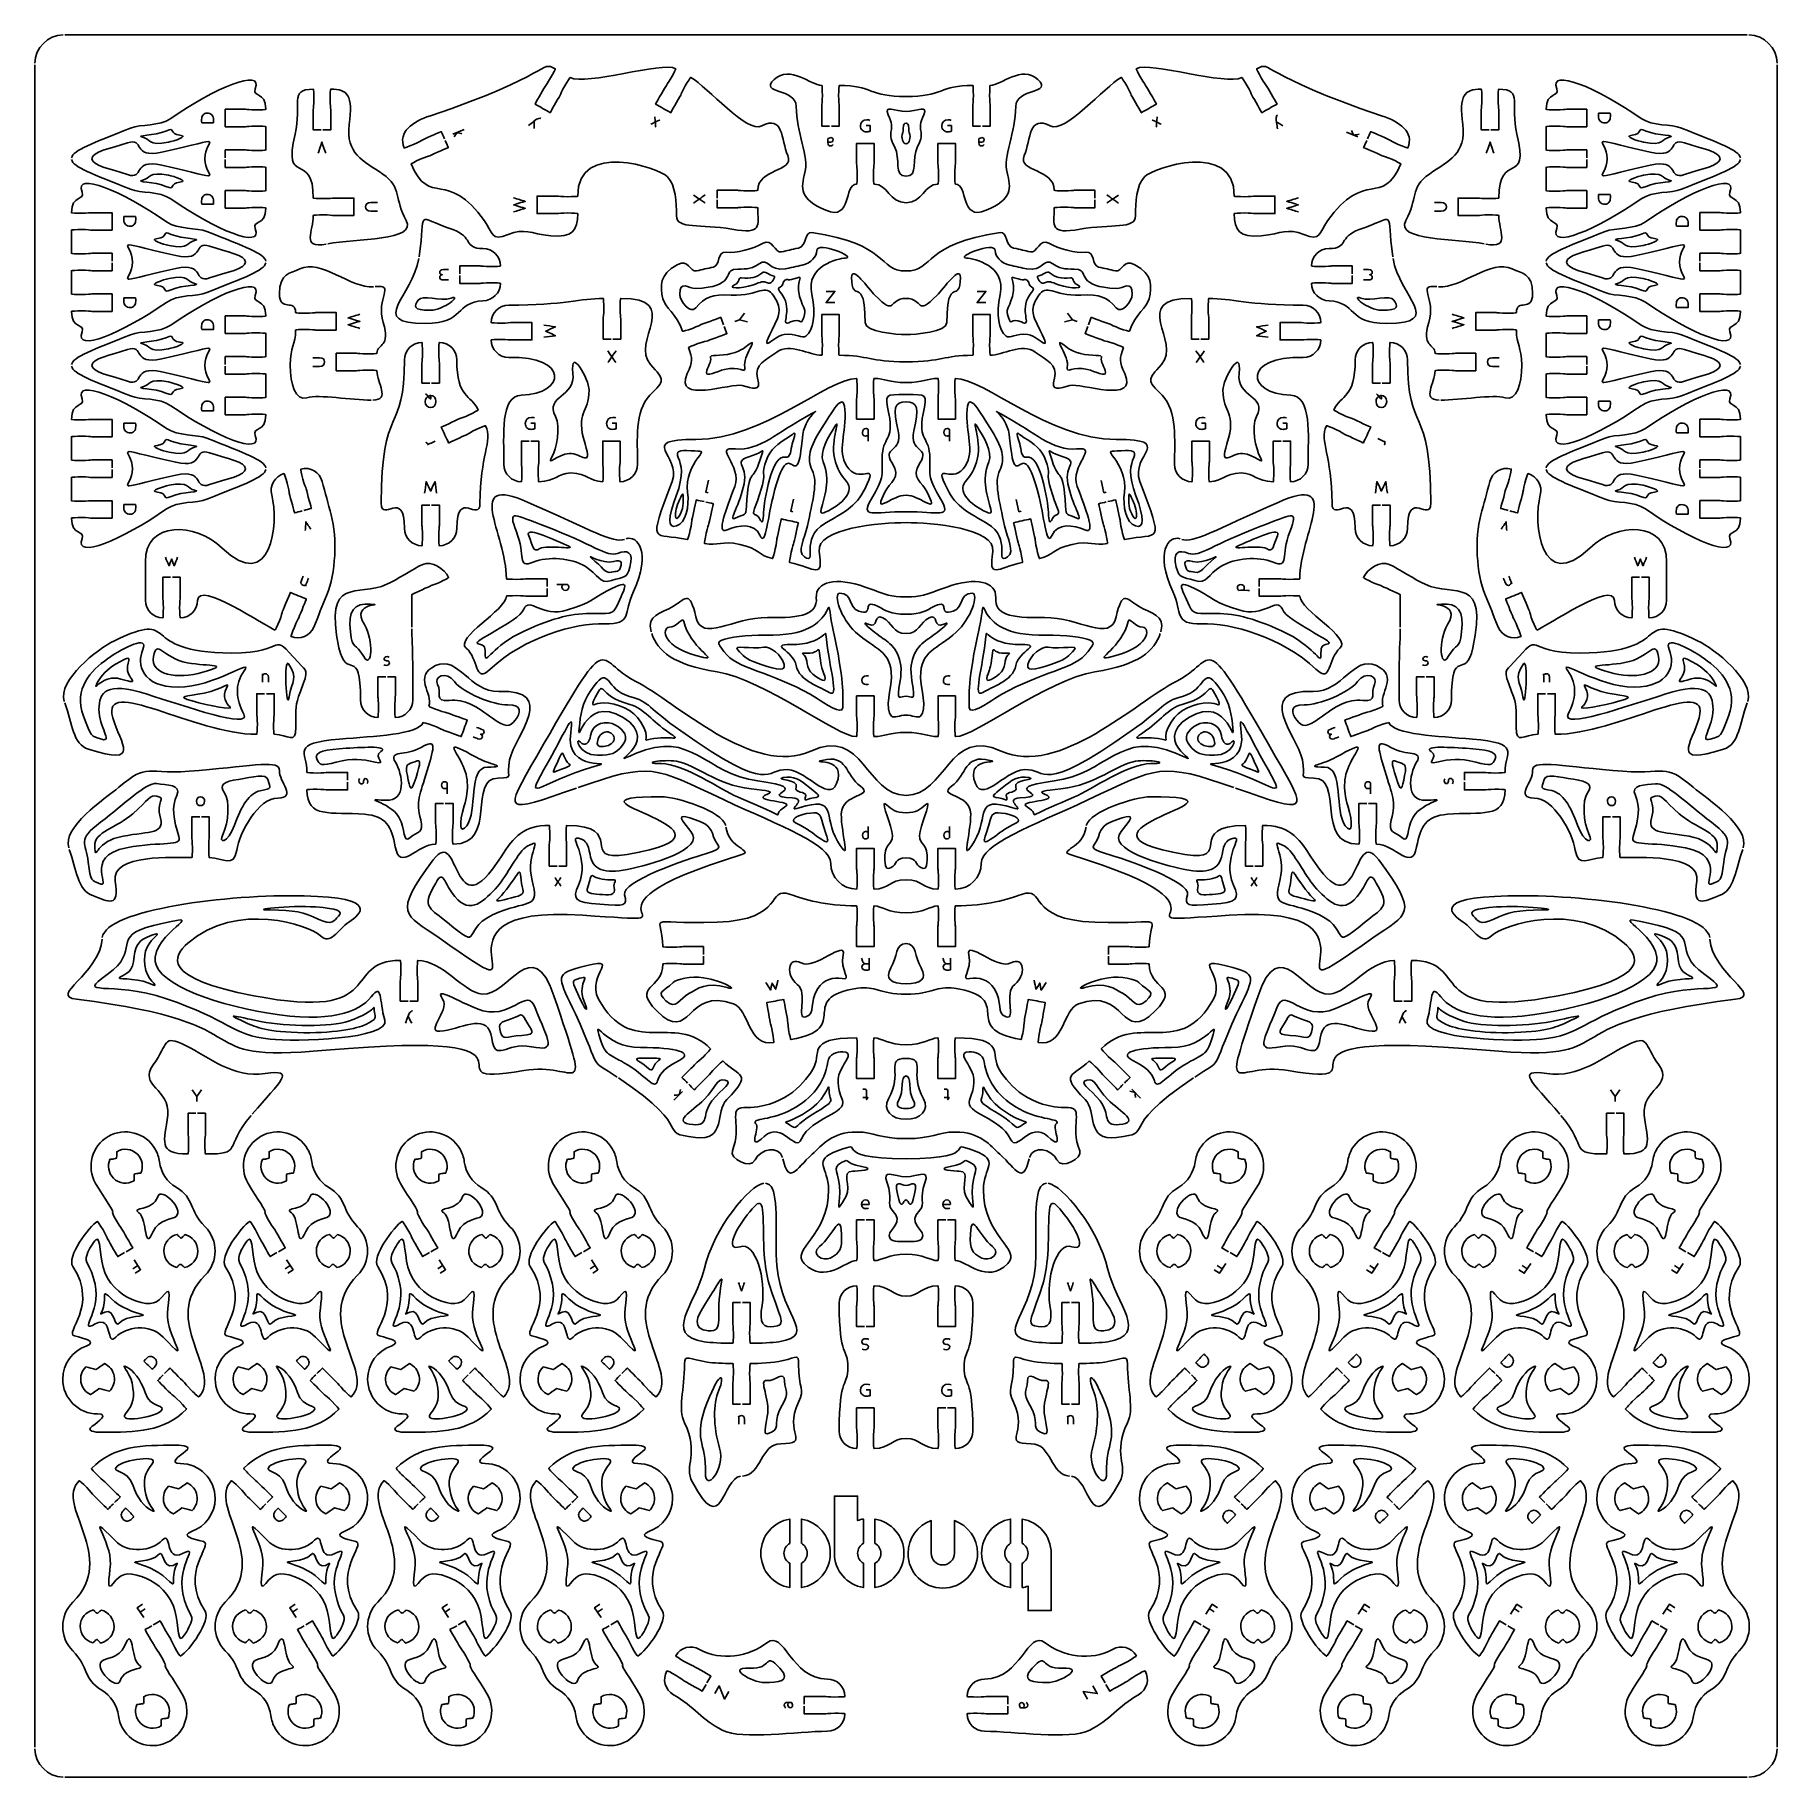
# Model space of a CAD drawing. Extents: x 0 to 300, y 0 to 300.
import ezdxf

# ---------------------------------------------------------------- set-up
doc = ezdxf.new("R2010")
doc.units = 0
doc.header["$MEASUREMENT"] = 0
doc.layers.add('DEFAULT', color=7, linetype='CONTINUOUS')

msp = doc.modelspace()

# ---------------------------------------------------------------- linework, layer by layer
at = {"layer": 'DEFAULT', "color": 1}
for points in [[(294.85, 300.1), (5.15, 300.1)], [(0, 5.25), (0, 294.95)], [(300, 5.25), (300, 294.95)], [(294.85, 0.1), (5.15, 0.1)]]:
    msp.add_lwpolyline(points, dxfattribs=at)
at = {"layer": 'DEFAULT', "color": 250}
for points in [[(71.99, 282.98), (73.94, 283.83)], [(227.81, 282.52), (225.86, 283.37)], [(136.23, 255.91), (137.75, 255.91), (136.23, 254.01), (137.76, 254.01)], [(162.23, 255.91), (163.75, 255.91), (162.23, 254.01), (163.76, 254.01)], [(121.34, 251.05), (122.17, 252.17)], [(177.83, 252.17), (178.64, 251.02), (179.45, 250.72)], [(122.71, 250.69), (121.35, 251.05), (120.54, 250.75)], [(178.64, 251.01), (177.29, 250.69)], [(116.02, 223.42), (115.55, 221.34), (115.91, 221.26)], [(183.62, 223.34), (184.09, 221.27), (184.45, 221.35)], [(130.65, 220.14), (130.19, 218.06), (130.54, 217.98)], [(168.99, 220.07), (169.45, 217.99), (169.81, 218.07)], [(27.09, 118.46), (27.9, 117.3), (27.9, 116.44)], [(27.9, 117.29), (28.67, 118.46)], [(111.51, 118.15), (110, 116.65)], [(188.88, 118.55), (190.39, 117.04)], [(272.1, 117.29), (271.33, 118.46)], [(272.91, 118.46), (272.1, 117.3), (272.1, 116.44)], [(17.72, 88.22), (16.86, 87.65)], [(17.1, 89.16), (18.21, 87.47), (17.3, 86.87)], [(43.97, 88.22), (43.11, 87.65)], [(43.35, 89.16), (44.46, 87.47), (43.55, 86.87)], [(70.22, 88.22), (69.36, 87.65)], [(69.6, 89.16), (70.71, 87.47), (69.8, 86.87)], [(96.47, 88.22), (95.61, 87.65)], [(95.85, 89.16), (96.96, 87.47), (96.05, 86.88)], [(205.07, 88.56), (203.96, 86.87), (203.05, 87.47)], [(204.45, 87.62), (203.59, 88.18)], [(231.31, 88.56), (230.2, 86.87), (229.3, 87.47)], [(230.69, 87.62), (229.84, 88.18)], [(257.56, 88.56), (256.45, 86.87), (255.54, 87.47)], [(256.94, 87.62), (256.08, 88.18)], [(283.81, 88.56), (282.7, 86.88), (281.79, 87.47)], [(283.19, 87.62), (282.33, 88.18)], [(18.75, 27.57), (17.64, 29.26), (18.55, 29.86)], [(18.13, 28.52), (18.98, 29.08)], [(45, 27.58), (43.89, 29.26), (44.8, 29.86)], [(44.38, 28.52), (45.23, 29.08)], [(71.25, 27.58), (70.14, 29.26), (71.05, 29.86)], [(70.63, 28.52), (71.48, 29.08)], [(97.5, 27.58), (96.39, 29.27), (97.3, 29.86)], [(96.88, 28.52), (97.73, 29.08)], [(201.6, 28.17), (202.71, 29.86), (203.62, 29.26)], [(202.22, 29.12), (203.07, 28.55)], [(227.85, 28.17), (228.95, 29.86), (229.86, 29.27)], [(228.47, 29.12), (229.32, 28.56)], [(254.09, 28.17), (255.2, 29.86), (256.11, 29.27)], [(254.71, 29.12), (255.57, 28.56)], [(280.34, 28.17), (281.45, 29.86), (282.36, 29.27)], [(280.96, 29.12), (281.82, 28.56)], [(117.08, 14.49), (117.85, 15.82), (118.73, 13.54), (119.49, 14.85)], [(181.27, 13.54), (180.51, 14.85), (182.92, 14.49), (182.15, 15.82)]]:
    msp.add_lwpolyline(points, dxfattribs=at)
at = {"layer": 'DEFAULT', "color": 1}
for points in [[(0, 295.25), (0.08, 297.88), (2.22, 300.02), (4.85, 300.1)], [(300, 295.25), (299.92, 297.88), (297.78, 300.02), (295.15, 300.1)], [(0, 4.95), (0.08, 2.32), (2.22, 0.18), (4.85, 0.1)], [(295.15, 0.1), (297.78, 0.18), (299.92, 2.32), (300, 4.95)]]:
    msp.add_open_spline(points, degree=3, dxfattribs=at)
for points, knots in [([(6.32, 278.93), (6.56, 280.23), (9.95, 281.43), (16.45, 284.04), (18.27, 284.77), (21.4, 284.3), (23.42, 285.71), (31.07, 291.03), (39.36, 294.46), (37.96, 290.82), (37.38, 289.3), (39.78, 290.45), (39.78, 287.28), (39.78, 287.22), (39, 287.18), (38.03, 287.18), (37.07, 287.18), (36.46, 287.28), (36.28, 287.28), (35.12, 287.28), (33.95, 287.28), (32.78, 287.28), (32.78, 286.28), (32.78, 285.28), (32.78, 284.28), (33.95, 284.28), (35.12, 284.28), (36.28, 284.28), (36.46, 284.28), (37.07, 284.38), (38.03, 284.38), (39, 284.38), (39.78, 284.33), (39.78, 284.28), (39.78, 282.94), (39.78, 281.61), (39.78, 280.28), (39.71, 280.22), (38.95, 280.18), (38.03, 280.18), (37.07, 280.18), (36.46, 280.28), (36.28, 280.28), (35.12, 280.28), (33.95, 280.28), (32.78, 280.28), (32.78, 279.83), (32.78, 279.38), (32.78, 278.93)], [0, 0, 0, 0, 1, 1, 1, 2, 2, 2, 3, 3, 3, 4, 4, 4, 5, 5, 5, 6, 6, 6, 15.92, 15.92, 15.92, 24.42, 24.42, 24.42, 34.34, 34.34, 34.34, 35.34, 35.34, 35.34, 36.35, 36.35, 36.35, 47.680004, 47.680004, 47.680004, 48.680004, 48.680004, 48.680004, 49.680004, 49.680004, 49.680004, 59.600004, 59.600004, 59.600004, 63.430004, 63.430004, 63.430004, 63.430004]), ([(70.53, 282.2), (70.35, 282.61), (70.17, 283.02), (69.99, 283.44), (69.99, 283.44), (67.58, 282.38), (66.78, 282.03), (66.62, 281.96), (66.11, 281.62), (65.22, 281.23), (64.34, 280.84), (63.6, 280.57), (63.58, 280.62), (62.51, 283.42), (64.94, 285.11), (68.1, 286.17), (89.17, 293.23), (86.99, 295.75), (89.6, 294.27), (89.65, 294.24), (89.29, 293.54), (88.81, 292.7), (88.33, 291.86), (87.95, 291.38), (87.86, 291.23), (87.42, 290.47), (86.12, 288.19), (86.12, 288.19), (86.99, 287.69), (87.86, 287.2), (88.72, 286.7), (88.72, 286.7), (90.03, 288.98), (90.46, 289.74), (90.55, 289.89), (90.77, 290.47), (91.25, 291.31), (91.73, 292.15), (92.16, 292.8), (92.2, 292.77), (94.83, 291.27), (108.03, 295.59), (110.35, 294.27), (110.4, 294.24), (110.05, 293.54), (109.57, 292.7), (109.09, 291.86), (108.7, 291.38), (108.62, 291.23), (108.18, 290.47), (106.87, 288.19), (106.87, 288.19), (107.74, 287.69), (108.61, 287.2), (109.48, 286.7), (109.48, 286.7), (110.78, 288.98), (111.22, 289.74), (111.3, 289.89), (111.52, 290.47), (112, 291.31), (112.48, 292.15), (112.91, 292.8), (112.95, 292.77), (115.8, 291.15), (122.65, 283.04), (125.19, 284.41), (128.84, 286.38), (128.51, 282.17), (129.64, 279.3), (130.77, 276.43), (124.47, 277.12), (124.47, 273.33), (124.47, 273.27), (123.69, 273.23), (122.72, 273.23), (121.76, 273.23), (121.15, 273.33), (120.97, 273.33), (119.8, 273.33), (118.64, 273.33), (117.47, 273.33), (117.47, 272.88), (117.47, 272.43), (117.47, 271.98)], [0, 0, 0, 0, 3.819804, 3.819804, 3.819804, 4.819804, 4.819804, 4.819804, 5.819804, 5.819804, 5.819804, 6.819804, 6.819804, 6.819804, 7.819804, 7.819804, 7.819804, 8.819804, 8.819804, 8.819804, 9.819804, 9.819804, 9.819804, 10.819804, 10.819804, 10.819804, 11.819804, 11.819804, 11.819804, 20.326113, 20.326113, 20.326113, 21.326113, 21.326113, 21.326113, 22.326113, 22.326113, 22.326113, 23.326113, 23.326113, 23.326113, 24.326113, 24.326113, 24.326113, 25.326113, 25.326113, 25.326113, 26.326113, 26.326113, 26.326113, 27.326113, 27.326113, 27.326113, 35.832423, 35.832423, 35.832423, 36.832423, 36.832423, 36.832423, 37.832423, 37.832423, 37.832423, 38.832423, 38.832423, 38.832423, 39.832423, 39.832423, 39.832423, 40.832423, 40.832423, 40.832423, 41.832423, 41.832423, 41.832423, 42.832423, 42.832423, 42.832423, 43.832423, 43.832423, 43.832423, 53.752423, 53.752423, 53.752423, 57.572423, 57.572423, 57.572423, 57.572423]), ([(136.85, 284.4), (136.4, 284.4), (135.95, 284.4), (135.5, 284.4), (135.5, 285.56), (135.5, 286.73), (135.5, 287.9), (135.5, 288.07), (135.6, 288.68), (135.6, 289.65), (135.6, 290.61), (135.56, 291.4), (135.5, 291.4), (133.64, 291.4), (130.05, 294.98), (127.31, 292.43), (124.57, 289.87), (131.1, 290.97), (131.1, 287.76), (131.1, 283.35), (133.35, 279.04), (132.6, 276.37), (131.86, 273.69), (131.67, 271.81), (136.21, 269.89), (140.76, 267.96), (139.2, 274.4), (141.5, 274.4), (141.56, 274.4), (141.6, 275.18), (141.6, 276.15), (141.6, 277.11), (141.5, 277.72), (141.5, 277.9), (141.5, 279.06), (141.5, 280.23), (141.5, 281.4), (142.5, 281.4), (143.5, 281.4), (144.5, 281.4), (144.5, 280.23), (144.5, 279.06), (144.5, 277.9), (144.5, 277.72), (144.4, 277.11), (144.4, 276.15), (144.4, 275.18), (144.44, 274.4), (144.5, 274.4), (146.92, 274.4), (147.08, 271.2), (150, 271.2), (152.92, 271.2), (153.08, 274.4), (155.5, 274.4), (155.56, 274.4), (155.6, 275.18), (155.6, 276.15), (155.6, 277.11), (155.5, 277.72), (155.5, 277.9), (155.5, 279.06), (155.5, 280.23), (155.5, 281.4), (156.5, 281.4), (157.5, 281.4), (158.5, 281.4), (158.5, 280.23), (158.5, 279.06), (158.5, 277.9), (158.5, 277.72), (158.4, 277.11), (158.4, 276.15), (158.4, 275.18), (158.45, 274.4), (158.5, 274.4), (160.8, 274.4), (159.24, 267.96), (163.79, 269.89), (168.33, 271.81), (168.14, 273.69), (167.4, 276.37), (166.65, 279.04), (168.9, 283.35), (168.9, 287.76), (168.9, 290.97), (175.43, 289.87), (172.69, 292.43), (169.95, 294.98), (166.37, 291.4), (164.5, 291.4), (164.44, 291.4), (164.4, 290.61), (164.4, 289.65), (164.4, 288.68), (164.5, 288.07), (164.5, 287.9), (164.5, 286.73), (164.5, 285.56), (164.5, 284.4), (164.05, 284.4), (163.6, 284.4), (163.15, 284.4)], [0, 0, 0, 0, 3.82, 3.82, 3.82, 13.74, 13.74, 13.74, 14.74, 14.74, 14.74, 15.74, 15.74, 15.74, 16.74, 16.74, 16.74, 17.74, 17.74, 17.74, 18.74, 18.74, 18.74, 19.74, 19.74, 19.74, 20.74, 20.74, 20.74, 21.74, 21.74, 21.74, 22.74, 22.74, 22.74, 32.66, 32.66, 32.66, 41.16, 41.16, 41.16, 51.08, 51.08, 51.08, 52.08, 52.08, 52.08, 53.08, 53.08, 53.08, 54.08, 54.08, 54.08, 55.08, 55.08, 55.08, 56.08, 56.08, 56.08, 57.08, 57.08, 57.08, 67, 67, 67, 75.5, 75.5, 75.5, 85.42, 85.42, 85.42, 86.42, 86.42, 86.42, 87.42, 87.42, 87.42, 88.42, 88.42, 88.42, 89.42, 89.42, 89.42, 90.42, 90.42, 90.42, 91.42, 91.42, 91.42, 92.42, 92.42, 92.42, 93.42, 93.42, 93.42, 94.42, 94.42, 94.42, 104.34, 104.34, 104.34, 108.17, 108.17, 108.17, 108.17]), ([(182.53, 271.98), (182.53, 272.43), (182.53, 272.88), (182.53, 273.33), (181.36, 273.33), (180.19, 273.33), (179.03, 273.33), (178.85, 273.33), (178.24, 273.23), (177.28, 273.23), (176.31, 273.23), (175.53, 273.27), (175.53, 273.33), (175.53, 277.12), (169.23, 276.43), (170.36, 279.3), (171.48, 282.17), (171.16, 286.38), (174.81, 284.41), (177.35, 283.04), (184.2, 291.15), (187.05, 292.77), (187.09, 292.8), (187.52, 292.15), (188, 291.31), (188.48, 290.47), (188.7, 289.89), (188.78, 289.74), (189.22, 288.98), (190.52, 286.7), (190.52, 286.7), (191.39, 287.2), (192.26, 287.69), (193.12, 288.19), (193.12, 288.19), (191.82, 290.47), (191.38, 291.23), (191.3, 291.38), (190.91, 291.86), (190.43, 292.7), (189.95, 293.54), (189.6, 294.24), (189.65, 294.27), (191.97, 295.59), (205.17, 291.27), (207.8, 292.77), (207.84, 292.8), (208.27, 292.15), (208.75, 291.31), (209.23, 290.47), (209.45, 289.89), (209.54, 289.74), (209.97, 288.98), (211.27, 286.7), (211.27, 286.7), (212.14, 287.2), (213.01, 287.69), (213.88, 288.19), (213.88, 288.19), (212.57, 290.47), (212.14, 291.23), (212.05, 291.38), (211.66, 291.86), (211.18, 292.7), (210.7, 293.54), (210.35, 294.24), (210.4, 294.27), (213, 295.75), (210.83, 293.23), (231.89, 286.17), (235.06, 285.11), (237.49, 283.42), (236.42, 280.62), (236.4, 280.57), (235.66, 280.84), (234.77, 281.23), (233.89, 281.62), (233.38, 281.96), (233.21, 282.03), (232.41, 282.38), (230.01, 283.44), (230.01, 283.44), (229.83, 283.02), (229.65, 282.61), (229.47, 282.2)], [0, 0, 0, 0, 3.82, 3.82, 3.82, 13.74, 13.74, 13.74, 14.74, 14.74, 14.74, 15.74, 15.74, 15.74, 16.74, 16.74, 16.74, 17.74, 17.74, 17.74, 18.74, 18.74, 18.74, 19.74, 19.74, 19.74, 20.74, 20.74, 20.74, 21.74, 21.74, 21.74, 30.246309, 30.246309, 30.246309, 31.246309, 31.246309, 31.246309, 32.246309, 32.246309, 32.246309, 33.246309, 33.246309, 33.246309, 34.246309, 34.246309, 34.246309, 35.246309, 35.246309, 35.246309, 36.246309, 36.246309, 36.246309, 37.246309, 37.246309, 37.246309, 45.752619, 45.752619, 45.752619, 46.752619, 46.752619, 46.752619, 47.752619, 47.752619, 47.752619, 48.752619, 48.752619, 48.752619, 49.752619, 49.752619, 49.752619, 50.752619, 50.752619, 50.752619, 51.752619, 51.752619, 51.752619, 52.752619, 52.752619, 52.752619, 53.752619, 53.752619, 53.752619, 57.572423, 57.572423, 57.572423, 57.572423]), ([(267.22, 278.93), (267.22, 279.38), (267.22, 279.83), (267.22, 280.28), (266.05, 280.28), (264.88, 280.28), (263.72, 280.28), (263.55, 280.28), (262.94, 280.18), (261.97, 280.18), (261, 280.18), (260.22, 280.22), (260.22, 280.28), (260.22, 281.61), (260.22, 282.95), (260.22, 284.28), (260.22, 284.33), (261, 284.38), (261.97, 284.38), (262.94, 284.38), (263.55, 284.28), (263.72, 284.28), (264.88, 284.28), (266.05, 284.28), (267.22, 284.28), (267.22, 285.28), (267.22, 286.28), (267.22, 287.28), (266.05, 287.28), (264.88, 287.28), (263.72, 287.28), (263.55, 287.28), (262.94, 287.18), (261.97, 287.18), (261, 287.18), (260.22, 287.22), (260.22, 287.28), (260.22, 290.45), (262.62, 289.3), (262.04, 290.82), (260.64, 294.46), (268.93, 291.04), (276.58, 285.72), (278.6, 284.31), (281.73, 284.77), (283.55, 284.04), (290.06, 281.43), (293.44, 280.23), (293.68, 278.93)], [0, 0, 0, 0, 3.83, 3.83, 3.83, 13.75, 13.75, 13.75, 14.75, 14.75, 14.75, 15.75, 15.75, 15.75, 27.09, 27.09, 27.09, 28.09, 28.09, 28.09, 29.09, 29.09, 29.09, 39.01, 39.01, 39.01, 47.51, 47.51, 47.51, 57.43, 57.43, 57.43, 58.43, 58.43, 58.43, 59.43, 59.43, 59.43, 60.43, 60.43, 60.43, 61.43, 61.43, 61.43, 62.43, 62.43, 62.43, 63.43, 63.43, 63.43, 63.43]), ([(137.15, 284.4), (137.6, 284.4), (138.05, 284.4), (138.5, 284.4), (138.5, 285.56), (138.5, 286.73), (138.5, 287.9), (138.5, 288.07), (138.4, 288.68), (138.4, 289.65), (138.4, 290.61), (138.45, 291.4), (138.5, 291.4), (144.14, 291.4), (143.76, 289.46), (150, 289.46), (156.24, 289.46), (155.86, 291.4), (161.5, 291.4), (161.55, 291.4), (161.6, 290.61), (161.6, 289.65), (161.6, 288.68), (161.5, 288.07), (161.5, 287.9), (161.5, 286.73), (161.5, 285.56), (161.5, 284.4), (161.95, 284.4), (162.4, 284.4), (162.85, 284.4)], [0, 0, 0, 0, 3.83, 3.83, 3.83, 13.75, 13.75, 13.75, 14.75, 14.75, 14.75, 15.75, 15.75, 15.75, 16.75, 16.75, 16.75, 17.75, 17.75, 17.75, 18.75, 18.75, 18.75, 19.75, 19.75, 19.75, 29.67, 29.67, 29.67, 33.49, 33.49, 33.49, 33.49]), ([(50.16, 264.07), (45.81, 263.24), (47.95, 266.35), (47.95, 269), (47.95, 269.06), (48.73, 269.1), (49.7, 269.1), (50.67, 269.1), (51.27, 269), (51.45, 269), (52.62, 269), (53.78, 269), (54.95, 269), (54.95, 270), (54.95, 271), (54.95, 272), (53.78, 272), (52.61, 272), (51.45, 272), (51.27, 272), (50.67, 271.9), (49.7, 271.9), (48.73, 271.9), (47.95, 271.95), (47.95, 272), (47.95, 280.22), (42.6, 273.78), (44.81, 283), (46.03, 288.11), (43.65, 290.74), (47.95, 290.74), (48, 290.74), (48.05, 289.95), (48.05, 288.99), (48.05, 288.02), (47.95, 287.41), (47.95, 287.24), (47.95, 286.07), (47.95, 284.91), (47.95, 283.74), (48.4, 283.74), (48.85, 283.74), (49.3, 283.74)], [0, 0, 0, 0, 1, 1, 1, 2, 2, 2, 3, 3, 3, 12.92, 12.92, 12.92, 21.42, 21.42, 21.42, 31.35, 31.35, 31.35, 32.35, 32.35, 32.35, 33.35, 33.35, 33.35, 34.35, 34.35, 34.35, 35.35, 35.35, 35.35, 36.35, 36.35, 36.35, 37.35, 37.35, 37.35, 47.27, 47.27, 47.27, 51.1, 51.1, 51.1, 51.1]), ([(50.45, 264.13), (55.09, 265.02), (65.97, 264.58), (63.94, 268.15), (61.88, 271.76), (63.25, 273.83), (59.89, 276.13), (56.53, 278.43), (53.48, 279.61), (54.14, 284.66), (54.8, 289.7), (53.85, 290.74), (50.95, 290.74), (50.89, 290.74), (50.85, 289.95), (50.85, 288.99), (50.85, 288.02), (50.95, 287.41), (50.95, 287.24), (50.95, 286.07), (50.95, 284.91), (50.95, 283.74), (50.5, 283.74), (50.05, 283.74), (49.6, 283.74)], [0, 0, 0, 0, 1, 1, 1, 2, 2, 2, 3, 3, 3, 4, 4, 4, 5, 5, 5, 6, 6, 6, 15.92, 15.92, 15.92, 19.75, 19.75, 19.75, 19.75]), ([(249.55, 264.13), (244.92, 265.02), (234.03, 264.58), (236.06, 268.15), (238.12, 271.76), (236.75, 273.83), (240.11, 276.13), (243.47, 278.43), (246.52, 279.61), (245.86, 284.66), (245.2, 289.7), (246.15, 290.74), (249.05, 290.74), (249.11, 290.74), (249.16, 289.95), (249.16, 288.99), (249.16, 288.02), (249.05, 287.41), (249.05, 287.24), (249.05, 286.07), (249.05, 284.91), (249.05, 283.74), (249.5, 283.74), (249.95, 283.74), (250.4, 283.74)], [0, 0, 0, 0, 1, 1, 1, 2, 2, 2, 3, 3, 3, 4, 4, 4, 5, 5, 5, 6, 6, 6, 15.92, 15.92, 15.92, 19.74, 19.74, 19.74, 19.74]), ([(249.84, 264.07), (254.19, 263.24), (252.06, 266.35), (252.06, 269), (252.06, 269.06), (251.27, 269.1), (250.31, 269.1), (249.34, 269.1), (248.73, 269), (248.55, 269), (247.39, 269), (246.22, 269), (245.05, 269), (245.05, 270), (245.05, 271), (245.05, 272), (246.22, 272), (247.39, 272), (248.56, 272), (248.73, 272), (249.34, 271.9), (250.31, 271.9), (251.27, 271.9), (252.06, 271.95), (252.06, 272), (252.06, 280.22), (257.4, 273.78), (255.2, 283), (253.97, 288.11), (256.36, 290.74), (252.06, 290.74), (252, 290.74), (251.95, 289.95), (251.95, 288.99), (251.95, 288.02), (252.06, 287.41), (252.06, 287.24), (252.06, 286.07), (252.06, 284.91), (252.06, 283.74), (251.6, 283.74), (251.15, 283.74), (250.7, 283.74)], [0, 0, 0, 0, 1, 1, 1, 2, 2, 2, 3, 3, 3, 12.92, 12.92, 12.92, 21.42, 21.42, 21.42, 31.35, 31.35, 31.35, 32.35, 32.35, 32.35, 33.35, 33.35, 33.35, 34.35, 34.35, 34.35, 35.35, 35.35, 35.35, 36.35, 36.35, 36.35, 37.35, 37.35, 37.35, 47.27, 47.27, 47.27, 51.11, 51.11, 51.11, 51.11]), ([(117.47, 271.68), (117.47, 271.23), (117.47, 270.78), (117.47, 270.33), (118.64, 270.33), (119.8, 270.33), (120.97, 270.33), (121.15, 270.33), (121.76, 270.43), (122.72, 270.43), (123.69, 270.43), (124.47, 270.38), (124.47, 270.33), (124.47, 267.18), (125.41, 265.7), (120.02, 266.63), (114.64, 267.57), (110.47, 266.57), (110.47, 268.94), (110.47, 271.3), (110.37, 274.16), (108.92, 275.66), (107.48, 277.15), (93.47, 281.98), (93.47, 272.33), (93.47, 272.27), (92.69, 272.23), (91.72, 272.23), (90.76, 272.23), (90.14, 272.33), (89.97, 272.33), (88.81, 272.33), (87.64, 272.33), (86.47, 272.33), (86.47, 271.33), (86.47, 270.33), (86.47, 269.33), (87.64, 269.33), (88.81, 269.33), (89.97, 269.33), (90.14, 269.33), (90.76, 269.43), (91.72, 269.43), (92.69, 269.43), (93.47, 269.38), (93.47, 269.33), (93.47, 266.4), (92.6, 265.14), (88.86, 265.51), (85.13, 265.88), (84.45, 266.89), (81.47, 265.7), (78.5, 264.51), (78.86, 266.1), (77.45, 268.06), (70.9, 277.22), (68.04, 270.26), (64.78, 277.88), (64.77, 277.93), (65.46, 278.28), (66.35, 278.67), (67.23, 279.06), (67.83, 279.21), (67.99, 279.28), (68.79, 279.63), (71.19, 280.69), (71.19, 280.69), (71.01, 281.1), (70.83, 281.51), (70.65, 281.93)], [0, 0, 0, 0, 3.83, 3.83, 3.83, 13.75, 13.75, 13.75, 14.75, 14.75, 14.75, 15.75, 15.75, 15.75, 16.75, 16.75, 16.75, 17.75, 17.75, 17.75, 18.75, 18.75, 18.75, 19.75, 19.75, 19.75, 20.75, 20.75, 20.75, 21.75, 21.75, 21.75, 31.67, 31.67, 31.67, 40.18, 40.18, 40.18, 50.1, 50.1, 50.1, 51.1, 51.1, 51.1, 52.1, 52.1, 52.1, 53.1, 53.1, 53.1, 54.1, 54.1, 54.1, 55.1, 55.1, 55.1, 56.1, 56.1, 56.1, 57.1, 57.1, 57.1, 58.1, 58.1, 58.1, 59.1, 59.1, 59.1, 62.932975, 62.932975, 62.932975, 62.932975]), ([(182.53, 271.68), (182.53, 271.23), (182.53, 270.78), (182.53, 270.33), (181.36, 270.33), (180.19, 270.33), (179.03, 270.33), (178.85, 270.33), (178.24, 270.43), (177.28, 270.43), (176.31, 270.43), (175.53, 270.38), (175.53, 270.33), (175.53, 267.18), (174.59, 265.7), (179.98, 266.63), (185.36, 267.57), (189.53, 266.57), (189.53, 268.94), (189.53, 271.3), (189.64, 274.16), (191.08, 275.66), (192.52, 277.15), (206.53, 281.98), (206.53, 272.33), (206.53, 272.27), (207.31, 272.23), (208.28, 272.23), (209.24, 272.23), (209.85, 272.33), (210.03, 272.33), (211.19, 272.33), (212.36, 272.33), (213.53, 272.33), (213.53, 271.33), (213.53, 270.33), (213.53, 269.33), (212.36, 269.33), (211.19, 269.33), (210.03, 269.33), (209.85, 269.33), (209.24, 269.43), (208.28, 269.43), (207.31, 269.43), (206.53, 269.38), (206.53, 269.33), (206.53, 266.4), (207.4, 265.14), (211.13, 265.51), (214.87, 265.88), (215.55, 266.89), (218.52, 265.7), (221.5, 264.51), (221.14, 266.1), (222.55, 268.06), (229.1, 277.22), (231.95, 270.26), (235.21, 277.88), (235.23, 277.93), (234.54, 278.28), (233.65, 278.67), (232.77, 279.06), (232.17, 279.21), (232.01, 279.28), (231.21, 279.63), (228.8, 280.69), (228.8, 280.69), (228.99, 281.1), (229.17, 281.51), (229.35, 281.93)], [0, 0, 0, 0, 3.83, 3.83, 3.83, 13.75, 13.75, 13.75, 14.75, 14.75, 14.75, 15.75, 15.75, 15.75, 16.75, 16.75, 16.75, 17.75, 17.75, 17.75, 18.75, 18.75, 18.75, 19.75, 19.75, 19.75, 20.75, 20.75, 20.75, 21.75, 21.75, 21.75, 31.67, 31.67, 31.67, 40.18, 40.18, 40.18, 50.1, 50.1, 50.1, 51.1, 51.1, 51.1, 52.1, 52.1, 52.1, 53.1, 53.1, 53.1, 54.1, 54.1, 54.1, 55.1, 55.1, 55.1, 56.1, 56.1, 56.1, 57.1, 57.1, 57.1, 58.1, 58.1, 58.1, 59.1, 59.1, 59.1, 62.932975, 62.932975, 62.932975, 62.932975]), ([(13.31, 261.13), (13.31, 261.58), (13.31, 262.03), (13.31, 262.48), (12.14, 262.48), (10.97, 262.48), (9.81, 262.48), (9.63, 262.48), (9.02, 262.38), (8.06, 262.38), (7.09, 262.38), (6.31, 262.42), (6.31, 262.48), (6.31, 263.82), (6.31, 265.15), (6.31, 266.48), (6.31, 266.53), (7.09, 266.58), (8.06, 266.58), (9.02, 266.58), (9.63, 266.48), (9.81, 266.48), (10.97, 266.48), (12.14, 266.48), (13.31, 266.48), (13.31, 267.48), (13.31, 268.48), (13.31, 269.48), (12.14, 269.48), (10.97, 269.48), (9.81, 269.48), (9.63, 269.48), (9.02, 269.38), (8.06, 269.38), (7.09, 269.38), (6.31, 269.43), (6.31, 269.48), (6.31, 272.65), (8.71, 271.5), (8.13, 273.03), (6.73, 276.67), (15.02, 273.24), (22.67, 267.92), (24.69, 266.51), (27.82, 266.97), (29.64, 266.24), (36.15, 263.63), (39.53, 262.44), (39.77, 261.13)], [0, 0, 0, 0, 3.83, 3.83, 3.83, 13.75, 13.75, 13.75, 14.75, 14.75, 14.75, 15.75, 15.75, 15.75, 27.08, 27.08, 27.08, 28.08, 28.08, 28.08, 29.08, 29.08, 29.08, 39, 39, 39, 47.5, 47.5, 47.5, 57.42, 57.42, 57.42, 58.42, 58.42, 58.42, 59.42, 59.42, 59.42, 60.42, 60.42, 60.42, 61.42, 61.42, 61.42, 62.42, 62.42, 62.42, 63.42, 63.42, 63.42, 63.42]), ([(32.78, 278.63), (32.78, 278.18), (32.78, 277.73), (32.78, 277.28), (33.95, 277.28), (35.12, 277.28), (36.28, 277.28), (36.46, 277.28), (37.07, 277.38), (38.03, 277.38), (39, 277.38), (39.78, 277.33), (39.78, 277.28), (39.78, 275.94), (39.78, 274.61), (39.78, 273.28), (39.78, 273.22), (39, 273.18), (38.03, 273.18), (37.07, 273.18), (36.46, 273.28), (36.28, 273.28), (35.12, 273.28), (33.95, 273.28), (32.78, 273.28), (32.78, 272.28), (32.78, 271.28), (32.78, 270.28), (33.95, 270.28), (35.12, 270.28), (36.28, 270.28), (36.46, 270.28), (37.07, 270.38), (38.03, 270.38), (39, 270.38), (39.78, 270.33), (39.78, 270.28), (39.78, 267.1), (37.38, 268.25), (37.96, 266.73), (39.36, 263.09), (31.07, 266.52), (23.42, 271.84), (21.4, 273.25), (18.27, 272.79), (16.45, 273.52), (9.94, 276.13), (6.56, 277.32), (6.32, 278.63)], [0, 0, 0, 0, 3.83, 3.83, 3.83, 13.75, 13.75, 13.75, 14.75, 14.75, 14.75, 15.75, 15.75, 15.75, 27.09, 27.09, 27.09, 28.09, 28.09, 28.09, 29.09, 29.09, 29.09, 39.01, 39.01, 39.01, 47.51, 47.51, 47.51, 57.43, 57.43, 57.43, 58.43, 58.43, 58.43, 59.43, 59.43, 59.43, 60.43, 60.43, 60.43, 61.43, 61.43, 61.43, 62.43, 62.43, 62.43, 63.43, 63.43, 63.43, 63.43]), ([(267.22, 278.63), (267.22, 278.18), (267.22, 277.73), (267.22, 277.28), (266.05, 277.28), (264.88, 277.28), (263.72, 277.28), (263.55, 277.28), (262.94, 277.38), (261.97, 277.38), (261.05, 277.38), (260.29, 277.34), (260.22, 277.28), (260.22, 275.94), (260.22, 274.61), (260.22, 273.28), (260.22, 273.22), (261, 273.18), (261.97, 273.18), (262.94, 273.18), (263.55, 273.28), (263.72, 273.28), (264.88, 273.28), (266.05, 273.28), (267.22, 273.28), (267.22, 272.28), (267.22, 271.28), (267.22, 270.28), (266.05, 270.28), (264.88, 270.28), (263.72, 270.28), (263.55, 270.28), (262.94, 270.38), (261.97, 270.38), (261, 270.38), (260.22, 270.33), (260.22, 270.28), (260.22, 267.1), (262.62, 268.26), (262.04, 266.73), (260.64, 263.09), (268.93, 266.52), (276.58, 271.84), (278.6, 273.25), (281.73, 272.79), (283.55, 273.52), (290.05, 276.12), (293.44, 277.33), (293.68, 278.63)], [0, 0, 0, 0, 3.83, 3.83, 3.83, 13.75, 13.75, 13.75, 14.75, 14.75, 14.75, 15.75, 15.75, 15.75, 27.090004, 27.090004, 27.090004, 28.090004, 28.090004, 28.090004, 29.090004, 29.090004, 29.090004, 39.010004, 39.010004, 39.010004, 47.510004, 47.510004, 47.510004, 57.430004, 57.430004, 57.430004, 58.430004, 58.430004, 58.430004, 59.430004, 59.430004, 59.430004, 60.430004, 60.430004, 60.430004, 61.430004, 61.430004, 61.430004, 62.430004, 62.430004, 62.430004, 63.430004, 63.430004, 63.430004, 63.430004]), ([(260.23, 261.13), (260.47, 262.43), (263.85, 263.64), (270.36, 266.24), (272.19, 266.97), (275.31, 266.51), (277.34, 267.92), (284.98, 273.24), (293.27, 276.67), (291.87, 273.03), (291.29, 271.51), (293.69, 272.66), (293.69, 269.49), (293.69, 269.43), (292.91, 269.39), (291.94, 269.39), (290.98, 269.39), (290.37, 269.49), (290.19, 269.49), (289.03, 269.49), (287.86, 269.49), (286.69, 269.49), (286.69, 268.49), (286.69, 267.49), (286.69, 266.49), (287.86, 266.49), (289.03, 266.49), (290.19, 266.49), (290.37, 266.49), (290.98, 266.59), (291.94, 266.59), (292.91, 266.59), (293.69, 266.54), (293.69, 266.48), (293.69, 265.15), (293.69, 263.82), (293.69, 262.49), (293.62, 262.43), (292.86, 262.39), (291.94, 262.39), (290.98, 262.39), (290.37, 262.49), (290.19, 262.49), (289.03, 262.49), (287.86, 262.49), (286.69, 262.49), (286.69, 262.04), (286.69, 261.58), (286.69, 261.13)], [0, 0, 0, 0, 1, 1, 1, 2, 2, 2, 3, 3, 3, 4, 4, 4, 5, 5, 5, 6, 6, 6, 15.92, 15.92, 15.92, 24.42, 24.42, 24.42, 34.34, 34.34, 34.34, 35.34, 35.34, 35.34, 36.35, 36.35, 36.35, 47.680004, 47.680004, 47.680004, 48.680004, 48.680004, 48.680004, 49.680004, 49.680004, 49.680004, 59.600004, 59.600004, 59.600004, 63.440004, 63.440004, 63.440004, 63.440004]), ([(66.18, 261.9), (67.39, 270.11), (65.19, 268.9), (71.95, 266.57), (75.55, 265.32), (73.78, 263.3), (77.16, 263.3), (78.82, 263.3), (80.16, 261.97), (80.16, 260.31), (80.16, 260.25), (79.38, 260.21), (78.41, 260.21), (77.44, 260.21), (76.83, 260.3), (76.66, 260.3), (75.79, 260.3), (73.16, 260.3), (73.16, 260.3), (73.16, 259.85), (73.16, 259.4), (73.16, 258.95)], [0, 0, 0, 0, 1, 1, 1, 2, 2, 2, 3, 3, 3, 4, 4, 4, 5, 5, 5, 6, 6, 6, 9.83, 9.83, 9.83, 9.83]), ([(226.84, 258.95), (226.84, 259.4), (226.84, 259.85), (226.84, 260.3), (226.84, 260.3), (224.21, 260.3), (223.34, 260.3), (223.16, 260.3), (222.56, 260.21), (221.59, 260.21), (220.63, 260.21), (219.84, 260.25), (219.84, 260.31), (219.84, 261.97), (221.18, 263.3), (222.84, 263.3), (226.22, 263.3), (224.44, 265.32), (228.05, 266.57), (234.81, 268.9), (232.61, 270.11), (233.82, 261.9)], [0, 0, 0, 0, 3.83, 3.83, 3.83, 4.83, 4.83, 4.83, 5.83, 5.83, 5.83, 6.83, 6.83, 6.83, 7.83, 7.83, 7.83, 8.83, 8.83, 8.83, 9.83, 9.83, 9.83, 9.83]), ([(118.59, 250.18), (118.43, 250.61), (118.28, 251.03), (118.12, 251.45), (118.12, 251.45), (115.66, 250.55), (114.83, 250.26), (114.67, 250.2), (114.13, 249.89), (113.22, 249.56), (112.31, 249.23), (111.57, 249.01), (111.54, 249.06), (110.45, 252.06), (108.47, 253.27), (108.15, 254.63), (107.64, 256.87), (107.52, 258.82), (110.59, 260.52), (112.6, 261.62), (112.77, 259.2), (113.91, 259.46), (114.99, 259.7), (115.77, 259.87), (116.84, 260.11), (118.06, 260.38), (117.44, 262.86), (119.05, 262.67), (120.67, 262.48), (123.83, 263.26), (125.38, 264.22), (126.93, 265.17), (127.43, 262.48), (128.55, 262.73), (129.66, 262.98), (130.17, 263.09), (131.48, 263.39), (133.01, 263.73), (132.46, 266.23), (133.8, 266.04), (147.01, 264.22), (145.12, 259.44), (150, 259.44), (154.88, 259.44), (153, 264.22), (166.2, 266.04), (167.54, 266.23), (166.99, 263.73), (168.52, 263.39), (169.83, 263.09), (170.35, 262.98), (171.45, 262.73), (172.57, 262.48), (173.07, 265.17), (174.62, 264.22), (176.17, 263.26), (179.33, 262.48), (180.95, 262.67), (182.57, 262.86), (181.94, 260.38), (183.17, 260.11), (184.23, 259.87), (185.01, 259.7), (186.09, 259.46), (187.23, 259.2), (187.41, 261.62), (189.41, 260.52), (192.49, 258.82), (192.36, 256.87), (191.85, 254.63), (191.53, 253.27), (189.55, 252.06), (188.46, 249.06), (188.44, 249.01), (187.69, 249.23), (186.78, 249.56), (185.87, 249.89), (185.33, 250.2), (185.17, 250.26), (184.34, 250.55), (181.88, 251.45), (181.88, 251.45), (181.72, 251.03), (181.57, 250.61), (181.42, 250.18)], [0, 0, 0, 0, 3.83094, 3.83094, 3.83094, 4.83094, 4.83094, 4.83094, 5.83094, 5.83094, 5.83094, 6.83094, 6.83094, 6.83094, 7.83094, 7.83094, 7.83094, 8.83094, 8.83094, 8.83094, 9.83094, 9.83094, 9.83094, 10.83094, 10.83094, 10.83094, 11.83094, 11.83094, 11.83094, 12.83094, 12.83094, 12.83094, 13.83094, 13.83094, 13.83094, 14.83094, 14.83094, 14.83094, 15.83094, 15.83094, 15.83094, 16.83094, 16.83094, 16.83094, 17.83094, 17.83094, 17.83094, 18.83094, 18.83094, 18.83094, 19.83094, 19.83094, 19.83094, 20.83094, 20.83094, 20.83094, 21.83094, 21.83094, 21.83094, 22.83094, 22.83094, 22.83094, 23.83094, 23.83094, 23.83094, 24.83094, 24.83094, 24.83094, 25.83094, 25.83094, 25.83094, 26.83094, 26.83094, 26.83094, 27.83094, 27.83094, 27.83094, 28.83094, 28.83094, 28.83094, 29.83094, 29.83094, 29.83094, 33.66188, 33.66188, 33.66188, 33.66188]), ([(57.91, 237.19), (54.59, 237.21), (48.88, 238.23), (46.86, 237.62), (44.8, 237), (43.99, 239.99), (43.99, 243.23), (43.99, 246.47), (44.9, 246.71), (44.9, 249.27), (44.9, 249.32), (45.69, 249.37), (46.66, 249.37), (47.62, 249.37), (48.23, 249.27), (48.41, 249.27), (49.57, 249.27), (50.74, 249.27), (51.91, 249.27), (51.91, 250.27), (51.91, 251.27), (51.91, 252.27), (50.74, 252.27), (49.57, 252.27), (48.41, 252.27), (48.23, 252.27), (47.62, 252.17), (46.66, 252.17), (45.69, 252.17), (44.9, 252.21), (44.9, 252.27), (44.9, 254.76), (42.12, 252.27), (42.12, 255.55), (42.12, 259.17), (44.02, 258.99), (45.61, 259.79), (49.23, 261.61), (54.44, 256.37), (58.29, 256.72)], [0, 0, 0, 0, 1, 1, 1, 2, 2, 2, 3, 3, 3, 4, 4, 4, 5, 5, 5, 14.92, 14.92, 14.92, 23.43, 23.43, 23.43, 33.35, 33.35, 33.35, 34.35, 34.35, 34.35, 35.35, 35.35, 35.35, 36.35, 36.35, 36.35, 37.35, 37.35, 37.35, 38.35, 38.35, 38.35, 38.35]), ([(73.16, 258.65), (73.16, 258.2), (73.16, 257.75), (73.16, 257.3), (73.16, 257.3), (75.79, 257.31), (76.66, 257.31), (76.84, 257.31), (77.44, 257.4), (78.41, 257.4), (79.38, 257.41), (80.16, 257.36), (80.16, 257.31), (80.16, 255.65), (78.82, 254.38), (77.16, 254.3), (72.35, 254.09), (74.1, 250.41), (67.21, 250.41), (57.15, 250.41), (65.05, 255.04), (66.13, 261.61)], [0, 0, 0, 0, 3.82, 3.82, 3.82, 4.82, 4.82, 4.82, 5.82, 5.82, 5.82, 6.83, 6.83, 6.83, 7.83, 7.83, 7.83, 8.83, 8.83, 8.83, 9.83, 9.83, 9.83, 9.83]), ([(233.86, 261.6), (234.95, 255.04), (242.84, 250.41), (232.79, 250.41), (225.9, 250.41), (227.65, 254.09), (222.84, 254.3), (221.18, 254.38), (219.84, 255.65), (219.84, 257.31), (219.84, 257.36), (220.62, 257.41), (221.59, 257.4), (222.56, 257.4), (223.16, 257.31), (223.34, 257.31), (224.21, 257.31), (226.84, 257.3), (226.84, 257.3), (226.84, 257.75), (226.84, 258.2), (226.84, 258.65)], [0, 0, 0, 0, 1, 1, 1, 2, 2, 2, 3.01, 3.01, 3.01, 4.01, 4.01, 4.01, 5.01, 5.01, 5.01, 6.01, 6.01, 6.01, 9.83, 9.83, 9.83, 9.83]), ([(241.71, 256.72), (245.56, 256.37), (250.77, 261.61), (254.39, 259.79), (255.98, 258.99), (257.88, 259.17), (257.88, 255.55), (257.88, 252.27), (255.09, 254.76), (255.09, 252.27), (255.09, 252.21), (254.31, 252.17), (253.34, 252.17), (252.37, 252.17), (251.77, 252.27), (251.59, 252.27), (250.42, 252.27), (249.26, 252.27), (248.09, 252.27), (248.09, 251.27), (248.09, 250.27), (248.09, 249.27), (249.26, 249.27), (250.42, 249.27), (251.59, 249.27), (251.77, 249.27), (252.37, 249.37), (253.34, 249.37), (254.31, 249.37), (255.09, 249.32), (255.09, 249.27), (255.09, 246.71), (256.01, 246.47), (256.01, 243.23), (256.01, 239.99), (255.2, 237), (253.14, 237.62), (251.12, 238.23), (245.41, 237.21), (242.09, 237.19)], [0, 0, 0, 0, 1, 1, 1, 2, 2, 2, 3, 3, 3, 4, 4, 4, 5, 5, 5, 14.92, 14.92, 14.92, 23.43, 23.43, 23.43, 33.35, 33.35, 33.35, 34.35, 34.35, 34.35, 35.35, 35.35, 35.35, 36.35, 36.35, 36.35, 37.35, 37.35, 37.35, 38.35, 38.35, 38.35, 38.35]), ([(13.31, 260.83), (13.31, 260.38), (13.31, 259.93), (13.31, 259.48), (12.14, 259.48), (10.97, 259.48), (9.81, 259.48), (9.63, 259.48), (9.02, 259.58), (8.06, 259.58), (7.14, 259.58), (6.38, 259.54), (6.31, 259.48), (6.31, 258.15), (6.31, 256.82), (6.31, 255.48), (6.31, 255.43), (7.09, 255.38), (8.06, 255.38), (9.02, 255.38), (9.63, 255.48), (9.81, 255.48), (10.97, 255.48), (12.14, 255.48), (13.31, 255.48), (13.31, 254.48), (13.31, 253.48), (13.31, 252.48), (12.14, 252.48), (10.97, 252.48), (9.81, 252.48), (9.63, 252.48), (9.02, 252.58), (8.06, 252.58), (7.09, 252.58), (6.31, 252.53), (6.31, 252.48), (6.31, 249.31), (8.71, 250.46), (8.13, 248.94), (6.73, 245.29), (15.02, 248.73), (22.67, 254.04), (24.69, 255.45), (27.82, 254.99), (29.64, 255.72), (36.14, 258.32), (39.52, 259.53), (39.76, 260.83)], [0, 0, 0, 0, 3.84, 3.84, 3.84, 13.76, 13.76, 13.76, 14.76, 14.76, 14.76, 15.76, 15.76, 15.76, 27.090004, 27.090004, 27.090004, 28.090004, 28.090004, 28.090004, 29.090004, 29.090004, 29.090004, 39.010004, 39.010004, 39.010004, 47.510004, 47.510004, 47.510004, 57.430004, 57.430004, 57.430004, 58.430004, 58.430004, 58.430004, 59.430004, 59.430004, 59.430004, 60.430004, 60.430004, 60.430004, 61.430004, 61.430004, 61.430004, 62.430004, 62.430004, 62.430004, 63.430004, 63.430004, 63.430004, 63.430004]), ([(6.32, 243.34), (6.56, 244.64), (9.95, 245.84), (16.45, 248.45), (18.27, 249.18), (21.4, 248.72), (23.42, 250.13), (31.07, 255.45), (39.36, 258.88), (37.96, 255.23), (37.38, 253.71), (39.78, 254.86), (39.78, 251.69), (39.78, 251.64), (39, 251.59), (38.03, 251.59), (37.07, 251.59), (36.46, 251.69), (36.28, 251.69), (35.12, 251.69), (33.95, 251.69), (32.78, 251.69), (32.78, 250.69), (32.78, 249.69), (32.78, 248.69), (33.95, 248.69), (35.12, 248.69), (36.28, 248.69), (36.46, 248.69), (37.07, 248.79), (38.03, 248.79), (39, 248.79), (39.78, 248.74), (39.78, 248.69), (39.78, 247.35), (39.78, 246.02), (39.78, 244.69), (39.71, 244.63), (38.95, 244.59), (38.03, 244.59), (37.07, 244.59), (36.46, 244.69), (36.28, 244.69), (35.12, 244.69), (33.95, 244.69), (32.78, 244.69), (32.78, 244.24), (32.78, 243.79), (32.78, 243.34)], [0, 0, 0, 0, 1, 1, 1, 2, 2, 2, 3, 3, 3, 4, 4, 4, 5, 5, 5, 6, 6, 6, 15.92, 15.92, 15.92, 24.42, 24.42, 24.42, 34.34, 34.34, 34.34, 35.34, 35.34, 35.34, 36.35, 36.35, 36.35, 47.680004, 47.680004, 47.680004, 48.680004, 48.680004, 48.680004, 49.680004, 49.680004, 49.680004, 59.600004, 59.600004, 59.600004, 63.430004, 63.430004, 63.430004, 63.430004]), ([(157.04, 250.58), (157.04, 248.93), (151.58, 248.48), (150, 248.48), (148.42, 248.48), (142.96, 248.93), (142.96, 250.58), (142.96, 258.91), (140.64, 253.59), (140.64, 258.32), (140.64, 260.58), (143.52, 256.39), (144.66, 255.25), (148.43, 251.47), (146.81, 254.71), (150, 254.71), (153.19, 254.71), (151.57, 251.47), (155.34, 255.25), (156.48, 256.39), (159.36, 260.58), (159.36, 258.32), (159.36, 253.59), (157.04, 258.91), (157.04, 250.58)], [1, 1, 1, 1, 2, 2, 2, 3, 3, 3, 4, 4, 4, 5, 5, 5, 6, 6, 6, 7, 7, 7, 8, 8, 8, 9, 9, 9, 9]), ([(267.22, 243.34), (267.22, 243.79), (267.22, 244.24), (267.22, 244.69), (266.05, 244.69), (264.88, 244.69), (263.72, 244.69), (263.55, 244.69), (262.94, 244.59), (261.97, 244.59), (261, 244.59), (260.22, 244.63), (260.22, 244.69), (260.22, 246.02), (260.22, 247.36), (260.22, 248.69), (260.22, 248.74), (261, 248.79), (261.97, 248.79), (262.94, 248.79), (263.55, 248.69), (263.72, 248.69), (264.88, 248.69), (266.05, 248.69), (267.22, 248.69), (267.22, 249.69), (267.22, 250.69), (267.22, 251.69), (266.05, 251.69), (264.88, 251.69), (263.72, 251.69), (263.55, 251.69), (262.94, 251.59), (261.97, 251.59), (261, 251.59), (260.22, 251.63), (260.22, 251.69), (260.22, 254.86), (262.62, 253.71), (262.04, 255.23), (260.64, 258.88), (268.93, 255.45), (276.58, 250.13), (278.6, 248.72), (281.73, 249.18), (283.55, 248.45), (290.06, 245.84), (293.44, 244.64), (293.68, 243.34)], [0, 0, 0, 0, 3.83, 3.83, 3.83, 13.75, 13.75, 13.75, 14.75, 14.75, 14.75, 15.75, 15.75, 15.75, 27.09, 27.09, 27.09, 28.09, 28.09, 28.09, 29.09, 29.09, 29.09, 39.01, 39.01, 39.01, 47.51, 47.51, 47.51, 57.43, 57.43, 57.43, 58.43, 58.43, 58.43, 59.43, 59.43, 59.43, 60.43, 60.43, 60.43, 61.43, 61.43, 61.43, 62.43, 62.43, 62.43, 63.43, 63.43, 63.43, 63.43]), ([(286.69, 260.83), (286.69, 260.38), (286.69, 259.93), (286.69, 259.49), (287.86, 259.49), (289.03, 259.49), (290.19, 259.49), (290.37, 259.49), (290.98, 259.59), (291.94, 259.59), (292.91, 259.59), (293.69, 259.54), (293.69, 259.49), (293.69, 258.15), (293.69, 256.82), (293.69, 255.48), (293.69, 255.43), (292.91, 255.39), (291.94, 255.39), (290.98, 255.39), (290.37, 255.48), (290.19, 255.48), (289.03, 255.48), (287.86, 255.48), (286.69, 255.48), (286.69, 254.49), (286.69, 253.49), (286.69, 252.49), (287.86, 252.49), (289.03, 252.49), (290.19, 252.49), (290.37, 252.49), (290.98, 252.59), (291.94, 252.59), (292.91, 252.59), (293.69, 252.54), (293.69, 252.49), (293.69, 249.31), (291.29, 250.46), (291.87, 248.94), (293.27, 245.3), (284.98, 248.73), (277.34, 254.05), (275.31, 255.46), (272.19, 255), (270.36, 255.73), (263.86, 258.33), (260.48, 259.53), (260.24, 260.83)], [0, 0, 0, 0, 3.82, 3.82, 3.82, 13.74, 13.74, 13.74, 14.74, 14.74, 14.74, 15.74, 15.74, 15.74, 27.08, 27.08, 27.08, 28.08, 28.08, 28.08, 29.08, 29.08, 29.08, 39, 39, 39, 47.5, 47.5, 47.5, 57.42, 57.42, 57.42, 58.42, 58.42, 58.42, 59.42, 59.42, 59.42, 60.42, 60.42, 60.42, 61.42, 61.42, 61.42, 62.42, 62.42, 62.42, 63.42, 63.42, 63.42, 63.42]), ([(58.59, 256.75), (62.2, 257.17), (58.64, 254.75), (59.99, 250.57), (61.36, 246.34), (58.91, 246.97), (58.91, 245.27), (58.91, 245.21), (58.12, 245.17), (57.16, 245.17), (56.19, 245.17), (55.58, 245.27), (55.41, 245.27), (54.24, 245.27), (53.07, 245.27), (51.91, 245.27), (51.91, 244.27), (51.91, 243.27), (51.91, 242.27), (53.07, 242.27), (54.24, 242.27), (55.41, 242.27), (55.58, 242.27), (56.19, 242.37), (57.16, 242.37), (58.12, 242.37), (58.91, 242.32), (58.91, 242.27), (58.91, 240.12), (61.28, 237.27), (58.21, 237.19)], [0, 0, 0, 0, 1, 1, 1, 2, 2, 2, 3, 3, 3, 4, 4, 4, 13.92, 13.92, 13.92, 22.42, 22.42, 22.42, 32.34, 32.34, 32.34, 33.34, 33.34, 33.34, 34.34, 34.34, 34.34, 35.34, 35.34, 35.34, 35.34]), ([(241.79, 237.19), (238.72, 237.27), (241.09, 240.12), (241.09, 242.27), (241.09, 242.32), (241.87, 242.37), (242.84, 242.37), (243.81, 242.37), (244.42, 242.27), (244.59, 242.27), (245.76, 242.27), (246.92, 242.27), (248.09, 242.27), (248.09, 243.27), (248.09, 244.27), (248.09, 245.27), (246.92, 245.27), (245.76, 245.27), (244.59, 245.27), (244.42, 245.27), (243.81, 245.17), (242.84, 245.17), (241.87, 245.17), (241.09, 245.21), (241.09, 245.27), (241.09, 246.97), (238.64, 246.34), (240.01, 250.57), (241.36, 254.75), (237.8, 257.17), (241.41, 256.75)], [0, 0, 0, 0, 1, 1, 1, 2, 2, 2, 3, 3, 3, 12.92, 12.92, 12.92, 21.42, 21.42, 21.42, 31.34, 31.34, 31.34, 32.34, 32.34, 32.34, 33.34, 33.34, 33.34, 34.34, 34.34, 34.34, 35.34, 35.34, 35.34, 35.34]), ([(85.12, 230.16), (84.67, 230.16), (84.22, 230.16), (83.77, 230.16), (83.77, 228.99), (83.77, 227.82), (83.77, 226.66), (83.77, 226.48), (83.87, 225.87), (83.87, 224.91), (83.87, 223.94), (83.83, 223.16), (83.77, 223.16), (82.11, 223.16), (80.77, 224.5), (80.77, 226.15), (80.77, 231.14), (80.09, 237.92), (83.77, 238.05), (91.55, 238.33), (92.01, 244.8), (81.59, 244.56), (79.93, 244.56), (78.59, 245.9), (78.59, 247.56), (78.59, 247.62), (79.37, 247.66), (80.34, 247.66), (81.3, 247.66), (81.91, 247.56), (82.09, 247.56), (83.25, 247.56), (84.42, 247.56), (85.59, 247.56), (85.59, 248.56), (85.59, 249.56), (85.59, 250.56), (84.42, 250.56), (83.25, 250.56), (82.09, 250.56), (81.91, 250.56), (81.3, 250.46), (80.34, 250.46), (79.37, 250.46), (78.59, 250.51), (78.59, 250.56), (78.59, 252.22), (79.93, 253.56), (81.59, 253.56), (91.22, 253.56), (93.97, 254.72), (97.86, 254.72), (97.92, 254.72), (97.97, 253.94), (97.97, 252.97), (97.97, 252), (97.86, 251.4), (97.87, 251.22), (97.87, 250.05), (97.87, 248.89), (97.87, 247.72), (98.32, 247.72), (98.77, 247.72), (99.21, 247.72)], [0, 0, 0, 0, 3.83, 3.83, 3.83, 13.75, 13.75, 13.75, 14.75, 14.75, 14.75, 15.75, 15.75, 15.75, 16.75, 16.75, 16.75, 17.75, 17.75, 17.75, 18.75, 18.75, 18.75, 19.75, 19.75, 19.75, 20.75, 20.75, 20.75, 21.75, 21.75, 21.75, 31.67, 31.67, 31.67, 40.18, 40.18, 40.18, 50.1, 50.1, 50.1, 51.1, 51.1, 51.1, 52.1, 52.1, 52.1, 53.1, 53.1, 53.1, 54.1, 54.1, 54.1, 55.1, 55.1, 55.1, 56.1, 56.1, 56.1, 66.02, 66.02, 66.02, 69.84, 69.84, 69.84, 69.84]), ([(85.42, 230.16), (85.87, 230.16), (86.32, 230.16), (86.77, 230.16), (86.77, 228.99), (86.77, 227.82), (86.77, 226.66), (86.77, 226.48), (86.67, 225.87), (86.67, 224.91), (86.67, 223.94), (86.72, 223.16), (86.77, 223.16), (89.81, 223.16), (89.87, 224.66), (92.27, 224.66), (95.31, 224.66), (95.37, 223.16), (97.77, 223.16), (97.83, 223.16), (97.87, 223.94), (97.87, 224.91), (97.87, 225.87), (97.77, 226.48), (97.77, 226.66), (97.77, 227.82), (97.77, 228.99), (97.77, 230.16), (98.77, 230.16), (99.77, 230.16), (100.77, 230.16), (100.77, 228.99), (100.77, 227.82), (100.77, 226.66), (100.77, 226.48), (100.68, 225.87), (100.68, 224.91), (100.68, 223.94), (100.72, 223.16), (100.77, 223.16), (102.43, 223.16), (103.77, 224.5), (103.77, 226.15), (103.77, 230.22), (103.25, 235.37), (105.91, 238.03), (108.56, 240.68), (108.46, 240.58), (105.99, 243.34), (102.45, 247.29), (111.68, 254.72), (100.87, 254.72), (100.81, 254.72), (100.77, 253.94), (100.77, 252.97), (100.77, 252), (100.87, 251.4), (100.87, 251.22), (100.87, 250.05), (100.87, 248.89), (100.87, 247.72), (100.42, 247.72), (99.96, 247.72), (99.51, 247.72)], [0, 0, 0, 0, 3.83, 3.83, 3.83, 13.75, 13.75, 13.75, 14.75, 14.75, 14.75, 15.75, 15.75, 15.75, 16.75, 16.75, 16.75, 17.75, 17.75, 17.75, 18.75, 18.75, 18.75, 19.75, 19.75, 19.75, 29.67, 29.67, 29.67, 38.18, 38.18, 38.18, 48.1, 48.1, 48.1, 49.1, 49.1, 49.1, 50.1, 50.1, 50.1, 51.1, 51.1, 51.1, 52.1, 52.1, 52.1, 53.1, 53.1, 53.1, 54.1, 54.1, 54.1, 55.1, 55.1, 55.1, 56.1, 56.1, 56.1, 66.02, 66.02, 66.02, 69.85, 69.85, 69.85, 69.85]), ([(200.48, 247.72), (200.03, 247.72), (199.58, 247.72), (199.13, 247.72), (199.13, 248.89), (199.13, 250.05), (199.13, 251.22), (199.13, 251.4), (199.23, 252), (199.23, 252.97), (199.23, 253.94), (199.19, 254.72), (199.13, 254.72), (188.32, 254.72), (197.55, 247.29), (194.01, 243.34), (191.54, 240.58), (191.44, 240.68), (194.09, 238.03), (196.75, 235.37), (196.23, 230.22), (196.23, 226.15), (196.23, 224.5), (197.57, 223.16), (199.23, 223.16), (199.28, 223.16), (199.33, 223.94), (199.33, 224.91), (199.33, 225.87), (199.23, 226.48), (199.23, 226.66), (199.23, 227.82), (199.23, 228.99), (199.23, 230.16), (200.23, 230.16), (201.23, 230.16), (202.23, 230.16), (202.23, 228.99), (202.23, 227.82), (202.23, 226.66), (202.23, 226.48), (202.13, 225.87), (202.13, 224.91), (202.13, 223.94), (202.17, 223.16), (202.23, 223.16), (204.64, 223.16), (204.69, 224.66), (207.73, 224.66), (210.14, 224.66), (210.19, 223.16), (213.23, 223.16), (213.29, 223.16), (213.33, 223.94), (213.33, 224.91), (213.33, 225.87), (213.23, 226.48), (213.23, 226.66), (213.23, 227.82), (213.23, 228.99), (213.23, 230.16), (213.68, 230.16), (214.13, 230.16), (214.58, 230.16)], [0, 0, 0, 0, 3.83, 3.83, 3.83, 13.75, 13.75, 13.75, 14.75, 14.75, 14.75, 15.75, 15.75, 15.75, 16.75, 16.75, 16.75, 17.75, 17.75, 17.75, 18.75, 18.75, 18.75, 19.75, 19.75, 19.75, 20.75, 20.75, 20.75, 21.75, 21.75, 21.75, 31.67, 31.67, 31.67, 40.18, 40.18, 40.18, 50.1, 50.1, 50.1, 51.1, 51.1, 51.1, 52.1, 52.1, 52.1, 53.1, 53.1, 53.1, 54.1, 54.1, 54.1, 55.1, 55.1, 55.1, 56.1, 56.1, 56.1, 66.02, 66.02, 66.02, 69.85, 69.85, 69.85, 69.85]), ([(200.78, 247.72), (201.23, 247.72), (201.68, 247.72), (202.13, 247.72), (202.13, 248.89), (202.13, 250.05), (202.13, 251.22), (202.13, 251.4), (202.03, 252), (202.03, 252.97), (202.03, 253.94), (202.08, 254.72), (202.13, 254.72), (206.03, 254.72), (208.78, 253.56), (218.41, 253.56), (220.07, 253.56), (221.41, 252.22), (221.41, 250.56), (221.41, 250.51), (220.63, 250.46), (219.66, 250.46), (218.7, 250.46), (218.09, 250.56), (217.91, 250.56), (216.75, 250.56), (215.58, 250.56), (214.41, 250.56), (214.41, 249.56), (214.41, 248.56), (214.41, 247.56), (215.58, 247.56), (216.75, 247.56), (217.91, 247.56), (218.09, 247.56), (218.7, 247.66), (219.66, 247.66), (220.63, 247.66), (221.41, 247.62), (221.41, 247.56), (221.41, 245.9), (220.07, 244.56), (218.41, 244.56), (207.99, 244.8), (208.45, 238.33), (216.23, 238.05), (219.91, 237.92), (219.23, 231.14), (219.23, 226.15), (219.23, 224.5), (217.89, 223.16), (216.23, 223.16), (216.17, 223.16), (216.13, 223.94), (216.13, 224.91), (216.13, 225.87), (216.23, 226.48), (216.23, 226.66), (216.23, 227.82), (216.23, 228.99), (216.23, 230.16), (215.78, 230.16), (215.33, 230.16), (214.88, 230.16)], [0, 0, 0, 0, 3.82, 3.82, 3.82, 13.74, 13.74, 13.74, 14.74, 14.74, 14.74, 15.74, 15.74, 15.74, 16.74, 16.74, 16.74, 17.74, 17.74, 17.74, 18.74, 18.74, 18.74, 19.74, 19.74, 19.74, 29.66, 29.66, 29.66, 38.17, 38.17, 38.17, 48.09, 48.09, 48.09, 49.09, 49.09, 49.09, 50.09, 50.09, 50.09, 51.09, 51.09, 51.09, 52.09, 52.09, 52.09, 53.09, 53.09, 53.09, 54.09, 54.09, 54.09, 55.09, 55.09, 55.09, 56.09, 56.09, 56.09, 66.01, 66.01, 66.01, 69.84, 69.84, 69.84, 69.84]), ([(118.69, 249.9), (118.84, 249.48), (119, 249.06), (119.15, 248.63), (119.15, 248.63), (116.68, 247.73), (115.86, 247.44), (115.7, 247.38), (115.09, 247.26), (114.18, 246.93), (113.27, 246.6), (112.55, 246.29), (112.57, 246.24), (113.28, 244.3), (113.32, 243.88), (112.33, 241.79), (109.84, 236.48), (120.08, 240.2), (121.79, 239.74), (123.48, 239.29), (125.2, 238.49), (124.44, 240.99), (123.73, 243.3), (125.98, 244.18), (127.74, 245.46), (130.05, 247.14), (133.34, 244.92), (135.5, 244.92), (135.55, 244.92), (135.6, 245.71), (135.6, 246.67), (135.6, 247.64), (135.5, 248.25), (135.5, 248.42), (135.5, 249.59), (135.5, 250.75), (135.5, 251.92), (136.5, 251.92), (137.5, 251.92), (138.5, 251.92), (138.5, 250.76), (138.5, 249.59), (138.5, 248.42), (138.5, 248.25), (138.4, 247.64), (138.4, 246.67), (138.4, 245.71), (138.44, 244.92), (138.5, 244.92), (143.59, 244.92), (143.65, 243.81), (150, 243.81), (156.36, 243.81), (156.41, 244.92), (161.5, 244.92), (161.56, 244.92), (161.6, 245.71), (161.6, 246.67), (161.6, 247.64), (161.5, 248.25), (161.5, 248.42), (161.5, 249.59), (161.5, 250.76), (161.5, 251.92), (162.5, 251.92), (163.5, 251.92), (164.5, 251.92), (164.5, 250.75), (164.5, 249.59), (164.5, 248.42), (164.5, 248.25), (164.4, 247.64), (164.4, 246.67), (164.4, 245.71), (164.45, 244.92), (164.5, 244.92), (166.66, 244.92), (169.95, 247.14), (172.26, 245.46), (174.02, 244.18), (176.27, 243.3), (175.56, 240.99), (174.8, 238.49), (176.52, 239.29), (178.22, 239.74), (179.92, 240.2), (190.16, 236.48), (187.67, 241.79), (186.69, 243.88), (186.72, 244.3), (187.43, 246.24), (187.45, 246.29), (186.73, 246.6), (185.82, 246.93), (184.91, 247.26), (184.3, 247.38), (184.14, 247.44), (183.32, 247.73), (180.85, 248.63), (180.85, 248.63), (181.01, 249.06), (181.16, 249.48), (181.31, 249.9)], [0, 0, 0, 0, 3.83094, 3.83094, 3.83094, 4.83094, 4.83094, 4.83094, 5.83094, 5.83094, 5.83094, 6.83094, 6.83094, 6.83094, 7.83094, 7.83094, 7.83094, 8.83094, 8.83094, 8.83094, 9.83094, 9.83094, 9.83094, 10.83094, 10.83094, 10.83094, 11.83094, 11.83094, 11.83094, 12.83094, 12.83094, 12.83094, 13.83094, 13.83094, 13.83094, 23.74094, 23.74094, 23.74094, 32.240946, 32.240946, 32.240946, 42.160946, 42.160946, 42.160946, 43.160946, 43.160946, 43.160946, 44.160946, 44.160946, 44.160946, 45.160946, 45.160946, 45.160946, 46.160946, 46.160946, 46.160946, 47.160946, 47.160946, 47.160946, 48.160946, 48.160946, 48.160946, 58.080946, 58.080946, 58.080946, 66.580952, 66.580952, 66.580952, 76.490952, 76.490952, 76.490952, 77.490952, 77.490952, 77.490952, 78.490952, 78.490952, 78.490952, 79.490952, 79.490952, 79.490952, 80.490952, 80.490952, 80.490952, 81.490952, 81.490952, 81.490952, 82.490952, 82.490952, 82.490952, 83.490952, 83.490952, 83.490952, 84.490952, 84.490952, 84.490952, 85.490952, 85.490952, 85.490952, 86.490952, 86.490952, 86.490952, 90.321891, 90.321891, 90.321891, 90.321891]), ([(68, 219.13), (67.55, 219.13), (67.1, 219.13), (66.65, 219.13), (66.65, 217.97), (66.65, 216.8), (66.65, 215.64), (66.65, 215.46), (66.75, 214.85), (66.75, 213.89), (66.75, 212.92), (66.7, 212.14), (66.65, 212.14), (64.99, 212.14), (63.65, 213.48), (63.65, 215.13), (63.65, 222.08), (59.65, 215.98), (59.65, 219.45), (59.65, 236.65), (63.65, 231.29), (63.65, 244.13), (63.65, 245.79), (64.99, 247.13), (66.65, 247.13), (66.7, 247.13), (66.75, 246.35), (66.75, 245.38), (66.75, 244.41), (66.65, 243.81), (66.65, 243.63), (66.65, 242.46), (66.65, 241.3), (66.65, 240.13), (67.1, 240.13), (67.55, 240.13), (68, 240.13)], [0, 0, 0, 0, 3.83, 3.83, 3.83, 13.75, 13.75, 13.75, 14.75, 14.75, 14.75, 15.75, 15.75, 15.75, 16.75, 16.75, 16.75, 17.75, 17.75, 17.75, 18.75, 18.75, 18.75, 19.75, 19.75, 19.75, 20.75, 20.75, 20.75, 21.75, 21.75, 21.75, 31.67, 31.67, 31.67, 35.5, 35.5, 35.5, 35.5]), ([(68.3, 219.13), (68.75, 219.13), (69.2, 219.13), (69.65, 219.13), (69.65, 217.97), (69.65, 216.8), (69.65, 215.64), (69.65, 215.46), (69.55, 214.85), (69.55, 213.89), (69.55, 212.92), (69.59, 212.14), (69.65, 212.14), (71.31, 212.14), (72.65, 213.48), (72.65, 215.13), (72.65, 222.08), (76.64, 215.98), (76.64, 219.45), (76.64, 227.7), (78.87, 230.07), (77.6, 232.79), (77.58, 232.84), (76.85, 232.54), (75.97, 232.14), (75.1, 231.73), (74.58, 231.38), (74.43, 231.31), (73.63, 230.94), (71.25, 229.83), (71.25, 229.83), (70.83, 230.73), (70.41, 231.64), (69.99, 232.55), (69.99, 232.55), (72.36, 233.65), (73.16, 234.03), (73.32, 234.1), (73.91, 234.27), (74.79, 234.67), (75.66, 235.08), (76.35, 235.45), (76.33, 235.5), (75.06, 238.22), (72.65, 237.45), (72.65, 244.13), (72.65, 245.79), (71.31, 247.13), (69.65, 247.13), (69.59, 247.13), (69.55, 246.35), (69.55, 245.38), (69.55, 244.41), (69.65, 243.81), (69.65, 243.63), (69.65, 242.46), (69.65, 241.3), (69.65, 240.13), (69.2, 240.13), (68.75, 240.13), (68.3, 240.13)], [0, 0, 0, 0, 3.83, 3.83, 3.83, 13.75, 13.75, 13.75, 14.75, 14.75, 14.75, 15.75, 15.75, 15.75, 16.75, 16.75, 16.75, 17.75, 17.75, 17.75, 18.75, 18.75, 18.75, 19.75, 19.75, 19.75, 20.75, 20.75, 20.75, 21.75, 21.75, 21.75, 30.254834, 30.254834, 30.254834, 31.254834, 31.254834, 31.254834, 32.254834, 32.254834, 32.254834, 33.254834, 33.254834, 33.254834, 34.254834, 34.254834, 34.254834, 35.254834, 35.254834, 35.254834, 36.254834, 36.254834, 36.254834, 37.254834, 37.254834, 37.254834, 47.174834, 47.174834, 47.174834, 51.004834, 51.004834, 51.004834, 51.004834]), ([(231.7, 219.13), (231.25, 219.13), (230.8, 219.13), (230.35, 219.13), (230.35, 217.97), (230.35, 216.8), (230.35, 215.64), (230.35, 215.46), (230.46, 214.85), (230.46, 213.89), (230.46, 212.92), (230.41, 212.14), (230.35, 212.14), (228.69, 212.14), (227.35, 213.48), (227.35, 215.13), (227.35, 222.08), (223.36, 215.98), (223.36, 219.45), (223.36, 227.7), (221.13, 230.07), (222.4, 232.79), (222.43, 232.84), (223.15, 232.54), (224.03, 232.14), (224.91, 231.73), (225.42, 231.38), (225.57, 231.31), (226.37, 230.94), (228.75, 229.83), (228.75, 229.83), (229.17, 230.73), (229.59, 231.64), (230.01, 232.55), (230.01, 232.55), (227.64, 233.65), (226.84, 234.03), (226.68, 234.1), (226.09, 234.27), (225.21, 234.67), (224.34, 235.08), (223.65, 235.45), (223.67, 235.5), (224.94, 238.22), (227.35, 237.45), (227.35, 244.13), (227.35, 245.79), (228.69, 247.13), (230.35, 247.13), (230.41, 247.13), (230.46, 246.35), (230.46, 245.38), (230.46, 244.41), (230.35, 243.81), (230.35, 243.63), (230.35, 242.46), (230.35, 241.3), (230.35, 240.13), (230.8, 240.13), (231.25, 240.13), (231.7, 240.13)], [0, 0, 0, 0, 3.83, 3.83, 3.83, 13.75, 13.75, 13.75, 14.75, 14.75, 14.75, 15.75, 15.75, 15.75, 16.75, 16.75, 16.75, 17.75, 17.75, 17.75, 18.75, 18.75, 18.75, 19.75, 19.75, 19.75, 20.75, 20.75, 20.75, 21.75, 21.75, 21.75, 30.254834, 30.254834, 30.254834, 31.254834, 31.254834, 31.254834, 32.254834, 32.254834, 32.254834, 33.254834, 33.254834, 33.254834, 34.254834, 34.254834, 34.254834, 35.254834, 35.254834, 35.254834, 36.254834, 36.254834, 36.254834, 37.254834, 37.254834, 37.254834, 47.174834, 47.174834, 47.174834, 51.004834, 51.004834, 51.004834, 51.004834]), ([(232, 219.13), (232.45, 219.13), (232.9, 219.13), (233.35, 219.13), (233.35, 217.97), (233.35, 216.8), (233.35, 215.64), (233.35, 215.46), (233.25, 214.85), (233.25, 213.89), (233.25, 212.92), (233.3, 212.14), (233.35, 212.14), (235.01, 212.14), (236.35, 213.48), (236.35, 215.13), (236.35, 222.08), (240.35, 215.98), (240.35, 219.45), (240.35, 236.65), (236.35, 231.29), (236.35, 244.13), (236.35, 245.79), (235.01, 247.13), (233.35, 247.13), (233.3, 247.13), (233.25, 246.35), (233.25, 245.38), (233.25, 244.41), (233.35, 243.81), (233.35, 243.63), (233.35, 242.46), (233.35, 241.3), (233.35, 240.13), (232.9, 240.13), (232.45, 240.13), (232, 240.13)], [0, 0, 0, 0, 3.83, 3.83, 3.83, 13.75, 13.75, 13.75, 14.75, 14.75, 14.75, 15.75, 15.75, 15.75, 16.75, 16.75, 16.75, 17.75, 17.75, 17.75, 18.75, 18.75, 18.75, 19.75, 19.75, 19.75, 20.75, 20.75, 20.75, 21.75, 21.75, 21.75, 31.67, 31.67, 31.67, 35.5, 35.5, 35.5, 35.5]), ([(32.78, 243.04), (32.78, 242.59), (32.78, 242.14), (32.78, 241.69), (33.95, 241.69), (35.12, 241.69), (36.28, 241.69), (36.46, 241.69), (37.07, 241.79), (38.03, 241.79), (39, 241.79), (39.78, 241.74), (39.78, 241.69), (39.78, 240.35), (39.78, 239.02), (39.78, 237.69), (39.78, 237.63), (39, 237.59), (38.03, 237.59), (37.07, 237.59), (36.46, 237.69), (36.28, 237.69), (35.12, 237.69), (33.95, 237.69), (32.78, 237.69), (32.78, 236.69), (32.78, 235.69), (32.78, 234.69), (33.95, 234.69), (35.12, 234.69), (36.28, 234.69), (36.46, 234.69), (37.07, 234.79), (38.03, 234.79), (39, 234.79), (39.78, 234.75), (39.78, 234.69), (39.78, 231.51), (37.38, 232.66), (37.96, 231.14), (39.36, 227.5), (31.07, 230.93), (23.42, 236.25), (21.4, 237.66), (18.27, 237.2), (16.45, 237.93), (9.94, 240.54), (6.56, 241.73), (6.32, 243.04)], [0, 0, 0, 0, 3.83, 3.83, 3.83, 13.75, 13.75, 13.75, 14.75, 14.75, 14.75, 15.75, 15.75, 15.75, 27.09, 27.09, 27.09, 28.09, 28.09, 28.09, 29.09, 29.09, 29.09, 39.01, 39.01, 39.01, 47.51, 47.51, 47.51, 57.43, 57.43, 57.43, 58.43, 58.43, 58.43, 59.43, 59.43, 59.43, 60.43, 60.43, 60.43, 61.43, 61.43, 61.43, 62.43, 62.43, 62.43, 63.43, 63.43, 63.43, 63.43]), ([(267.22, 243.04), (267.22, 242.59), (267.22, 242.14), (267.22, 241.69), (266.05, 241.69), (264.88, 241.69), (263.72, 241.69), (263.55, 241.69), (262.94, 241.79), (261.97, 241.79), (261.05, 241.79), (260.29, 241.75), (260.22, 241.69), (260.22, 240.36), (260.22, 239.02), (260.22, 237.69), (260.22, 237.63), (261, 237.59), (261.97, 237.59), (262.94, 237.59), (263.55, 237.69), (263.72, 237.69), (264.88, 237.69), (266.05, 237.69), (267.22, 237.69), (267.22, 236.69), (267.22, 235.69), (267.22, 234.69), (266.05, 234.69), (264.88, 234.69), (263.72, 234.69), (263.55, 234.69), (262.94, 234.79), (261.97, 234.79), (261, 234.79), (260.22, 234.74), (260.22, 234.69), (260.22, 231.51), (262.62, 232.67), (262.04, 231.15), (260.64, 227.5), (268.93, 230.93), (276.58, 236.25), (278.6, 237.66), (281.73, 237.2), (283.55, 237.93), (290.05, 240.53), (293.44, 241.74), (293.68, 243.04)], [0, 0, 0, 0, 3.83, 3.83, 3.83, 13.75, 13.75, 13.75, 14.75, 14.75, 14.75, 15.75, 15.75, 15.75, 27.090004, 27.090004, 27.090004, 28.090004, 28.090004, 28.090004, 29.090004, 29.090004, 29.090004, 39.010004, 39.010004, 39.010004, 47.510004, 47.510004, 47.510004, 57.430004, 57.430004, 57.430004, 58.430004, 58.430004, 58.430004, 59.430004, 59.430004, 59.430004, 60.430004, 60.430004, 60.430004, 61.430004, 61.430004, 61.430004, 62.430004, 62.430004, 62.430004, 63.430004, 63.430004, 63.430004, 63.430004]), ([(13.31, 225.54), (13.31, 225.99), (13.31, 226.45), (13.31, 226.9), (12.14, 226.9), (10.97, 226.9), (9.81, 226.9), (9.63, 226.9), (9.02, 226.79), (8.06, 226.79), (7.09, 226.79), (6.31, 226.84), (6.31, 226.9), (6.31, 228.23), (6.31, 229.56), (6.31, 230.9), (6.31, 230.95), (7.09, 231), (8.06, 231), (9.02, 231), (9.63, 230.9), (9.81, 230.9), (10.97, 230.9), (12.14, 230.9), (13.31, 230.9), (13.31, 231.9), (13.31, 232.9), (13.31, 233.89), (12.14, 233.89), (10.97, 233.89), (9.81, 233.89), (9.63, 233.89), (9.02, 233.8), (8.06, 233.8), (7.09, 233.8), (6.31, 233.84), (6.31, 233.89), (6.31, 237.07), (8.71, 235.92), (8.13, 237.44), (6.73, 241.08), (15.02, 237.66), (22.67, 232.34), (24.69, 230.92), (27.82, 231.38), (29.64, 230.65), (36.15, 228.05), (39.53, 226.85), (39.77, 225.54)], [0, 0, 0, 0, 3.83, 3.83, 3.83, 13.75, 13.75, 13.75, 14.75, 14.75, 14.75, 15.75, 15.75, 15.75, 27.09, 27.09, 27.09, 28.09, 28.09, 28.09, 29.09, 29.09, 29.09, 39.01, 39.01, 39.01, 47.51, 47.51, 47.51, 57.43, 57.43, 57.43, 58.43, 58.43, 58.43, 59.43, 59.43, 59.43, 60.43, 60.43, 60.43, 61.43, 61.43, 61.43, 62.43, 62.43, 62.43, 63.43, 63.43, 63.43, 63.43]), ([(115.22, 219.73), (114.78, 219.83), (114.34, 219.92), (113.9, 220.02), (113.9, 220.02), (113.33, 217.46), (113.14, 216.61), (113.1, 216.44), (113.07, 215.82), (112.86, 214.88), (112.64, 213.95), (112.43, 213.19), (112.38, 213.19), (106.46, 214.52), (105.42, 211.75), (109.73, 223.21), (111.45, 227.77), (103.51, 230.43), (113.79, 230.43), (125.58, 230.43), (136.43, 240.94), (141.49, 240.94), (141.54, 240.94), (141.59, 240.15), (141.59, 239.19), (141.59, 238.22), (141.49, 237.61), (141.49, 237.44), (141.49, 236.27), (141.49, 235.1), (141.49, 233.94), (142.49, 233.94), (143.49, 233.94), (144.49, 233.94), (144.49, 233.94), (144.49, 236.56), (144.49, 237.44), (144.49, 237.61), (144.39, 238.22), (144.39, 239.18), (144.39, 240.15), (144.43, 240.94), (144.49, 240.94), (146.47, 240.94), (146.96, 240.22), (150, 240.22), (153.04, 240.22), (153.52, 240.94), (155.51, 240.93), (155.56, 240.93), (155.61, 240.15), (155.61, 239.19), (155.61, 238.22), (155.5, 237.61), (155.51, 237.44), (155.51, 236.27), (155.51, 235.11), (155.51, 233.94), (156.51, 233.94), (157.51, 233.94), (158.51, 233.94), (158.51, 235.1), (158.51, 236.27), (158.51, 237.44), (158.5, 237.61), (158.41, 238.22), (158.4, 239.19), (158.41, 240.16), (158.45, 240.94), (158.5, 240.94), (163.57, 240.94), (174.41, 230.44), (186.2, 230.44), (196.49, 230.44), (188.54, 227.78), (190.26, 223.21), (194.58, 211.76), (193.54, 214.52), (187.62, 213.2), (187.56, 213.2), (187.35, 213.95), (187.14, 214.88), (186.93, 215.83), (186.89, 216.44), (186.86, 216.61), (186.66, 217.47), (186.09, 220.03), (186.09, 220.03), (185.65, 219.93), (185.21, 219.83), (184.77, 219.73)], [0, 0, 0, 0, 3.833171, 3.833171, 3.833171, 4.833171, 4.833171, 4.833171, 5.833171, 5.833171, 5.833171, 6.833171, 6.833171, 6.833171, 7.833171, 7.833171, 7.833171, 8.833171, 8.833171, 8.833171, 9.833171, 9.833171, 9.833171, 10.833171, 10.833171, 10.833171, 11.833171, 11.833171, 11.833171, 21.753171, 21.753171, 21.753171, 30.243171, 30.243171, 30.243171, 31.243171, 31.243171, 31.243171, 32.243171, 32.243171, 32.243171, 33.243171, 33.243171, 33.243171, 34.243171, 34.243171, 34.243171, 35.243171, 35.243171, 35.243171, 36.243171, 36.243171, 36.243171, 37.243171, 37.243171, 37.243171, 47.153171, 47.153171, 47.153171, 55.653177, 55.653177, 55.653177, 65.573177, 65.573177, 65.573177, 66.573177, 66.573177, 66.573177, 67.573177, 67.573177, 67.573177, 68.573177, 68.573177, 68.573177, 69.573177, 69.573177, 69.573177, 70.573177, 70.573177, 70.573177, 71.573177, 71.573177, 71.573177, 72.573177, 72.573177, 72.573177, 73.573177, 73.573177, 73.573177, 77.396592, 77.396592, 77.396592, 77.396592]), ([(260.23, 225.54), (260.47, 226.85), (263.85, 228.05), (270.36, 230.66), (272.19, 231.39), (275.31, 230.92), (277.34, 232.34), (284.98, 237.66), (293.27, 241.08), (291.87, 237.44), (291.29, 235.92), (293.69, 237.07), (293.69, 233.9), (293.69, 233.85), (292.91, 233.8), (291.94, 233.8), (290.98, 233.8), (290.37, 233.9), (290.19, 233.9), (289.03, 233.9), (287.86, 233.9), (286.69, 233.9), (286.69, 232.9), (286.69, 231.9), (286.69, 230.9), (287.86, 230.9), (289.03, 230.9), (290.19, 230.9), (290.37, 230.9), (290.98, 231), (291.94, 231), (292.91, 231), (293.69, 230.95), (293.69, 230.9), (293.69, 229.56), (293.69, 228.23), (293.69, 226.9), (293.62, 226.84), (292.86, 226.8), (291.94, 226.8), (290.98, 226.8), (290.37, 226.9), (290.19, 226.9), (289.03, 226.9), (287.86, 226.9), (286.69, 226.9), (286.69, 226.45), (286.69, 226), (286.69, 225.54)], [0, 0, 0, 0, 1, 1, 1, 2, 2, 2, 3, 3, 3, 4, 4, 4, 5, 5, 5, 6, 6, 6, 15.92, 15.92, 15.92, 24.42, 24.42, 24.42, 34.34, 34.34, 34.34, 35.34, 35.34, 35.34, 36.35, 36.35, 36.35, 47.680004, 47.680004, 47.680004, 48.680004, 48.680004, 48.680004, 49.680004, 49.680004, 49.680004, 59.600004, 59.600004, 59.600004, 63.440004, 63.440004, 63.440004, 63.440004]), ([(13.31, 225.24), (13.31, 224.79), (13.31, 224.34), (13.31, 223.89), (12.14, 223.89), (10.97, 223.89), (9.81, 223.89), (9.63, 223.89), (9.02, 224), (8.06, 224), (7.14, 224), (6.38, 223.95), (6.31, 223.89), (6.31, 222.56), (6.31, 221.23), (6.31, 219.89), (6.31, 219.84), (7.09, 219.79), (8.06, 219.79), (9.02, 219.79), (9.63, 219.89), (9.81, 219.89), (10.97, 219.89), (12.14, 219.89), (13.31, 219.89), (13.31, 218.89), (13.31, 217.89), (13.31, 216.89), (12.14, 216.89), (10.97, 216.89), (9.81, 216.89), (9.63, 216.89), (9.02, 216.99), (8.06, 216.99), (7.09, 216.99), (6.31, 216.95), (6.31, 216.89), (6.31, 213.72), (8.71, 214.87), (8.13, 213.35), (6.73, 209.71), (15.02, 213.14), (22.67, 218.46), (24.69, 219.87), (27.82, 219.41), (29.64, 220.14), (36.14, 222.74), (39.52, 223.94), (39.76, 225.24)], [0, 0, 0, 0, 3.83, 3.83, 3.83, 13.75, 13.75, 13.75, 14.75, 14.75, 14.75, 15.75, 15.75, 15.75, 27.090004, 27.090004, 27.090004, 28.090004, 28.090004, 28.090004, 29.090004, 29.090004, 29.090004, 39.010004, 39.010004, 39.010004, 47.510004, 47.510004, 47.510004, 57.430004, 57.430004, 57.430004, 58.430004, 58.430004, 58.430004, 59.430004, 59.430004, 59.430004, 60.430004, 60.430004, 60.430004, 61.430004, 61.430004, 61.430004, 62.430004, 62.430004, 62.430004, 63.430004, 63.430004, 63.430004, 63.430004]), ([(23.68, 206.72), (24.13, 206.72), (24.58, 206.72), (25.03, 206.72), (25.03, 205.55), (25.03, 204.38), (25.03, 203.22), (25.03, 203.04), (24.93, 202.43), (24.93, 201.46), (24.93, 200.5), (24.98, 199.71), (25.03, 199.71), (26.69, 199.71), (28.03, 201.06), (28.03, 202.72), (28.03, 206.22), (39.81, 198.23), (41.35, 197.6), (41.4, 197.58), (41.73, 198.29), (42.1, 199.19), (42.46, 200.08), (42.6, 200.68), (42.66, 200.85), (42.99, 201.66), (43.98, 204.09), (43.98, 204.09), (44.9, 203.71), (45.83, 203.34), (46.76, 202.96), (46.76, 202.96), (45.77, 200.53), (45.44, 199.72), (45.38, 199.56), (45.06, 199.03), (44.69, 198.13), (44.33, 197.24), (44.08, 196.5), (44.13, 196.48), (45.67, 195.85), (47.41, 196.59), (48.03, 198.13), (48.78, 199.98), (49.53, 201.83), (50.28, 203.68), (51.8, 207.42), (52.11, 213.37), (51.02, 217.43), (50.51, 219.35), (49.99, 221.28), (49.47, 223.21), (49.04, 224.81), (47.4, 225.76), (45.8, 225.33), (45.74, 225.31), (45.9, 224.55), (46.15, 223.61), (46.4, 222.68), (46.66, 222.12), (46.7, 221.95), (46.93, 221.1), (47.61, 218.57), (47.61, 218.57), (47.18, 218.45), (46.74, 218.33), (46.31, 218.22)], [0, 0, 0, 0, 3.83, 3.83, 3.83, 13.75, 13.75, 13.75, 14.75, 14.75, 14.75, 15.75, 15.75, 15.75, 16.75, 16.75, 16.75, 17.75, 17.75, 17.75, 18.75, 18.75, 18.75, 19.75, 19.75, 19.75, 20.75, 20.75, 20.75, 29.251206, 29.251206, 29.251206, 30.251206, 30.251206, 30.251206, 31.251206, 31.251206, 31.251206, 32.251206, 32.251206, 32.251206, 33.251206, 33.251206, 33.251206, 50.212789, 50.212789, 50.212789, 51.212789, 51.212789, 51.212789, 68.17087, 68.17087, 68.17087, 69.17087, 69.17087, 69.17087, 70.17087, 70.17087, 70.17087, 71.17087, 71.17087, 71.17087, 72.17087, 72.17087, 72.17087, 76.001026, 76.001026, 76.001026, 76.001026]), ([(253.69, 218.22), (253.26, 218.33), (252.82, 218.45), (252.39, 218.57), (252.39, 218.57), (253.07, 221.1), (253.3, 221.95), (253.34, 222.12), (253.6, 222.68), (253.85, 223.61), (254.1, 224.55), (254.26, 225.31), (254.2, 225.33), (252.6, 225.76), (250.96, 224.81), (250.53, 223.21), (250.01, 221.28), (249.5, 219.35), (248.98, 217.43), (247.89, 213.37), (248.2, 207.42), (249.72, 203.68), (250.47, 201.83), (251.22, 199.98), (251.97, 198.13), (252.59, 196.59), (254.33, 195.85), (255.87, 196.48), (255.93, 196.5), (255.67, 197.24), (255.31, 198.13), (254.94, 199.03), (254.62, 199.56), (254.56, 199.72), (254.23, 200.53), (253.24, 202.96), (253.24, 202.96), (254.17, 203.34), (255.1, 203.71), (256.02, 204.09), (256.02, 204.09), (257.01, 201.66), (257.34, 200.85), (257.4, 200.68), (257.54, 200.08), (257.9, 199.19), (258.27, 198.29), (258.6, 197.58), (258.65, 197.6), (260.19, 198.23), (271.97, 206.22), (271.97, 202.72), (271.97, 201.06), (273.31, 199.71), (274.97, 199.71), (275.02, 199.71), (275.07, 200.5), (275.07, 201.46), (275.07, 202.43), (274.97, 203.04), (274.97, 203.22), (274.97, 204.38), (274.97, 205.55), (274.97, 206.72), (275.42, 206.72), (275.87, 206.72), (276.32, 206.72)], [0, 0, 0, 0, 3.820497, 3.820497, 3.820497, 4.820497, 4.820497, 4.820497, 5.820497, 5.820497, 5.820497, 6.820497, 6.820497, 6.820497, 7.820497, 7.820497, 7.820497, 24.778578, 24.778578, 24.778578, 25.778578, 25.778578, 25.778578, 42.740161, 42.740161, 42.740161, 43.740161, 43.740161, 43.740161, 44.740161, 44.740161, 44.740161, 45.740161, 45.740161, 45.740161, 46.740161, 46.740161, 46.740161, 55.241367, 55.241367, 55.241367, 56.241367, 56.241367, 56.241367, 57.241367, 57.241367, 57.241367, 58.241367, 58.241367, 58.241367, 59.241367, 59.241367, 59.241367, 60.241367, 60.241367, 60.241367, 61.241367, 61.241367, 61.241367, 62.241367, 62.241367, 62.241367, 72.161367, 72.161367, 72.161367, 75.981367, 75.981367, 75.981367, 75.981367]), ([(286.69, 225.24), (286.69, 224.8), (286.69, 224.35), (286.69, 223.9), (287.86, 223.9), (289.03, 223.9), (290.19, 223.9), (290.37, 223.9), (290.98, 224), (291.94, 224), (292.91, 224), (293.69, 223.95), (293.69, 223.9), (293.69, 222.56), (293.69, 221.23), (293.69, 219.9), (293.69, 219.84), (292.91, 219.8), (291.94, 219.8), (290.98, 219.8), (290.37, 219.9), (290.19, 219.9), (289.03, 219.9), (287.86, 219.9), (286.69, 219.9), (286.69, 218.9), (286.69, 217.9), (286.69, 216.9), (287.86, 216.9), (289.03, 216.9), (290.19, 216.9), (290.37, 216.9), (290.98, 217), (291.94, 217), (292.91, 217), (293.69, 216.95), (293.69, 216.9), (293.69, 213.72), (291.29, 214.87), (291.87, 213.35), (293.27, 209.71), (284.98, 213.14), (277.34, 218.46), (275.31, 219.87), (272.19, 219.41), (270.36, 220.14), (263.86, 222.74), (260.48, 223.94), (260.24, 225.24)], [0, 0, 0, 0, 3.82, 3.82, 3.82, 13.74, 13.74, 13.74, 14.74, 14.74, 14.74, 15.74, 15.74, 15.74, 27.08, 27.08, 27.08, 28.08, 28.08, 28.08, 29.08, 29.08, 29.08, 39, 39, 39, 47.5, 47.5, 47.5, 57.42, 57.42, 57.42, 58.42, 58.42, 58.42, 59.42, 59.42, 59.42, 60.42, 60.42, 60.42, 61.42, 61.42, 61.42, 62.42, 62.42, 62.42, 63.42, 63.42, 63.42, 63.42]), ([(23.38, 206.72), (22.93, 206.72), (22.48, 206.72), (22.03, 206.72), (22.03, 205.55), (22.03, 204.38), (22.03, 203.22), (22.03, 203.04), (22.13, 202.43), (22.13, 201.46), (22.13, 200.5), (22.09, 199.71), (22.03, 199.71), (20.38, 199.71), (19.03, 201.06), (19.03, 202.72), (19.03, 204.94), (19.03, 207.15), (19.03, 209.37), (19.03, 216.5), (27.63, 216.16), (32.26, 211.73), (40.68, 203.68), (42.08, 216.02), (40.78, 220.88), (40.35, 222.48), (41.3, 224.12), (42.9, 224.55), (42.96, 224.55), (43.2, 223.81), (43.45, 222.88), (43.7, 221.95), (43.76, 221.34), (43.81, 221.17), (44.03, 220.32), (44.71, 217.79), (44.71, 217.79), (45.15, 217.91), (45.58, 218.02), (46.02, 218.14)], [0, 0, 0, 0, 3.82, 3.82, 3.82, 13.74, 13.74, 13.74, 14.74, 14.74, 14.74, 15.74, 15.74, 15.74, 16.74, 16.74, 16.74, 35.61, 35.61, 35.61, 36.61, 36.61, 36.61, 37.61, 37.61, 37.61, 38.61, 38.61, 38.61, 39.61, 39.61, 39.61, 40.61, 40.61, 40.61, 41.61, 41.61, 41.61, 45.430497, 45.430497, 45.430497, 45.430497]), ([(88.19, 205.09), (88.19, 205.54), (88.19, 205.99), (88.19, 206.44), (87.02, 206.44), (85.86, 206.44), (84.69, 206.44), (84.51, 206.44), (83.91, 206.34), (82.94, 206.34), (81.97, 206.34), (81.19, 206.39), (81.19, 206.44), (81.19, 214.25), (73.64, 224.59), (84.93, 219.6), (95.96, 214.74), (99.52, 212.55), (101.53, 213.23)], [0, 0, 0, 0, 3.82, 3.82, 3.82, 13.74, 13.74, 13.74, 14.74, 14.74, 14.74, 15.74, 15.74, 15.74, 16.74, 16.74, 16.74, 17.74, 17.74, 17.74, 17.74]), ([(197.47, 213.23), (199.48, 212.55), (203.04, 214.74), (214.07, 219.6), (225.36, 224.59), (217.81, 214.25), (217.81, 206.44), (217.81, 206.39), (217.03, 206.34), (216.06, 206.34), (215.09, 206.34), (214.48, 206.44), (214.31, 206.44), (213.14, 206.44), (211.98, 206.44), (210.81, 206.44), (210.81, 205.99), (210.81, 205.54), (210.81, 205.09)], [0, 0, 0, 0, 1, 1, 1, 2, 2, 2, 3, 3, 3, 4, 4, 4, 13.92, 13.92, 13.92, 17.74, 17.74, 17.74, 17.74]), ([(253.99, 218.14), (254.42, 218.02), (254.85, 217.91), (255.29, 217.79), (255.29, 217.79), (255.97, 220.32), (256.19, 221.17), (256.24, 221.34), (256.3, 221.95), (256.55, 222.88), (256.8, 223.81), (257.04, 224.55), (257.1, 224.55), (258.7, 224.12), (259.65, 222.48), (259.22, 220.88), (257.92, 216.02), (259.32, 203.68), (267.74, 211.73), (272.38, 216.16), (280.97, 216.5), (280.97, 209.37), (280.97, 207.15), (280.97, 204.94), (280.97, 202.72), (280.97, 201.06), (279.63, 199.71), (277.97, 199.71), (277.91, 199.71), (277.87, 200.5), (277.87, 201.46), (277.87, 202.43), (277.97, 203.04), (277.97, 203.22), (277.97, 204.38), (277.97, 205.55), (277.97, 206.72), (277.52, 206.72), (277.07, 206.72), (276.62, 206.72)], [0, 0, 0, 0, 3.820497, 3.820497, 3.820497, 4.820497, 4.820497, 4.820497, 5.820497, 5.820497, 5.820497, 6.820497, 6.820497, 6.820497, 7.820497, 7.820497, 7.820497, 8.820497, 8.820497, 8.820497, 9.820497, 9.820497, 9.820497, 28.690497, 28.690497, 28.690497, 29.690497, 29.690497, 29.690497, 30.690497, 30.690497, 30.690497, 31.690497, 31.690497, 31.690497, 41.610497, 41.610497, 41.610497, 45.440497, 45.440497, 45.440497, 45.440497]), ([(115.52, 219.66), (115.96, 219.56), (116.4, 219.47), (116.84, 219.37), (116.84, 219.37), (116.26, 216.81), (116.07, 215.96), (116.03, 215.78), (115.8, 215.22), (115.59, 214.27), (115.38, 213.32), (115.26, 212.55), (115.3, 212.54), (117.68, 212.01), (118.18, 213.08), (121.41, 212.36), (124.65, 211.63), (124.64, 210.45), (127.02, 209.92), (127.07, 209.92), (127.29, 210.67), (127.5, 211.61), (127.71, 212.56), (127.74, 213.17), (127.78, 213.33), (127.97, 214.19), (128.54, 216.75), (128.54, 216.75), (129.52, 216.53), (130.5, 216.32), (131.47, 216.1), (131.47, 216.1), (130.9, 213.54), (130.71, 212.68), (130.67, 212.51), (130.44, 211.94), (130.23, 211), (130.02, 210.05), (129.89, 209.28), (129.95, 209.27), (134.42, 208.27), (135.8, 206.22), (135.06, 211.14), (134.45, 215.17), (145.68, 216.11), (150, 216.11), (154.32, 216.11), (165.55, 215.17), (164.94, 211.14), (164.2, 206.22), (165.58, 208.27), (170.06, 209.27), (170.11, 209.28), (169.98, 210.05), (169.77, 211), (169.56, 211.94), (169.33, 212.52), (169.29, 212.69), (169.1, 213.54), (168.53, 216.1), (168.53, 216.1), (169.5, 216.32), (170.48, 216.54), (171.46, 216.75), (171.46, 216.75), (172.03, 214.2), (172.22, 213.34), (172.26, 213.17), (172.3, 212.56), (172.5, 211.61), (172.71, 210.67), (172.92, 209.92), (172.98, 209.92), (175.37, 210.46), (175.35, 211.63), (178.59, 212.36), (181.82, 213.08), (182.31, 212.01), (184.69, 212.54), (184.75, 212.56), (184.62, 213.33), (184.41, 214.27), (184.2, 215.22), (183.97, 215.79), (183.93, 215.96), (183.74, 216.81), (183.17, 219.37), (183.17, 219.37), (183.6, 219.47), (184.04, 219.57), (184.48, 219.67)], [0, 0, 0, 0, 3.833171, 3.833171, 3.833171, 4.833171, 4.833171, 4.833171, 5.833171, 5.833171, 5.833171, 6.833171, 6.833171, 6.833171, 7.833171, 7.833171, 7.833171, 8.833171, 8.833171, 8.833171, 9.833171, 9.833171, 9.833171, 10.833171, 10.833171, 10.833171, 11.833171, 11.833171, 11.833171, 20.334677, 20.334677, 20.334677, 21.334677, 21.334677, 21.334677, 22.334677, 22.334677, 22.334677, 23.334677, 23.334677, 23.334677, 24.334677, 24.334677, 24.334677, 25.334677, 25.334677, 25.334677, 26.334677, 26.334677, 26.334677, 27.334677, 27.334677, 27.334677, 28.334677, 28.334677, 28.334677, 29.334677, 29.334677, 29.334677, 30.334677, 30.334677, 30.334677, 38.838352, 38.838352, 38.838352, 39.838352, 39.838352, 39.838352, 40.838352, 40.838352, 40.838352, 41.838352, 41.838352, 41.838352, 42.838352, 42.838352, 42.838352, 43.838352, 43.838352, 43.838352, 44.838352, 44.838352, 44.838352, 45.838352, 45.838352, 45.838352, 46.838352, 46.838352, 46.838352, 50.661767, 50.661767, 50.661767, 50.661767]), ([(101.81, 213.33), (103.79, 213.97), (106.21, 210.98), (103.07, 204.27), (101.29, 200.46), (103.03, 198.59), (98.05, 198.71), (93.07, 198.84), (84.28, 196.44), (78.41, 190.86), (75.68, 188.26), (76.41, 192.74), (74.28, 194.48), (72.15, 196.22), (81.19, 201.09), (81.19, 203.44), (81.19, 203.5), (81.97, 203.54), (82.94, 203.54), (83.91, 203.54), (84.51, 203.44), (84.69, 203.44), (85.86, 203.44), (87.02, 203.44), (88.19, 203.44), (88.19, 203.89), (88.19, 204.34), (88.19, 204.79)], [0, 0, 0, 0, 1, 1, 1, 2, 2, 2, 3, 3, 3, 4, 4, 4, 5, 5, 5, 6, 6, 6, 7, 7, 7, 16.92, 16.92, 16.92, 20.75, 20.75, 20.75, 20.75]), ([(210.81, 204.79), (210.81, 204.34), (210.81, 203.89), (210.81, 203.44), (211.98, 203.44), (213.14, 203.44), (214.31, 203.44), (214.48, 203.44), (215.09, 203.54), (216.06, 203.54), (217.03, 203.54), (217.81, 203.5), (217.81, 203.44), (217.81, 201.09), (226.85, 196.22), (224.72, 194.48), (222.59, 192.74), (223.33, 188.26), (220.58, 190.86), (214.72, 196.44), (205.93, 198.84), (200.95, 198.71), (195.97, 198.59), (197.71, 200.46), (195.93, 204.27), (192.79, 210.98), (195.22, 213.97), (197.18, 213.33)], [0, 0, 0, 0, 3.83, 3.83, 3.83, 13.75, 13.75, 13.75, 14.75, 14.75, 14.75, 15.75, 15.75, 15.75, 16.75, 16.75, 16.75, 17.75, 17.75, 17.75, 18.75, 18.75, 18.75, 19.75, 19.75, 19.75, 20.75, 20.75, 20.75, 20.75]), ([(60.43, 189.58), (59.98, 189.58), (59.53, 189.58), (59.08, 189.58), (59.08, 188.41), (59.08, 187.25), (59.08, 186.08), (59.08, 185.9), (59.17, 185.3), (59.17, 184.33), (59.17, 183.36), (59.13, 182.58), (59.07, 182.58), (57.41, 182.58), (56.07, 183.92), (56.07, 185.58), (56.08, 195.24), (53.63, 188.66), (52.37, 194.57), (49.69, 207.2), (55.6, 203.16), (60.61, 205.49), (62.19, 206.22), (65.21, 208.18), (66.8, 208.92), (68.3, 209.62), (70.54, 208.17), (71.24, 206.66), (71.26, 206.61), (70.57, 206.24), (69.69, 205.83), (68.82, 205.43), (68.23, 205.26), (68.06, 205.19), (67.27, 204.82), (64.89, 203.71), (64.89, 203.71), (64.89, 203.71), (64.89, 199.87), (64.89, 198.13)], [0, 0, 0, 0, 3.83, 3.83, 3.83, 13.75, 13.75, 13.75, 14.75, 14.75, 14.75, 15.75, 15.75, 15.75, 16.75, 16.75, 16.75, 17.75, 17.75, 17.75, 18.75, 18.75, 18.75, 19.75, 19.75, 19.75, 20.75, 20.75, 20.75, 21.75, 21.75, 21.75, 22.75, 22.75, 22.75, 23.75, 23.75, 23.75, 24.75, 24.75, 24.75, 24.75]), ([(235.11, 198.13), (235.11, 199.99), (235.11, 201.85), (235.11, 203.71), (235.11, 203.71), (232.73, 204.82), (231.93, 205.19), (231.77, 205.26), (231.18, 205.43), (230.31, 205.83), (229.43, 206.24), (228.74, 206.61), (228.76, 206.66), (229.46, 208.17), (231.7, 209.62), (233.2, 208.92), (234.79, 208.18), (237.81, 206.22), (239.39, 205.49), (244.4, 203.16), (250.31, 207.2), (247.62, 194.57), (246.37, 188.66), (243.92, 195.24), (243.92, 185.58), (243.93, 183.92), (242.59, 182.58), (240.93, 182.58), (240.87, 182.58), (240.83, 183.36), (240.82, 184.33), (240.82, 185.3), (240.92, 185.9), (240.92, 186.08), (240.92, 187.25), (240.92, 188.41), (240.92, 189.58), (240.47, 189.58), (240.02, 189.58), (239.57, 189.58)], [0, 0, 0, 0, 15.82, 15.82, 15.82, 16.82, 16.82, 16.82, 17.82, 17.82, 17.82, 18.82, 18.82, 18.82, 19.82, 19.82, 19.82, 20.82, 20.82, 20.82, 21.82, 21.82, 21.82, 22.82, 22.82, 22.82, 23.82, 23.82, 23.82, 24.82, 24.82, 24.82, 25.82, 25.82, 25.82, 35.74, 35.74, 35.74, 39.57, 39.57, 39.57, 39.57]), ([(106.13, 197.33), (105.26, 200.34), (107.79, 200.36), (109.99, 201.75), (112.23, 203.16), (112.76, 204.43), (113.82, 199.89), (114.87, 195.35), (120.12, 199.84), (126.18, 199.76), (132.23, 199.68), (134.73, 200.34), (134.56, 203.16), (134.39, 205.99), (137.96, 206.81), (142.99, 205.01), (147.05, 203.57), (147.17, 203.35), (150, 203.35), (152.82, 203.35), (152.94, 203.57), (157.01, 205.01), (162.04, 206.81), (165.6, 205.99), (165.44, 203.16), (165.27, 200.34), (167.76, 199.68), (173.82, 199.76), (179.88, 199.84), (185.12, 195.35), (186.18, 199.89), (187.24, 204.43), (187.77, 203.16), (190.01, 201.75), (192.21, 200.36), (194.74, 200.34), (193.87, 197.33)], [0, 0, 0, 0, 1, 1, 1, 2, 2, 2, 3, 3, 3, 4, 4, 4, 5, 5, 5, 6, 6, 6, 7, 7, 7, 8, 8, 8, 9, 9, 9, 10, 10, 10, 11, 11, 11, 12, 12, 12, 12]), ([(5.07, 185.34), (3.93, 188.95), (10.73, 194.36), (13.71, 195.78), (25.19, 201.26), (17.22, 193.66), (33.84, 193.66), (44.08, 193.66), (40.17, 197.77), (45.37, 192.04), (46.83, 190.42), (47.27, 191.01), (45.74, 187.05), (44.75, 184.47), (44.94, 184.43), (44.94, 180.91), (44.94, 177.73), (43.67, 179.66), (41.21, 179.66), (41.16, 179.66), (41.11, 180.44), (41.11, 181.41), (41.11, 182.37), (41.21, 182.98), (41.21, 183.15), (41.21, 184.32), (41.21, 185.49), (41.21, 186.65), (40.76, 186.65), (40.31, 186.65), (39.86, 186.65)], [0, 0, 0, 0, 1, 1, 1, 2, 2, 2, 3, 3, 3, 4, 4, 4, 5, 5, 5, 6, 6, 6, 7, 7, 7, 8, 8, 8, 17.92, 17.92, 17.92, 21.74, 21.74, 21.74, 21.74]), ([(260.14, 186.65), (259.69, 186.65), (259.24, 186.65), (258.79, 186.65), (258.79, 185.49), (258.79, 184.32), (258.79, 183.15), (258.79, 182.98), (258.89, 182.37), (258.89, 181.41), (258.89, 180.44), (258.84, 179.66), (258.79, 179.66), (256.33, 179.66), (255.06, 177.73), (255.06, 180.91), (255.06, 184.43), (255.25, 184.47), (254.26, 187.05), (252.73, 191.01), (253.17, 190.42), (254.63, 192.04), (259.83, 197.77), (255.92, 193.66), (266.16, 193.66), (282.78, 193.66), (274.81, 201.26), (286.29, 195.78), (289.27, 194.36), (296.07, 188.96), (294.93, 185.34)], [0, 0, 0, 0, 3.83, 3.83, 3.83, 13.75, 13.75, 13.75, 14.75, 14.75, 14.75, 15.75, 15.75, 15.75, 16.75, 16.75, 16.75, 17.75, 17.75, 17.75, 18.75, 18.75, 18.75, 19.75, 19.75, 19.75, 20.75, 20.75, 20.75, 21.75, 21.75, 21.75, 21.75]), ([(93.27, 170.41), (80.52, 165.96), (80.68, 165.92), (86.42, 175.91), (99.59, 198.86), (96.2, 192.41), (103.5, 188.75), (110.24, 185.38), (123.77, 172.17), (133.62, 176.78), (142.65, 181), (143.12, 169.15), (150, 169.15), (156.88, 169.15), (157.35, 181), (166.37, 176.78), (176.23, 172.17), (189.77, 185.38), (196.5, 188.75), (203.8, 192.41), (200.41, 198.86), (213.59, 175.91), (219.32, 165.91), (219.48, 165.96), (206.73, 170.41)], [0, 0, 0, 0, 1, 1, 1, 2, 2, 2, 3, 3, 3, 4, 4, 4, 5, 5, 5, 6, 6, 6, 7, 7, 7, 8, 8, 8, 8]), ([(64.89, 197.83), (64.9, 196.02), (65.03, 196.09), (65.08, 189.28), (65.08, 188.35), (65.07, 186.5), (65.07, 185.57), (65.07, 183.92), (63.73, 182.58), (62.07, 182.58), (62.02, 182.58), (61.97, 183.36), (61.98, 184.33), (61.98, 185.3), (62.08, 185.9), (62.07, 186.08), (62.07, 186.95), (62.08, 189.58), (62.08, 189.58), (61.63, 189.58), (61.18, 189.58), (60.73, 189.58)], [0, 0, 0, 0, 1, 1, 1, 2, 2, 2, 3, 3, 3, 4, 4, 4, 5, 5, 5, 6, 6, 6, 9.83, 9.83, 9.83, 9.83]), ([(106.22, 197.04), (107.25, 193.96), (109.92, 191.63), (117.46, 190.4), (125.76, 189.05), (138.08, 179.26), (141.49, 179.26), (141.54, 179.26), (141.59, 180.05), (141.59, 181.01), (141.59, 181.98), (141.49, 182.59), (141.49, 182.76), (141.49, 183.93), (141.49, 185.1), (141.49, 186.27), (142.49, 186.27), (143.49, 186.27), (144.49, 186.27), (144.49, 185.1), (144.49, 183.93), (144.49, 182.76), (144.49, 182.59), (144.39, 181.98), (144.39, 181.01), (144.39, 180.05), (144.43, 179.26), (144.49, 179.26), (146.47, 179.26), (146.95, 179.98), (150, 179.98), (153.04, 179.98), (153.52, 179.26), (155.51, 179.26), (155.56, 179.26), (155.61, 180.05), (155.61, 181.01), (155.61, 181.98), (155.51, 182.59), (155.51, 182.76), (155.51, 183.93), (155.51, 185.1), (155.51, 186.27), (156.51, 186.27), (157.51, 186.27), (158.51, 186.27), (158.51, 185.1), (158.51, 183.93), (158.51, 182.76), (158.51, 182.59), (158.41, 181.98), (158.41, 181.01), (158.41, 180.05), (158.45, 179.26), (158.51, 179.26), (161.91, 179.26), (174.24, 189.05), (182.54, 190.4), (190.08, 191.63), (192.75, 193.96), (193.78, 197.04)], [0, 0, 0, 0, 1, 1, 1, 2, 2, 2, 3, 3, 3, 4, 4, 4, 13.93, 13.93, 13.93, 22.43, 22.43, 22.43, 32.36, 32.36, 32.36, 33.36, 33.36, 33.36, 34.36, 34.36, 34.36, 35.36, 35.36, 35.36, 36.36, 36.36, 36.36, 37.36, 37.36, 37.36, 38.36, 38.36, 38.36, 48.29, 48.29, 48.29, 56.79, 56.79, 56.79, 66.72, 66.72, 66.72, 67.72, 67.72, 67.72, 68.72, 68.72, 68.72, 69.72, 69.72, 69.72, 70.72, 70.72, 70.72, 70.72]), ([(235.11, 197.83), (235.1, 196.02), (234.97, 196.09), (234.92, 189.28), (234.92, 188.35), (234.92, 186.5), (234.92, 185.57), (234.92, 183.92), (236.27, 182.58), (237.93, 182.58), (237.98, 182.58), (238.03, 183.36), (238.03, 184.33), (238.03, 185.3), (237.92, 185.9), (237.93, 186.08), (237.92, 186.95), (237.92, 189.58), (237.92, 189.58), (238.37, 189.58), (238.82, 189.58), (239.27, 189.58)], [0, 0, 0, 0, 1, 1, 1, 2, 2, 2, 3, 3, 3, 4, 4, 4, 5, 5, 5, 6, 6, 6, 9.82, 9.82, 9.82, 9.82]), ([(53.86, 171.75), (53.86, 172.2), (53.86, 172.65), (53.86, 173.1), (52.7, 173.1), (51.53, 173.1), (50.36, 173.1), (50.19, 173.1), (49.58, 173), (48.61, 173), (47.65, 173), (46.86, 173.05), (46.86, 173.1), (46.86, 176.68), (43.95, 178.1), (52.48, 178.83), (58.48, 179.35), (66.09, 179.61), (66.84, 181.68), (66.86, 181.73), (67.61, 181.5), (68.52, 181.17), (69.43, 180.84), (69.97, 180.54), (70.13, 180.48), (70.95, 180.18), (73.42, 179.28), (73.42, 179.28), (73.76, 180.22), (74.1, 181.16), (74.44, 182.1), (74.44, 182.1), (71.97, 183), (71.15, 183.3), (70.99, 183.36), (70.38, 183.48), (69.48, 183.81), (68.57, 184.14), (67.85, 184.45), (67.86, 184.5), (68.66, 186.68), (65.01, 189.67), (69, 191.49), (72.97, 193.31), (74.83, 186.89), (79.9, 187.05), (90.11, 187.37), (82.77, 179.57), (81.75, 175.28), (81.07, 172.4), (82.64, 172.11), (79.8, 172.13), (74.41, 172.15), (79.8, 160.75), (72.01, 160.75), (71.96, 160.75), (71.91, 161.54), (71.91, 162.5), (71.91, 163.47), (72.01, 164.08), (72.01, 164.25), (72.01, 165.42), (72.01, 166.59), (72.01, 167.75), (71.56, 167.75), (71.11, 167.75), (70.66, 167.75)], [0, 0, 0, 0, 3.83, 3.83, 3.83, 13.75, 13.75, 13.75, 14.75, 14.75, 14.75, 15.75, 15.75, 15.75, 16.75, 16.75, 16.75, 17.75, 17.75, 17.75, 18.75, 18.75, 18.75, 19.75, 19.75, 19.75, 20.75, 20.75, 20.75, 29.253423, 29.253423, 29.253423, 30.253423, 30.253423, 30.253423, 31.253423, 31.253423, 31.253423, 32.253423, 32.253423, 32.253423, 33.253423, 33.253423, 33.253423, 34.253423, 34.253423, 34.253423, 35.253423, 35.253423, 35.253423, 36.253423, 36.253423, 36.253423, 37.253423, 37.253423, 37.253423, 38.253423, 38.253423, 38.253423, 39.253423, 39.253423, 39.253423, 49.173423, 49.173423, 49.173423, 52.993423, 52.993423, 52.993423, 52.993423]), ([(229.34, 167.75), (228.89, 167.75), (228.44, 167.75), (227.99, 167.75), (227.99, 166.59), (227.99, 165.42), (227.99, 164.25), (227.99, 164.08), (228.09, 163.47), (228.09, 162.5), (228.09, 161.54), (228.04, 160.75), (227.99, 160.75), (220.2, 160.75), (225.59, 172.15), (220.2, 172.13), (217.35, 172.11), (218.93, 172.4), (218.25, 175.28), (217.23, 179.57), (209.89, 187.37), (220.1, 187.05), (225.17, 186.89), (227.03, 193.31), (231.01, 191.49), (234.98, 189.67), (231.34, 186.68), (232.13, 184.5), (232.15, 184.45), (231.43, 184.14), (230.53, 183.81), (229.62, 183.48), (229.01, 183.36), (228.85, 183.3), (228.02, 183), (225.56, 182.1), (225.56, 182.1), (225.9, 181.16), (226.24, 180.22), (226.59, 179.28), (226.59, 179.28), (229.05, 180.18), (229.87, 180.48), (230.04, 180.54), (230.57, 180.84), (231.48, 181.17), (232.39, 181.5), (233.14, 181.73), (233.16, 181.68), (233.91, 179.61), (241.52, 179.35), (247.52, 178.83), (256.05, 178.1), (253.14, 176.68), (253.14, 173.1), (253.14, 173.05), (252.35, 173), (251.39, 173), (250.42, 173), (249.81, 173.1), (249.64, 173.1), (248.47, 173.1), (247.3, 173.1), (246.14, 173.1), (246.14, 172.65), (246.14, 172.2), (246.14, 171.75)], [0, 0, 0, 0, 3.83, 3.83, 3.83, 13.75, 13.75, 13.75, 14.75, 14.75, 14.75, 15.75, 15.75, 15.75, 16.75, 16.75, 16.75, 17.75, 17.75, 17.75, 18.75, 18.75, 18.75, 19.75, 19.75, 19.75, 20.75, 20.75, 20.75, 21.75, 21.75, 21.75, 22.75, 22.75, 22.75, 23.75, 23.75, 23.75, 32.253423, 32.253423, 32.253423, 33.253423, 33.253423, 33.253423, 34.253423, 34.253423, 34.253423, 35.253423, 35.253423, 35.253423, 36.253423, 36.253423, 36.253423, 37.253423, 37.253423, 37.253423, 38.253423, 38.253423, 38.253423, 39.253423, 39.253423, 39.253423, 49.173423, 49.173423, 49.173423, 53.003423, 53.003423, 53.003423, 53.003423]), ([(5.17, 185.06), (6.49, 181.5), (6.48, 177.96), (9.23, 177.1), (18.48, 174.22), (14.73, 177.91), (13.42, 182.52), (11.33, 189.89), (27.59, 179.66), (38.21, 179.66), (38.27, 179.66), (38.31, 180.44), (38.31, 181.41), (38.31, 182.37), (38.21, 182.98), (38.21, 183.15), (38.21, 184.32), (38.21, 185.49), (38.21, 186.65), (38.66, 186.65), (39.11, 186.65), (39.56, 186.65)], [0, 0, 0, 0, 1, 1, 1, 2, 2, 2, 3, 3, 3, 4, 4, 4, 5, 5, 5, 14.92, 14.92, 14.92, 18.74, 18.74, 18.74, 18.74]), ([(260.44, 186.65), (260.89, 186.65), (261.34, 186.65), (261.79, 186.65), (261.79, 185.49), (261.79, 184.32), (261.79, 183.15), (261.79, 182.98), (261.69, 182.37), (261.69, 181.41), (261.69, 180.44), (261.73, 179.66), (261.79, 179.66), (272.41, 179.66), (288.67, 189.89), (286.57, 182.52), (285.27, 177.91), (281.52, 174.22), (290.77, 177.1), (293.52, 177.96), (293.51, 181.5), (294.83, 185.06)], [0, 0, 0, 0, 3.83, 3.83, 3.83, 13.75, 13.75, 13.75, 14.75, 14.75, 14.75, 15.75, 15.75, 15.75, 16.75, 16.75, 16.75, 17.75, 17.75, 17.75, 18.75, 18.75, 18.75, 18.75]), ([(5.83, 160.12), (4.69, 163.71), (11.94, 168.43), (14.47, 170.56), (19.7, 174.96), (18.57, 172.55), (28.29, 173.42), (38, 174.3), (42.23, 175.29), (42.11, 173.42), (41.98, 171.56), (45.22, 168.69), (41.86, 168.69), (38.49, 168.69), (35.26, 162.84), (34.76, 159.69), (34.26, 156.54), (32.49, 158.43), (30.03, 158.43), (29.97, 158.43), (29.93, 159.22), (29.93, 160.18), (29.93, 161.15), (30.03, 161.76), (30.03, 161.94), (30.03, 163.1), (30.03, 164.27), (30.03, 165.43), (29.58, 165.43), (29.13, 165.43), (28.68, 165.43)], [0, 0, 0, 0, 1, 1, 1, 2, 2, 2, 3, 3, 3, 4, 4, 4, 5, 5, 5, 6, 6, 6, 7, 7, 7, 8, 8, 8, 17.92, 17.92, 17.92, 21.74, 21.74, 21.74, 21.74]), ([(93.56, 170.5), (106.2, 174.91), (106.43, 174.1), (118.68, 168.38), (128.44, 163.83), (137.05, 160.74), (137.05, 157.43), (137.05, 154.99), (139.04, 153.01), (141.5, 153.01), (141.56, 153.01), (141.6, 153.8), (141.6, 154.76), (141.6, 155.73), (141.5, 156.34), (141.5, 156.51), (141.5, 157.68), (141.5, 158.85), (141.5, 160.01), (142.5, 160.01), (143.5, 160.01), (144.5, 160.01), (144.5, 158.85), (144.5, 157.68), (144.5, 156.51), (144.5, 156.34), (144.4, 155.73), (144.4, 154.76), (144.4, 153.8), (144.44, 153.01), (144.5, 153.01), (147.25, 153.01), (146.96, 154.61), (150, 154.61), (153.04, 154.61), (152.75, 153.01), (155.5, 153.01), (155.56, 153.01), (155.6, 153.8), (155.6, 154.76), (155.6, 155.73), (155.5, 156.34), (155.5, 156.51), (155.5, 157.68), (155.5, 158.85), (155.5, 160.01), (156.5, 160.01), (157.5, 160.01), (158.5, 160.01), (158.5, 158.85), (158.5, 157.68), (158.5, 156.51), (158.5, 156.34), (158.4, 155.73), (158.4, 154.76), (158.4, 153.8), (158.45, 153.01), (158.5, 153.01), (160.96, 153.01), (162.95, 154.99), (162.95, 157.43), (162.95, 160.74), (171.56, 163.83), (181.32, 168.38), (193.57, 174.1), (193.8, 174.91), (206.44, 170.5)], [0, 0, 0, 0, 1, 1, 1, 2, 2, 2, 3, 3, 3, 4, 4, 4, 5, 5, 5, 14.92, 14.92, 14.92, 23.43, 23.43, 23.43, 33.35, 33.35, 33.35, 34.35, 34.35, 34.35, 35.35, 35.35, 35.35, 36.35, 36.35, 36.35, 37.35, 37.35, 37.35, 38.35, 38.35, 38.35, 39.35, 39.35, 39.35, 49.27, 49.27, 49.27, 57.78, 57.78, 57.78, 67.7, 67.7, 67.7, 68.7, 68.7, 68.7, 69.7, 69.7, 69.7, 70.7, 70.7, 70.7, 71.7, 71.7, 71.7, 72.7, 72.7, 72.7, 72.7]), ([(271.32, 165.43), (270.87, 165.43), (270.42, 165.43), (269.97, 165.43), (269.97, 164.27), (269.97, 163.1), (269.97, 161.94), (269.97, 161.76), (270.07, 161.15), (270.07, 160.18), (270.07, 159.22), (270.03, 158.43), (269.97, 158.43), (267.51, 158.43), (265.74, 156.54), (265.24, 159.69), (264.74, 162.84), (261.5, 168.69), (258.14, 168.69), (254.78, 168.69), (258.02, 171.56), (257.89, 173.42), (257.77, 175.29), (262, 174.3), (271.71, 173.42), (281.42, 172.55), (280.3, 174.96), (285.53, 170.56), (288.06, 168.43), (295.3, 163.71), (294.17, 160.12)], [0, 0, 0, 0, 3.83, 3.83, 3.83, 13.75, 13.75, 13.75, 14.75, 14.75, 14.75, 15.75, 15.75, 15.75, 16.75, 16.75, 16.75, 17.75, 17.75, 17.75, 18.75, 18.75, 18.75, 19.75, 19.75, 19.75, 20.75, 20.75, 20.75, 21.75, 21.75, 21.75, 21.75]), ([(53.86, 171.45), (53.86, 171), (53.86, 170.55), (53.86, 170.1), (52.7, 170.1), (51.53, 170.1), (50.36, 170.1), (50.19, 170.1), (49.58, 170.2), (48.61, 170.2), (47.65, 170.2), (46.86, 170.16), (46.86, 170.1), (46.86, 165.05), (50.96, 166.39), (56.78, 165.9), (60.41, 165.59), (61.44, 163.84), (62.07, 160.29), (62.86, 155.89), (65.79, 160.75), (69.01, 160.75), (69.07, 160.75), (69.11, 161.54), (69.11, 162.5), (69.11, 163.47), (69.01, 164.08), (69.01, 164.25), (69.01, 165.42), (69.01, 166.59), (69.01, 167.75), (69.46, 167.75), (69.91, 167.75), (70.36, 167.75)], [0, 0, 0, 0, 3.82, 3.82, 3.82, 13.74, 13.74, 13.74, 14.74, 14.74, 14.74, 15.74, 15.74, 15.74, 16.74, 16.74, 16.74, 17.74, 17.74, 17.74, 18.74, 18.74, 18.74, 19.74, 19.74, 19.74, 20.74, 20.74, 20.74, 30.66, 30.66, 30.66, 34.5, 34.5, 34.5, 34.5]), ([(246.14, 171.45), (246.14, 171), (246.14, 170.55), (246.14, 170.1), (247.3, 170.1), (248.47, 170.1), (249.64, 170.1), (249.81, 170.1), (250.42, 170.2), (251.39, 170.2), (252.35, 170.2), (253.14, 170.16), (253.14, 170.1), (253.14, 165.05), (249.04, 166.39), (243.22, 165.9), (239.59, 165.59), (238.55, 163.84), (237.92, 160.29), (237.14, 155.89), (234.21, 160.75), (230.99, 160.75), (230.93, 160.75), (230.89, 161.54), (230.89, 162.5), (230.89, 163.47), (230.99, 164.08), (230.99, 164.25), (230.99, 165.42), (230.99, 166.59), (230.99, 167.75), (230.54, 167.75), (230.09, 167.75), (229.64, 167.75)], [0, 0, 0, 0, 3.82, 3.82, 3.82, 13.74, 13.74, 13.74, 14.74, 14.74, 14.74, 15.74, 15.74, 15.74, 16.74, 16.74, 16.74, 17.74, 17.74, 17.74, 18.74, 18.74, 18.74, 19.74, 19.74, 19.74, 20.74, 20.74, 20.74, 30.66, 30.66, 30.66, 34.49, 34.49, 34.49, 34.49]), ([(90.22, 156.97), (90.67, 156.97), (91.12, 156.97), (91.57, 156.97), (91.57, 158.14), (91.57, 159.3), (91.57, 160.47), (91.57, 160.64), (91.47, 161.25), (91.47, 162.22), (91.47, 163.19), (91.52, 163.97), (91.57, 163.97), (101.97, 163.97), (93.49, 157.55), (101.96, 158.97), (126.46, 163.05), (86.82, 168.91), (107.9, 168.91), (110.46, 168.91), (118.41, 166.39), (118.96, 163.95)], [0, 0, 0, 0, 3.83, 3.83, 3.83, 13.75, 13.75, 13.75, 14.75, 14.75, 14.75, 15.75, 15.75, 15.75, 16.75, 16.75, 16.75, 17.75, 17.75, 17.75, 18.75, 18.75, 18.75, 18.75]), ([(181.04, 163.95), (181.59, 166.39), (189.53, 168.91), (192.09, 168.91), (213.18, 168.91), (173.54, 163.05), (198.03, 158.97), (206.5, 157.55), (198.03, 163.97), (208.43, 163.97), (208.48, 163.97), (208.53, 163.19), (208.53, 162.22), (208.53, 161.25), (208.43, 160.64), (208.43, 160.47), (208.43, 159.3), (208.43, 158.14), (208.43, 156.97), (208.88, 156.97), (209.33, 156.97), (209.78, 156.97)], [0, 0, 0, 0, 1, 1, 1, 2, 2, 2, 3, 3, 3, 4, 4, 4, 5, 5, 5, 14.92, 14.92, 14.92, 18.75, 18.75, 18.75, 18.75]), ([(5.93, 159.84), (7.25, 156.27), (7.28, 152.87), (9.98, 151.88), (12.72, 150.89), (14.59, 149.64), (13.84, 154.37), (13.09, 159.11), (24.09, 158.43), (27.03, 158.43), (27.09, 158.43), (27.13, 159.22), (27.13, 160.18), (27.13, 161.15), (27.03, 161.76), (27.03, 161.94), (27.03, 163.1), (27.03, 164.27), (27.03, 165.43), (27.48, 165.43), (27.93, 165.43), (28.38, 165.43)], [0, 0, 0, 0, 1, 1, 1, 2, 2, 2, 3, 3, 3, 4, 4, 4, 5, 5, 5, 14.92, 14.92, 14.92, 18.75, 18.75, 18.75, 18.75]), ([(271.62, 165.43), (272.07, 165.43), (272.52, 165.43), (272.97, 165.43), (272.97, 164.27), (272.97, 163.1), (272.97, 161.94), (272.97, 161.76), (272.87, 161.15), (272.87, 160.18), (272.87, 159.22), (272.92, 158.43), (272.97, 158.43), (275.91, 158.43), (286.9, 159.11), (286.16, 154.37), (285.41, 149.64), (287.28, 150.89), (290.01, 151.88), (292.72, 152.87), (292.76, 156.27), (294.07, 159.84)], [0, 0, 0, 0, 3.83, 3.83, 3.83, 13.75, 13.75, 13.75, 14.75, 14.75, 14.75, 15.75, 15.75, 15.75, 16.75, 16.75, 16.75, 17.75, 17.75, 17.75, 18.75, 18.75, 18.75, 18.75]), ([(119, 163.65), (119.47, 160.11), (123.85, 159.59), (121.71, 158.94), (88.23, 148.77), (118.17, 146.88), (94.35, 148.52), (64.13, 150.59), (90.85, 129.5), (69.61, 144.61), (63.66, 148.84), (61.49, 148.45), (68.61, 158.05), (73.29, 164.37), (71.76, 145.11), (80.28, 158.57), (82.51, 162.1), (84.27, 163.97), (88.57, 163.97), (88.63, 163.97), (88.67, 163.19), (88.67, 162.22), (88.67, 161.25), (88.57, 160.64), (88.57, 160.47), (88.57, 159.3), (88.57, 158.14), (88.57, 156.97), (89.02, 156.97), (89.47, 156.97), (89.92, 156.97)], [0, 0, 0, 0, 1, 1, 1, 2, 2, 2, 3, 3, 3, 4, 4, 4, 5, 5, 5, 6, 6, 6, 7, 7, 7, 8, 8, 8, 17.92, 17.92, 17.92, 21.75, 21.75, 21.75, 21.75]), ([(181, 163.65), (180.53, 160.11), (176.15, 159.59), (178.29, 158.94), (211.76, 148.77), (181.84, 146.88), (205.65, 148.52), (235.87, 150.59), (209.14, 129.5), (230.4, 144.61), (236.34, 148.84), (238.52, 148.45), (231.39, 158.05), (226.71, 164.37), (228.24, 145.11), (219.72, 158.57), (217.49, 162.1), (215.73, 163.97), (211.43, 163.97), (211.37, 163.97), (211.33, 163.19), (211.33, 162.22), (211.33, 161.25), (211.43, 160.64), (211.43, 160.47), (211.43, 159.3), (211.43, 158.14), (211.43, 156.97), (210.98, 156.97), (210.53, 156.97), (210.08, 156.97)], [0, 0, 0, 0, 1, 1, 1, 2, 2, 2, 3, 3, 3, 4, 4, 4, 5, 5, 5, 6, 6, 6, 7, 7, 7, 8, 8, 8, 17.92, 17.92, 17.92, 21.75, 21.75, 21.75, 21.75]), ([(115.11, 141.76), (115.11, 142.21), (115.11, 142.66), (115.11, 143.11), (113.95, 143.11), (112.78, 143.11), (111.61, 143.11), (111.44, 143.11), (110.84, 143.01), (109.87, 143.01), (108.9, 143.01), (108.12, 143.05), (108.12, 143.11), (108.12, 149.03), (104.34, 146.91), (117.47, 147.32), (129.42, 147.69), (125.82, 153.61), (130.1, 152.09), (132.28, 151.31), (136.15, 150.11), (141.5, 150.11), (141.55, 150.07), (141.6, 149.31), (141.6, 148.36), (141.6, 147.39), (141.5, 146.78), (141.5, 146.61), (141.5, 145.44), (141.5, 144.28), (141.5, 143.11), (142.5, 143.11), (143.5, 143.11), (144.5, 143.11), (144.5, 144.28), (144.5, 145.44), (144.5, 146.61), (144.5, 146.78), (144.4, 147.39), (144.4, 148.36), (144.4, 149.33), (144.44, 150.11), (144.5, 150.11), (145.88, 150.11), (146.96, 148.92), (150, 148.92), (153.04, 148.92), (154.12, 150.11), (155.5, 150.11), (155.56, 150.11), (155.6, 149.33), (155.6, 148.36), (155.6, 147.39), (155.5, 146.78), (155.5, 146.61), (155.5, 145.44), (155.5, 144.28), (155.5, 143.11), (156.5, 143.11), (157.5, 143.11), (158.5, 143.11), (158.5, 144.28), (158.5, 145.44), (158.5, 146.61), (158.5, 146.78), (158.4, 147.39), (158.4, 148.36), (158.4, 149.31), (158.45, 150.07), (158.5, 150.11), (163.85, 150.11), (167.72, 151.31), (169.9, 152.09), (174.18, 153.61), (170.58, 147.69), (182.53, 147.32), (195.66, 146.91), (191.89, 149.03), (191.89, 143.11), (191.89, 143.05), (191.1, 143.01), (190.14, 143.01), (189.17, 143.01), (188.56, 143.11), (188.39, 143.11), (187.22, 143.11), (186.05, 143.11), (184.89, 143.11), (184.89, 142.66), (184.89, 142.21), (184.89, 141.76)], [0, 0, 0, 0, 3.82, 3.82, 3.82, 13.74, 13.74, 13.74, 14.74, 14.74, 14.74, 15.74, 15.74, 15.74, 16.74, 16.74, 16.74, 17.74, 17.74, 17.74, 18.74, 18.74, 18.74, 19.74, 19.74, 19.74, 20.74, 20.74, 20.74, 30.66, 30.66, 30.66, 39.16, 39.16, 39.16, 49.08, 49.08, 49.08, 50.08, 50.08, 50.08, 51.08, 51.08, 51.08, 52.08, 52.08, 52.08, 53.08, 53.08, 53.08, 54.08, 54.08, 54.08, 55.08, 55.08, 55.08, 65, 65, 65, 73.5, 73.5, 73.5, 83.42, 83.42, 83.42, 84.42, 84.42, 84.42, 85.42, 85.42, 85.42, 86.42, 86.42, 86.42, 87.42, 87.42, 87.42, 88.42, 88.42, 88.42, 89.42, 89.42, 89.42, 90.42, 90.42, 90.42, 100.34, 100.34, 100.34, 104.16, 104.16, 104.16, 104.16]), ([(11.61, 144.69), (12.29, 149.48), (33.31, 152.18), (46.37, 151.85), (59.57, 151.52), (56.08, 148.7), (54.09, 147.34), (52.1, 145.99), (50.94, 143.22), (49.11, 145), (47.29, 146.79), (34.75, 151.03), (26.36, 143.72), (23.77, 141.47), (21.6, 137.74), (37.7, 134.64), (61.16, 130.12), (52.53, 140.72), (62.93, 140.72), (62.99, 140.72), (63.03, 139.94), (63.03, 138.97), (63.03, 138), (62.93, 137.39), (62.93, 137.22), (62.93, 136.05), (62.93, 134.89), (62.93, 133.72), (63.38, 133.72), (63.83, 133.72), (64.28, 133.72)], [0, 0, 0, 0, 1, 1, 1, 2, 2, 2, 3, 3, 3, 4, 4, 4, 5, 5, 5, 6, 6, 6, 7, 7, 7, 8, 8, 8, 17.92, 17.92, 17.92, 21.75, 21.75, 21.75, 21.75]), ([(235.72, 133.72), (236.17, 133.72), (236.62, 133.72), (237.07, 133.72), (237.07, 134.89), (237.07, 136.05), (237.07, 137.22), (237.07, 137.39), (236.97, 138), (236.97, 138.97), (236.97, 139.94), (237.01, 140.72), (237.07, 140.72), (247.47, 140.72), (238.83, 130.12), (262.3, 134.64), (278.4, 137.74), (276.22, 141.47), (273.64, 143.72), (265.25, 151.03), (252.71, 146.79), (250.89, 145), (249.06, 143.22), (247.9, 145.99), (245.91, 147.34), (243.91, 148.7), (240.43, 151.52), (253.63, 151.85), (266.69, 152.18), (287.71, 149.48), (288.39, 144.69)], [0, 0, 0, 0, 3.83, 3.83, 3.83, 13.75, 13.75, 13.75, 14.75, 14.75, 14.75, 15.75, 15.75, 15.75, 16.75, 16.75, 16.75, 17.75, 17.75, 17.75, 18.75, 18.75, 18.75, 19.75, 19.75, 19.75, 20.75, 20.75, 20.75, 21.75, 21.75, 21.75, 21.75]), ([(11.58, 144.4), (11.12, 138.32), (2.26, 134.64), (7.2, 134.04), (41.64, 129.8), (24.83, 123.03), (50.15, 125.26), (93.23, 129.07), (65.42, 118.45), (84.18, 121.77), (93.46, 123.41), (95.97, 115.07), (89.38, 134.63), (85.65, 145.71), (81.43, 134.48), (77.05, 134.92), (73.9, 135.23), (70.11, 140.72), (65.93, 140.72), (65.88, 140.72), (65.83, 139.94), (65.83, 138.97), (65.83, 138), (65.93, 137.39), (65.93, 137.22), (65.93, 136.05), (65.93, 134.89), (65.93, 133.72), (65.48, 133.72), (65.03, 133.72), (64.58, 133.72)], [0, 0, 0, 0, 1, 1, 1, 2, 2, 2, 3, 3, 3, 4, 4, 4, 5, 5, 5, 6, 6, 6, 7, 7, 7, 8, 8, 8, 17.92, 17.92, 17.92, 21.75, 21.75, 21.75, 21.75]), ([(288.42, 144.4), (288.89, 138.32), (297.74, 134.64), (292.8, 134.04), (258.36, 129.8), (275.17, 123.03), (249.85, 125.26), (206.77, 129.07), (234.59, 118.45), (215.83, 121.77), (206.54, 123.41), (204.03, 115.07), (210.61, 134.63), (214.35, 145.71), (218.57, 134.48), (222.95, 134.92), (226.11, 135.23), (229.89, 140.72), (234.07, 140.72), (234.12, 140.72), (234.17, 139.94), (234.17, 138.97), (234.17, 138), (234.07, 137.39), (234.07, 137.22), (234.07, 136.05), (234.07, 134.89), (234.07, 133.72), (234.52, 133.72), (234.97, 133.72), (235.42, 133.72)], [0, 0, 0, 0, 1, 1, 1, 2, 2, 2, 3, 3, 3, 4, 4, 4, 5, 5, 5, 6, 6, 6, 7, 7, 7, 8, 8, 8, 17.92, 17.92, 17.92, 21.75, 21.75, 21.75, 21.75]), ([(100.26, 120.65), (95.21, 124.02), (97.79, 121.1), (93.07, 131.54), (90.39, 137.47), (89.13, 138.28), (93.75, 139.5), (101.89, 141.64), (94.67, 138.56), (97.08, 134.06), (102.57, 123.84), (110.06, 131.83), (116.36, 125.53), (116.4, 125.49), (115.88, 124.9), (115.2, 124.21), (114.51, 123.53), (114.01, 123.17), (113.89, 123.05), (113.06, 122.22), (112.24, 121.4), (111.41, 120.58), (111.73, 120.26), (112.05, 119.94), (112.37, 119.62)], [0, 0, 0, 0, 1, 1, 1, 2, 2, 2, 3, 3, 3, 4, 4, 4, 5, 5, 5, 6, 6, 6, 15.913637, 15.913637, 15.913637, 19.746156, 19.746156, 19.746156, 19.746156]), ([(184.89, 141.46), (184.89, 141.01), (184.89, 140.56), (184.89, 140.11), (186.05, 140.11), (187.22, 140.11), (188.39, 140.11), (188.56, 140.11), (189.17, 140.21), (190.14, 140.21), (191.09, 140.21), (191.85, 140.17), (191.89, 140.11), (191.89, 135.64), (197.33, 136.45), (192.91, 132.03), (187, 126.11), (187.94, 136.26), (179.72, 133.27), (176.98, 132.28), (177.17, 125.81), (172.77, 126.59), (172.71, 126.61), (172.81, 127.38), (172.97, 128.33), (173.14, 129.28), (173.35, 129.86), (173.38, 130.04), (173.53, 130.9), (173.98, 133.48), (173.98, 133.48), (173, 133.66), (172.01, 133.83), (171.03, 134), (171.03, 134), (170.57, 131.42), (170.42, 130.56), (170.39, 130.38), (170.38, 129.77), (170.21, 128.81), (170.05, 127.87), (169.87, 127.11), (169.81, 127.11), (158.92, 129.03), (169.23, 134.28), (158.32, 135.94), (155.19, 136.42), (154.7, 134.9), (150, 134.9), (145.31, 134.9), (144.81, 136.42), (141.69, 135.94), (130.77, 134.28), (141.09, 129.03), (130.19, 127.11), (130.13, 127.11), (129.95, 127.87), (129.78, 128.81), (129.62, 129.77), (129.61, 130.38), (129.58, 130.56), (129.43, 131.42), (128.97, 134), (128.97, 134), (127.99, 133.83), (127, 133.65), (126.02, 133.48), (126.02, 133.48), (126.47, 130.89), (126.63, 130.03), (126.65, 129.86), (126.86, 129.28), (127.03, 128.33), (127.19, 127.38), (127.29, 126.61), (127.23, 126.59), (122.83, 125.81), (123.02, 132.28), (120.28, 133.27), (112.06, 136.26), (113, 126.11), (107.09, 132.03), (102.67, 136.45), (108.12, 135.64), (108.12, 140.11), (108.15, 140.17), (108.92, 140.21), (109.87, 140.21), (110.84, 140.21), (111.44, 140.11), (111.61, 140.11), (112.78, 140.11), (113.95, 140.11), (115.11, 140.11), (115.11, 140.56), (115.11, 141.01), (115.11, 141.46)], [0, 0, 0, 0, 3.82, 3.82, 3.82, 13.74, 13.74, 13.74, 14.74, 14.74, 14.74, 15.74, 15.74, 15.74, 16.74, 16.74, 16.74, 17.74, 17.74, 17.74, 18.74, 18.74, 18.74, 19.74, 19.74, 19.74, 20.74, 20.74, 20.74, 21.74, 21.74, 21.74, 30.238106, 30.238106, 30.238106, 31.238106, 31.238106, 31.238106, 32.238106, 32.238106, 32.238106, 33.238106, 33.238106, 33.238106, 34.238106, 34.238106, 34.238106, 35.238106, 35.238106, 35.238106, 36.238106, 36.238106, 36.238106, 37.238106, 37.238106, 37.238106, 38.238106, 38.238106, 38.238106, 39.238106, 39.238106, 39.238106, 40.238106, 40.238106, 40.238106, 48.747794, 48.747794, 48.747794, 49.747794, 49.747794, 49.747794, 50.747794, 50.747794, 50.747794, 51.747794, 51.747794, 51.747794, 52.747794, 52.747794, 52.747794, 53.747794, 53.747794, 53.747794, 54.747794, 54.747794, 54.747794, 55.747794, 55.747794, 55.747794, 56.747794, 56.747794, 56.747794, 66.667794, 66.667794, 66.667794, 70.487794, 70.487794, 70.487794, 70.487794]), ([(187.63, 119.62), (187.95, 119.94), (188.27, 120.26), (188.59, 120.58), (188.59, 120.58), (186.73, 122.43), (186.11, 123.05), (185.99, 123.17), (185.49, 123.53), (184.8, 124.21), (184.12, 124.9), (183.6, 125.49), (183.63, 125.53), (189.94, 131.83), (197.43, 123.84), (202.92, 134.06), (205.33, 138.56), (198.11, 141.64), (206.25, 139.5), (210.87, 138.28), (209.61, 137.47), (206.93, 131.54), (202.2, 121.1), (204.79, 124.02), (199.74, 120.65)], [0, 0, 0, 0, 3.832519, 3.832519, 3.832519, 4.832519, 4.832519, 4.832519, 5.832519, 5.832519, 5.832519, 6.832519, 6.832519, 6.832519, 7.832519, 7.832519, 7.832519, 8.832519, 8.832519, 8.832519, 9.832519, 9.832519, 9.832519, 10.832519, 10.832519, 10.832519, 10.832519]), ([(27.73, 114.41), (27.28, 114.41), (26.83, 114.41), (26.38, 114.41), (26.38, 113.24), (26.38, 112.07), (26.38, 110.91), (26.38, 110.73), (26.48, 110.12), (26.48, 109.16), (26.48, 108.19), (26.44, 107.4), (26.38, 107.4), (21, 107.4), (22.38, 109.57), (22.87, 114.09), (23.37, 118.6), (17.73, 119.1), (20.38, 122.75), (23.04, 126.4), (21.91, 128.07), (25.96, 126.07), (30.01, 124.08), (34.16, 120.39), (39.64, 121.24), (45.08, 122.08), (42.33, 119.96), (37.42, 114.23)], [0, 0, 0, 0, 3.83, 3.83, 3.83, 13.75, 13.75, 13.75, 14.75, 14.75, 14.75, 15.75, 15.75, 15.75, 16.75, 16.75, 16.75, 17.75, 17.75, 17.75, 18.75, 18.75, 18.75, 19.75, 19.75, 19.75, 20.75, 20.75, 20.75, 20.75]), ([(128.72, 106.82), (128.09, 108.89), (124.93, 108.32), (124.02, 106.38), (123.21, 104.67), (119.58, 106.68), (120.1, 107.96), (121.83, 112.29), (119.27, 115.38), (122.09, 115.38), (128.8, 115.38), (132.08, 119.08), (133.9, 121.88), (135.71, 124.69), (132.52, 127.38), (141.5, 127.38), (141.56, 127.35), (141.6, 126.58), (141.6, 125.63), (141.6, 124.66), (141.5, 124.05), (141.5, 123.88), (141.5, 122.71), (141.5, 121.55), (141.5, 120.38), (142.5, 120.38), (143.5, 120.38), (144.5, 120.38), (144.5, 121.55), (144.5, 122.71), (144.5, 123.88), (144.5, 124.05), (144.4, 124.66), (144.4, 125.63), (144.4, 126.6), (144.44, 127.38), (144.5, 127.38), (145.88, 127.38), (146.96, 126.2), (150, 126.2), (153.04, 126.2), (154.12, 127.38), (155.5, 127.38), (155.56, 127.38), (155.6, 126.6), (155.6, 125.63), (155.6, 124.66), (155.5, 124.05), (155.5, 123.88), (155.5, 122.71), (155.5, 121.55), (155.5, 120.38), (156.5, 120.38), (157.5, 120.38), (158.5, 120.38), (158.5, 121.55), (158.5, 122.71), (158.5, 123.88), (158.5, 124.05), (158.4, 124.66), (158.4, 125.63), (158.4, 126.58), (158.45, 127.35), (158.5, 127.38), (167.48, 127.38), (164.3, 124.69), (166.1, 121.88), (167.92, 119.08), (171.2, 115.38), (177.91, 115.38), (180.73, 115.38), (178.16, 112.29), (179.91, 107.96), (180.42, 106.68), (176.79, 104.67), (175.98, 106.38), (175.07, 108.32), (171.91, 108.89), (171.28, 106.82)], [0, 0, 0, 0, 1, 1, 1, 2, 2, 2, 3, 3, 3, 4, 4, 4, 5, 5, 5, 6, 6, 6, 7, 7, 7, 16.92, 16.92, 16.92, 25.42, 25.42, 25.42, 35.34, 35.34, 35.34, 36.34, 36.34, 36.34, 37.34, 37.34, 37.34, 38.34, 38.34, 38.34, 39.34, 39.34, 39.34, 40.34, 40.34, 40.34, 41.34, 41.34, 41.34, 51.26, 51.26, 51.26, 59.76, 59.76, 59.76, 69.68, 69.68, 69.68, 70.68, 70.68, 70.68, 71.68, 71.68, 71.68, 72.68, 72.68, 72.68, 73.68, 73.68, 73.68, 74.68, 74.68, 74.68, 75.68, 75.68, 75.68, 76.68, 76.68, 76.68, 76.68]), ([(262.59, 114.23), (257.66, 119.96), (254.91, 122.08), (260.36, 121.24), (265.84, 120.39), (269.99, 124.08), (274.04, 126.07), (278.08, 128.07), (276.96, 126.4), (279.61, 122.75), (282.27, 119.1), (276.63, 118.6), (277.12, 114.09), (277.62, 109.57), (278.99, 107.4), (273.62, 107.4), (273.56, 107.4), (273.52, 108.19), (273.52, 109.16), (273.52, 110.12), (273.62, 110.73), (273.62, 110.91), (273.62, 112.07), (273.62, 113.24), (273.62, 114.41), (273.17, 114.41), (272.72, 114.41), (272.27, 114.41)], [0, 0, 0, 0, 1, 1, 1, 2, 2, 2, 3, 3, 3, 4, 4, 4, 5, 5, 5, 6, 6, 6, 7, 7, 7, 16.92, 16.92, 16.92, 20.74, 20.74, 20.74, 20.74]), ([(112.58, 119.4), (112.9, 119.09), (113.22, 118.77), (113.53, 118.45), (113.53, 118.45), (115.39, 120.31), (116.01, 120.92), (116.13, 121.05), (116.49, 121.55), (117.17, 122.24), (117.86, 122.92), (118.45, 123.44), (118.49, 123.4), (121.19, 120.7), (123.73, 121.39), (119.15, 116.81), (117.1, 114.76), (119.1, 109.58), (113.74, 110.25), (106.55, 111.14), (114.41, 111.15), (100.51, 120.49)], [0, 0, 0, 0, 3.818377, 3.818377, 3.818377, 4.818377, 4.818377, 4.818377, 5.818377, 5.818377, 5.818377, 6.818377, 6.818377, 6.818377, 7.818377, 7.818377, 7.818377, 8.818377, 8.818377, 8.818377, 9.818377, 9.818377, 9.818377, 9.818377]), ([(187.42, 119.41), (187.1, 119.09), (186.78, 118.77), (186.46, 118.45), (186.46, 118.45), (184.61, 120.31), (183.99, 120.92), (183.87, 121.05), (183.51, 121.55), (182.83, 122.24), (182.14, 122.92), (181.55, 123.44), (181.51, 123.4), (178.81, 120.7), (176.26, 121.39), (180.84, 116.81), (182.9, 114.76), (180.9, 109.58), (186.26, 110.25), (193.45, 111.14), (185.59, 111.15), (199.49, 120.49)], [0, 0, 0, 0, 3.832519, 3.832519, 3.832519, 4.832519, 4.832519, 4.832519, 5.832519, 5.832519, 5.832519, 6.832519, 6.832519, 6.832519, 7.832519, 7.832519, 7.832519, 8.832519, 8.832519, 8.832519, 9.832519, 9.832519, 9.832519, 9.832519]), ([(28.03, 114.41), (28.48, 114.41), (28.93, 114.41), (29.38, 114.41), (29.38, 113.24), (29.38, 112.07), (29.38, 110.91), (29.38, 110.73), (29.28, 110.12), (29.28, 109.16), (29.28, 108.19), (29.33, 107.4), (29.38, 107.4), (35.94, 107.4), (32.38, 108.3), (37.22, 114)], [0, 0, 0, 0, 3.83, 3.83, 3.83, 13.75, 13.75, 13.75, 14.75, 14.75, 14.75, 15.75, 15.75, 15.75, 16.75, 16.75, 16.75, 16.75]), ([(262.78, 114), (267.61, 108.3), (264.06, 107.4), (270.62, 107.4), (270.67, 107.4), (270.72, 108.19), (270.72, 109.16), (270.72, 110.12), (270.62, 110.73), (270.62, 110.91), (270.62, 112.07), (270.62, 113.24), (270.62, 114.41), (271.07, 114.41), (271.52, 114.41), (271.97, 114.41)], [0, 0, 0, 0, 1, 1, 1, 2, 2, 2, 3, 3, 3, 12.92, 12.92, 12.92, 16.76, 16.76, 16.76, 16.76]), ([(15.71, 90.56), (16.09, 90.79), (16.48, 91.01), (16.87, 91.24), (16.87, 91.24), (15.56, 93.51), (15.12, 94.27), (15.03, 94.42), (14.64, 94.89), (14.16, 95.73), (13.68, 96.56), (13.33, 97.26), (13.37, 97.3), (13.74, 97.51), (12.04, 99.61), (10.46, 102.33), (8.83, 105.16), (9.8, 108.79), (12.63, 110.42), (15.45, 112.05), (19.08, 111.08), (20.71, 108.25), (21.11, 107.56), (21.35, 106.81), (21.45, 106.06), (21.7, 104.17), (22.79, 102.6), (24.31, 101.68), (27.63, 99.66), (26.45, 97.74), (29.32, 94.88), (31.62, 92.57), (31.62, 88.81), (29.32, 86.51), (21.43, 78.8), (32.47, 69.82), (28.23, 65.58), (28.19, 65.54), (27.6, 66.06), (26.92, 66.75), (26.24, 67.43), (25.88, 67.93), (25.75, 68.05), (25.13, 68.67), (23.28, 70.53), (23.28, 70.53), (22.96, 70.21), (22.64, 69.9), (22.32, 69.58)], [0, 0, 0, 0, 3.821544, 3.821544, 3.821544, 4.821544, 4.821544, 4.821544, 5.821544, 5.821544, 5.821544, 6.821544, 6.821544, 6.821544, 7.821544, 7.821544, 7.821544, 8.821544, 8.821544, 8.821544, 9.821544, 9.821544, 9.821544, 10.821544, 10.821544, 10.821544, 11.821544, 11.821544, 11.821544, 12.821544, 12.821544, 12.821544, 13.821544, 13.821544, 13.821544, 14.821544, 14.821544, 14.821544, 15.821544, 15.821544, 15.821544, 16.821544, 16.821544, 16.821544, 17.821544, 17.821544, 17.821544, 21.639921, 21.639921, 21.639921, 21.639921]), ([(41.95, 90.56), (42.34, 90.79), (42.73, 91.01), (43.12, 91.24), (43.12, 91.24), (41.81, 93.51), (41.37, 94.27), (41.28, 94.42), (40.89, 94.89), (40.41, 95.73), (39.93, 96.56), (39.58, 97.26), (39.62, 97.3), (39.99, 97.51), (38.29, 99.61), (36.71, 102.33), (35.08, 105.16), (36.05, 108.79), (38.88, 110.42), (41.7, 112.05), (45.33, 111.08), (46.96, 108.25), (47.36, 107.56), (47.6, 106.81), (47.7, 106.06), (47.95, 104.17), (49.04, 102.6), (50.56, 101.68), (53.88, 99.66), (52.7, 97.74), (55.57, 94.88), (57.87, 92.57), (57.87, 88.82), (55.57, 86.51), (47.68, 78.8), (58.72, 69.83), (54.48, 65.58), (54.44, 65.54), (53.85, 66.07), (53.17, 66.75), (52.49, 67.43), (52.13, 67.93), (52, 68.05), (51.38, 68.68), (49.53, 70.53), (49.53, 70.53), (49.21, 70.21), (48.89, 69.9), (48.57, 69.58)], [0, 0, 0, 0, 3.821544, 3.821544, 3.821544, 4.821544, 4.821544, 4.821544, 5.821544, 5.821544, 5.821544, 6.821544, 6.821544, 6.821544, 7.821544, 7.821544, 7.821544, 8.821544, 8.821544, 8.821544, 9.821544, 9.821544, 9.821544, 10.821544, 10.821544, 10.821544, 11.821544, 11.821544, 11.821544, 12.821544, 12.821544, 12.821544, 13.821544, 13.821544, 13.821544, 14.821544, 14.821544, 14.821544, 15.821544, 15.821544, 15.821544, 16.821544, 16.821544, 16.821544, 17.821544, 17.821544, 17.821544, 21.639921, 21.639921, 21.639921, 21.639921]), ([(68.2, 90.56), (68.59, 90.79), (68.98, 91.01), (69.37, 91.24), (69.37, 91.24), (68.06, 93.51), (67.62, 94.27), (67.53, 94.42), (67.14, 94.89), (66.65, 95.73), (66.17, 96.56), (65.83, 97.26), (65.87, 97.3), (66.23, 97.51), (64.53, 99.61), (62.96, 102.33), (61.33, 105.16), (62.3, 108.79), (65.13, 110.42), (67.95, 112.05), (71.58, 111.08), (73.21, 108.25), (73.61, 107.56), (73.85, 106.81), (73.95, 106.06), (74.2, 104.17), (75.29, 102.6), (76.8, 101.68), (80.13, 99.66), (78.95, 97.74), (81.81, 94.88), (84.12, 92.57), (84.12, 88.82), (81.81, 86.51), (73.93, 78.8), (84.97, 69.83), (80.73, 65.58), (80.68, 65.54), (80.1, 66.07), (79.42, 66.75), (78.73, 67.43), (78.37, 67.93), (78.25, 68.05), (77.63, 68.68), (75.77, 70.53), (75.77, 70.53), (75.46, 70.21), (75.14, 69.9), (74.82, 69.58)], [0, 0, 0, 0, 3.821544, 3.821544, 3.821544, 4.821544, 4.821544, 4.821544, 5.821544, 5.821544, 5.821544, 6.821544, 6.821544, 6.821544, 7.821544, 7.821544, 7.821544, 8.821544, 8.821544, 8.821544, 9.821544, 9.821544, 9.821544, 10.821544, 10.821544, 10.821544, 11.821544, 11.821544, 11.821544, 12.821544, 12.821544, 12.821544, 13.821544, 13.821544, 13.821544, 14.821544, 14.821544, 14.821544, 15.821544, 15.821544, 15.821544, 16.821544, 16.821544, 16.821544, 17.821544, 17.821544, 17.821544, 21.639921, 21.639921, 21.639921, 21.639921]), ([(94.45, 90.56), (94.84, 90.79), (95.23, 91.01), (95.62, 91.24), (95.62, 91.24), (94.31, 93.51), (93.87, 94.27), (93.78, 94.42), (93.39, 94.89), (92.9, 95.73), (92.42, 96.56), (92.08, 97.26), (92.12, 97.3), (92.48, 97.51), (90.78, 99.61), (89.21, 102.33), (87.58, 105.16), (88.55, 108.79), (91.38, 110.42), (94.2, 112.05), (97.83, 111.08), (99.46, 108.25), (99.86, 107.56), (100.1, 106.82), (100.2, 106.06), (100.45, 104.17), (101.54, 102.6), (103.05, 101.68), (106.38, 99.66), (105.2, 97.74), (108.06, 94.88), (110.37, 92.57), (110.37, 88.82), (108.06, 86.51), (100.18, 78.8), (111.22, 69.83), (106.98, 65.58), (106.93, 65.54), (106.35, 66.07), (105.67, 66.75), (104.98, 67.43), (104.62, 67.93), (104.5, 68.06), (103.88, 68.68), (102.02, 70.53), (102.02, 70.53), (101.71, 70.21), (101.39, 69.9), (101.07, 69.58)], [0, 0, 0, 0, 3.821544, 3.821544, 3.821544, 4.821544, 4.821544, 4.821544, 5.821544, 5.821544, 5.821544, 6.821544, 6.821544, 6.821544, 7.821544, 7.821544, 7.821544, 8.821544, 8.821544, 8.821544, 9.821544, 9.821544, 9.821544, 10.821544, 10.821544, 10.821544, 11.821544, 11.821544, 11.821544, 12.821544, 12.821544, 12.821544, 13.821544, 13.821544, 13.821544, 14.821544, 14.821544, 14.821544, 15.821544, 15.821544, 15.821544, 16.821544, 16.821544, 16.821544, 17.821544, 17.821544, 17.821544, 21.639921, 21.639921, 21.639921, 21.639921]), ([(128.8, 106.54), (129.91, 102.02), (130.89, 104.67), (133.85, 107.36), (135.56, 108.91), (137.17, 111.18), (141.5, 111.18), (144.73, 111.18), (145.3, 110.04), (150, 110.04), (154.7, 110.04), (155.27, 111.18), (158.5, 111.18), (162.83, 111.18), (164.44, 108.91), (166.15, 107.36), (169.11, 104.67), (170.08, 102.02), (171.2, 106.54)], [0, 0, 0, 0, 1, 1, 1, 2, 2, 2, 3, 3, 3, 4, 4, 4, 5, 5, 5, 6, 6, 6, 6]), ([(198.93, 69.58), (198.61, 69.9), (198.3, 70.21), (197.98, 70.53), (197.98, 70.53), (196.12, 68.68), (195.5, 68.06), (195.38, 67.93), (195.02, 67.44), (194.33, 66.75), (193.65, 66.07), (193.07, 65.54), (193.02, 65.58), (188.78, 69.83), (199.82, 78.8), (191.94, 86.51), (189.63, 88.82), (189.63, 92.57), (191.94, 94.88), (194.8, 97.74), (193.62, 99.66), (196.95, 101.68), (198.46, 102.6), (199.55, 104.17), (199.8, 106.06), (199.9, 106.82), (200.14, 107.56), (200.55, 108.26), (202.18, 111.08), (205.8, 112.05), (208.62, 110.42), (211.45, 108.79), (212.42, 105.16), (210.79, 102.34), (209.22, 99.61), (207.52, 97.51), (207.88, 97.3), (207.93, 97.26), (207.58, 96.56), (207.1, 95.73), (206.61, 94.9), (206.22, 94.42), (206.13, 94.27), (205.69, 93.51), (204.38, 91.24), (204.38, 91.24), (204.77, 91.01), (205.16, 90.79), (205.55, 90.56)], [0, 0, 0, 0, 3.832519, 3.832519, 3.832519, 4.832519, 4.832519, 4.832519, 5.832519, 5.832519, 5.832519, 6.832519, 6.832519, 6.832519, 7.832519, 7.832519, 7.832519, 8.832519, 8.832519, 8.832519, 9.832519, 9.832519, 9.832519, 10.832519, 10.832519, 10.832519, 11.832519, 11.832519, 11.832519, 12.832519, 12.832519, 12.832519, 13.832519, 13.832519, 13.832519, 14.832519, 14.832519, 14.832519, 15.832519, 15.832519, 15.832519, 16.832519, 16.832519, 16.832519, 17.832519, 17.832519, 17.832519, 21.662728, 21.662728, 21.662728, 21.662728]), ([(225.18, 69.58), (224.86, 69.9), (224.54, 70.21), (224.23, 70.53), (224.23, 70.53), (222.37, 68.68), (221.75, 68.06), (221.63, 67.93), (221.27, 67.44), (220.58, 66.75), (219.9, 66.07), (219.32, 65.54), (219.27, 65.58), (215.03, 69.83), (226.07, 78.8), (218.19, 86.51), (215.88, 88.82), (215.88, 92.57), (218.19, 94.88), (221.05, 97.74), (219.87, 99.66), (223.2, 101.68), (224.71, 102.6), (225.8, 104.17), (226.05, 106.06), (226.15, 106.82), (226.39, 107.56), (226.79, 108.26), (228.42, 111.08), (232.05, 112.05), (234.87, 110.42), (237.7, 108.79), (238.67, 105.16), (237.04, 102.34), (235.47, 99.61), (233.76, 97.51), (234.13, 97.3), (234.17, 97.26), (233.82, 96.56), (233.35, 95.73), (232.86, 94.9), (232.47, 94.42), (232.38, 94.27), (231.94, 93.51), (230.63, 91.24), (230.63, 91.24), (231.02, 91.01), (231.41, 90.79), (231.8, 90.56)], [0, 0, 0, 0, 3.832519, 3.832519, 3.832519, 4.832519, 4.832519, 4.832519, 5.832519, 5.832519, 5.832519, 6.832519, 6.832519, 6.832519, 7.832519, 7.832519, 7.832519, 8.832519, 8.832519, 8.832519, 9.832519, 9.832519, 9.832519, 10.832519, 10.832519, 10.832519, 11.832519, 11.832519, 11.832519, 12.832519, 12.832519, 12.832519, 13.832519, 13.832519, 13.832519, 14.832519, 14.832519, 14.832519, 15.832519, 15.832519, 15.832519, 16.832519, 16.832519, 16.832519, 17.832519, 17.832519, 17.832519, 21.662728, 21.662728, 21.662728, 21.662728]), ([(251.43, 69.58), (251.11, 69.9), (250.79, 70.21), (250.47, 70.53), (250.47, 70.53), (248.62, 68.68), (248, 68.06), (247.87, 67.93), (247.51, 67.44), (246.83, 66.75), (246.15, 66.07), (245.56, 65.54), (245.52, 65.58), (241.28, 69.83), (252.32, 78.8), (244.43, 86.51), (242.13, 88.82), (242.13, 92.57), (244.43, 94.88), (247.3, 97.74), (246.12, 99.66), (249.44, 101.68), (250.96, 102.6), (252.05, 104.17), (252.3, 106.06), (252.4, 106.82), (252.64, 107.56), (253.04, 108.26), (254.67, 111.08), (258.3, 112.05), (261.12, 110.42), (263.95, 108.79), (264.92, 105.16), (263.29, 102.34), (261.71, 99.61), (260.01, 97.51), (260.38, 97.3), (260.42, 97.26), (260.07, 96.56), (259.59, 95.73), (259.11, 94.9), (258.72, 94.42), (258.63, 94.27), (258.19, 93.51), (256.88, 91.24), (256.88, 91.24), (257.27, 91.01), (257.66, 90.79), (258.05, 90.56)], [0, 0, 0, 0, 3.832519, 3.832519, 3.832519, 4.832519, 4.832519, 4.832519, 5.832519, 5.832519, 5.832519, 6.832519, 6.832519, 6.832519, 7.832519, 7.832519, 7.832519, 8.832519, 8.832519, 8.832519, 9.832519, 9.832519, 9.832519, 10.832519, 10.832519, 10.832519, 11.832519, 11.832519, 11.832519, 12.832519, 12.832519, 12.832519, 13.832519, 13.832519, 13.832519, 14.832519, 14.832519, 14.832519, 15.832519, 15.832519, 15.832519, 16.832519, 16.832519, 16.832519, 17.832519, 17.832519, 17.832519, 21.662728, 21.662728, 21.662728, 21.662728]), ([(277.68, 69.58), (277.36, 69.9), (277.04, 70.22), (276.72, 70.53), (276.72, 70.53), (274.86, 68.68), (274.25, 68.06), (274.12, 67.93), (273.76, 67.44), (273.08, 66.75), (272.39, 66.07), (271.81, 65.55), (271.77, 65.58), (267.53, 69.83), (278.57, 78.8), (270.68, 86.51), (268.38, 88.82), (268.38, 92.57), (270.68, 94.88), (273.54, 97.74), (272.37, 99.66), (275.69, 101.68), (277.21, 102.6), (278.3, 104.17), (278.55, 106.07), (278.65, 106.82), (278.89, 107.56), (279.29, 108.26), (280.92, 111.08), (284.55, 112.05), (287.37, 110.42), (290.2, 108.79), (291.17, 105.16), (289.54, 102.34), (287.96, 99.61), (286.26, 97.51), (286.63, 97.3), (286.67, 97.26), (286.32, 96.57), (285.84, 95.73), (285.36, 94.9), (284.96, 94.42), (284.88, 94.27), (284.44, 93.51), (283.13, 91.24), (283.13, 91.24), (283.52, 91.01), (283.91, 90.79), (284.3, 90.56)], [0, 0, 0, 0, 3.832519, 3.832519, 3.832519, 4.832519, 4.832519, 4.832519, 5.832519, 5.832519, 5.832519, 6.832519, 6.832519, 6.832519, 7.832519, 7.832519, 7.832519, 8.832519, 8.832519, 8.832519, 9.832519, 9.832519, 9.832519, 10.832519, 10.832519, 10.832519, 11.832519, 11.832519, 11.832519, 12.832519, 12.832519, 12.832519, 13.832519, 13.832519, 13.832519, 14.832519, 14.832519, 14.832519, 15.832519, 15.832519, 15.832519, 16.832519, 16.832519, 16.832519, 17.832519, 17.832519, 17.832519, 21.662728, 21.662728, 21.662728, 21.662728]), ([(18.26, 104.12), (18.03, 104.09), (17.79, 104.06), (17.56, 104.03), (17.09, 103.97), (17.09, 103.97), (17.09, 103.54), (17.09, 103.29), (17.09, 103.04), (17.09, 102.8), (15.97, 102.12), (14.49, 102.27), (13.53, 103.23), (12.65, 104.11), (12.45, 105.4), (12.92, 106.46), (13.15, 106.49), (13.39, 106.53), (13.62, 106.56), (14.09, 106.61), (14.09, 106.61), (14.09, 107.04), (14.09, 107.29), (14.09, 107.54), (14.09, 107.8), (15.21, 108.47), (16.68, 108.32), (17.65, 107.36), (18.53, 106.48), (18.73, 105.19), (18.26, 104.12)], [0, 0, 0, 0, 2.015564, 2.015564, 2.015564, 3.015564, 3.015564, 3.015564, 5.125564, 5.125564, 5.125564, 6.125564, 6.125564, 6.125564, 7.125564, 7.125564, 7.125564, 9.143707, 9.143707, 9.143707, 10.143707, 10.143707, 10.143707, 12.283707, 12.283707, 12.283707, 13.283707, 13.283707, 13.283707, 14.283707, 14.283707, 14.283707, 14.283707]), ([(44.51, 104.12), (44.28, 104.09), (44.04, 104.06), (43.8, 104.04), (43.34, 103.98), (43.34, 103.98), (43.34, 103.54), (43.34, 103.29), (43.34, 103.05), (43.34, 102.8), (42.22, 102.12), (40.74, 102.27), (39.78, 103.23), (38.9, 104.11), (38.7, 105.4), (39.17, 106.46), (39.4, 106.49), (39.64, 106.53), (39.87, 106.56), (40.34, 106.61), (40.34, 106.61), (40.34, 107.04), (40.34, 107.29), (40.34, 107.54), (40.34, 107.8), (41.46, 108.47), (42.93, 108.33), (43.9, 107.36), (44.77, 106.48), (44.98, 105.19), (44.51, 104.12)], [0, 0, 0, 0, 2.015564, 2.015564, 2.015564, 3.015564, 3.015564, 3.015564, 5.125564, 5.125564, 5.125564, 6.125564, 6.125564, 6.125564, 7.125564, 7.125564, 7.125564, 9.143707, 9.143707, 9.143707, 10.143707, 10.143707, 10.143707, 12.283707, 12.283707, 12.283707, 13.283707, 13.283707, 13.283707, 14.283707, 14.283707, 14.283707, 14.283707]), ([(70.76, 104.12), (70.52, 104.09), (70.29, 104.06), (70.05, 104.04), (69.58, 103.98), (69.58, 103.98), (69.58, 103.54), (69.58, 103.29), (69.58, 103.05), (69.58, 102.8), (68.47, 102.12), (66.99, 102.27), (66.02, 103.23), (65.15, 104.11), (64.95, 105.4), (65.41, 106.46), (65.65, 106.49), (65.88, 106.53), (66.12, 106.56), (66.59, 106.61), (66.59, 106.61), (66.59, 107.04), (66.59, 107.29), (66.59, 107.54), (66.59, 107.8), (67.71, 108.47), (69.18, 108.33), (70.15, 107.36), (71.02, 106.48), (71.22, 105.19), (70.76, 104.12)], [0, 0, 0, 0, 2.015564, 2.015564, 2.015564, 3.015564, 3.015564, 3.015564, 5.125564, 5.125564, 5.125564, 6.125564, 6.125564, 6.125564, 7.125564, 7.125564, 7.125564, 9.143707, 9.143707, 9.143707, 10.143707, 10.143707, 10.143707, 12.283707, 12.283707, 12.283707, 13.283707, 13.283707, 13.283707, 14.283707, 14.283707, 14.283707, 14.283707]), ([(97.01, 104.12), (96.77, 104.09), (96.54, 104.07), (96.3, 104.04), (95.83, 103.98), (95.83, 103.98), (95.83, 103.54), (95.83, 103.29), (95.83, 103.05), (95.83, 102.8), (94.72, 102.12), (93.24, 102.27), (92.27, 103.24), (91.4, 104.11), (91.2, 105.4), (91.66, 106.46), (91.9, 106.49), (92.13, 106.53), (92.37, 106.56), (92.84, 106.61), (92.84, 106.61), (92.84, 107.04), (92.84, 107.29), (92.84, 107.54), (92.84, 107.8), (93.96, 108.47), (95.43, 108.33), (96.4, 107.36), (97.27, 106.48), (97.47, 105.19), (97.01, 104.12)], [0, 0, 0, 0, 2.015564, 2.015564, 2.015564, 3.015564, 3.015564, 3.015564, 5.125564, 5.125564, 5.125564, 6.125564, 6.125564, 6.125564, 7.125564, 7.125564, 7.125564, 9.143707, 9.143707, 9.143707, 10.143707, 10.143707, 10.143707, 12.283707, 12.283707, 12.283707, 13.283707, 13.283707, 13.283707, 14.283707, 14.283707, 14.283707, 14.283707]), ([(142.85, 96.04), (142.4, 96.04), (141.95, 96.04), (141.5, 96.04), (141.5, 94.87), (141.5, 93.7), (141.5, 92.54), (141.5, 92.36), (141.6, 91.75), (141.6, 90.79), (141.6, 89.82), (141.56, 89.04), (141.5, 89.04), (139.45, 89.04), (136.12, 84.88), (132.49, 88.52), (129.98, 91.02), (136.74, 93.13), (136.68, 101.31), (136.65, 105.05), (133.69, 106.26), (138.21, 107.95), (143.76, 110.03), (136.09, 106.58), (150, 106.58), (163.91, 106.58), (156.24, 110.03), (161.78, 107.95), (166.31, 106.26), (163.35, 105.05), (163.32, 101.31), (163.26, 93.13), (170.02, 91.02), (167.51, 88.52), (163.88, 84.88), (160.56, 89.04), (158.5, 89.04), (158.45, 89.04), (158.4, 89.82), (158.4, 90.79), (158.4, 91.75), (158.5, 92.36), (158.5, 92.54), (158.5, 93.7), (158.5, 94.87), (158.5, 96.04), (158.05, 96.04), (157.6, 96.04), (157.15, 96.04)], [0, 0, 0, 0, 3.83, 3.83, 3.83, 13.75, 13.75, 13.75, 14.75, 14.75, 14.75, 15.75, 15.75, 15.75, 16.75, 16.75, 16.75, 17.75, 17.75, 17.75, 18.75, 18.75, 18.75, 19.75, 19.75, 19.75, 20.75, 20.75, 20.75, 21.75, 21.75, 21.75, 22.75, 22.75, 22.75, 23.75, 23.75, 23.75, 24.75, 24.75, 24.75, 25.75, 25.75, 25.75, 35.67, 35.67, 35.67, 39.49, 39.49, 39.49, 39.49]), ([(203.6, 107.36), (204.57, 108.32), (206.05, 108.47), (207.17, 107.8), (207.17, 107.54), (207.17, 107.29), (207.17, 107.04), (207.17, 106.61), (207.17, 106.61), (207.63, 106.56), (207.87, 106.53), (208.1, 106.49), (208.34, 106.46), (208.8, 105.4), (208.6, 104.11), (207.73, 103.23), (206.76, 102.27), (205.28, 102.12), (204.17, 102.8), (204.17, 103.04), (204.17, 103.29), (204.17, 103.54), (204.17, 103.97), (204.17, 103.97), (203.7, 104.03), (203.46, 104.06), (203.23, 104.09), (202.99, 104.12), (202.53, 105.19), (202.73, 106.48), (203.6, 107.36)], [1, 1, 1, 1, 2, 2, 2, 4.14, 4.14, 4.14, 5.14, 5.14, 5.14, 7.158143, 7.158143, 7.158143, 8.158143, 8.158143, 8.158143, 9.158143, 9.158143, 9.158143, 11.268143, 11.268143, 11.268143, 12.268143, 12.268143, 12.268143, 14.283707, 14.283707, 14.283707, 15.283707, 15.283707, 15.283707, 15.283707]), ([(229.85, 107.36), (230.82, 108.32), (232.29, 108.47), (233.42, 107.8), (233.42, 107.54), (233.42, 107.29), (233.42, 107.04), (233.42, 106.61), (233.42, 106.61), (233.88, 106.56), (234.12, 106.53), (234.35, 106.49), (234.59, 106.46), (235.05, 105.4), (234.85, 104.11), (233.98, 103.23), (233.01, 102.27), (231.53, 102.12), (230.42, 102.8), (230.42, 103.04), (230.42, 103.29), (230.42, 103.54), (230.42, 103.97), (230.42, 103.97), (229.95, 104.03), (229.71, 104.06), (229.48, 104.09), (229.24, 104.12), (228.78, 105.19), (228.98, 106.48), (229.85, 107.36)], [1, 1, 1, 1, 2, 2, 2, 4.14, 4.14, 4.14, 5.14, 5.14, 5.14, 7.158143, 7.158143, 7.158143, 8.158143, 8.158143, 8.158143, 9.158143, 9.158143, 9.158143, 11.268143, 11.268143, 11.268143, 12.268143, 12.268143, 12.268143, 14.283707, 14.283707, 14.283707, 15.283707, 15.283707, 15.283707, 15.283707]), ([(256.1, 107.36), (257.07, 108.32), (258.54, 108.47), (259.66, 107.8), (259.66, 107.54), (259.66, 107.29), (259.66, 107.04), (259.66, 106.61), (259.66, 106.61), (260.13, 106.56), (260.36, 106.53), (260.6, 106.49), (260.83, 106.46), (261.3, 105.4), (261.1, 104.11), (260.22, 103.23), (259.26, 102.27), (257.78, 102.12), (256.67, 102.8), (256.67, 103.04), (256.67, 103.29), (256.67, 103.54), (256.67, 103.97), (256.67, 103.97), (256.2, 104.03), (255.96, 104.06), (255.73, 104.09), (255.49, 104.12), (255.02, 105.19), (255.23, 106.48), (256.1, 107.36)], [1, 1, 1, 1, 2, 2, 2, 4.14, 4.14, 4.14, 5.14, 5.14, 5.14, 7.158143, 7.158143, 7.158143, 8.158143, 8.158143, 8.158143, 9.158143, 9.158143, 9.158143, 11.268143, 11.268143, 11.268143, 12.268143, 12.268143, 12.268143, 14.283707, 14.283707, 14.283707, 15.283707, 15.283707, 15.283707, 15.283707]), ([(282.35, 107.36), (283.32, 108.33), (284.79, 108.47), (285.91, 107.8), (285.91, 107.54), (285.91, 107.29), (285.91, 107.04), (285.91, 106.61), (285.91, 106.61), (286.38, 106.56), (286.61, 106.53), (286.85, 106.49), (287.08, 106.46), (287.55, 105.4), (287.35, 104.11), (286.47, 103.23), (285.51, 102.27), (284.03, 102.12), (282.91, 102.8), (282.91, 103.05), (282.91, 103.29), (282.91, 103.54), (282.91, 103.98), (282.91, 103.98), (282.44, 104.04), (282.21, 104.07), (281.97, 104.09), (281.74, 104.12), (281.27, 105.19), (281.47, 106.48), (282.35, 107.36)], [1, 1, 1, 1, 2, 2, 2, 4.14, 4.14, 4.14, 5.14, 5.14, 5.14, 7.158143, 7.158143, 7.158143, 8.158143, 8.158143, 8.158143, 9.158143, 9.158143, 9.158143, 11.268143, 11.268143, 11.268143, 12.268143, 12.268143, 12.268143, 14.283707, 14.283707, 14.283707, 15.283707, 15.283707, 15.283707, 15.283707]), ([(125.51, 102.37), (123.13, 102.06), (116.93, 94.72), (115.22, 87.5), (113.81, 81.52), (108.05, 76.28), (115.22, 75.08), (116.35, 74.89), (118.4, 74.82), (120.18, 74.82), (120.23, 74.82), (120.28, 75.6), (120.28, 76.57), (120.28, 77.54), (120.18, 78.15), (120.18, 78.32), (120.18, 79.49), (120.18, 80.66), (120.18, 81.82), (120.63, 81.82), (121.08, 81.82), (121.52, 81.82)], [0, 0, 0, 0, 1, 1, 1, 2, 2, 2, 3, 3, 3, 4, 4, 4, 5, 5, 5, 14.92, 14.92, 14.92, 18.74, 18.74, 18.74, 18.74]), ([(125.81, 102.37), (127.92, 102.17), (127.65, 97.47), (127.65, 90.06), (127.65, 79.62), (135.3, 76.28), (128.13, 75.08), (127, 74.89), (124.96, 74.82), (123.18, 74.82), (123.12, 74.82), (123.08, 75.6), (123.08, 76.57), (123.08, 77.54), (123.18, 78.15), (123.18, 78.32), (123.18, 79.49), (123.18, 80.66), (123.18, 81.82), (122.72, 81.82), (122.27, 81.82), (121.82, 81.82)], [0, 0, 0, 0, 1, 1, 1, 2, 2, 2, 3, 3, 3, 4, 4, 4, 5, 5, 5, 14.92, 14.92, 14.92, 18.75, 18.75, 18.75, 18.75]), ([(174.18, 102.37), (172.08, 102.17), (172.36, 97.47), (172.36, 90.06), (172.36, 79.62), (164.7, 76.28), (171.87, 75.08), (173, 74.89), (175.04, 74.82), (176.82, 74.82), (176.88, 74.82), (176.92, 75.6), (176.92, 76.57), (176.92, 77.54), (176.82, 78.15), (176.82, 78.32), (176.82, 79.49), (176.82, 80.66), (176.82, 81.82), (177.27, 81.82), (177.72, 81.82), (178.17, 81.82)], [0, 0, 0, 0, 1, 1, 1, 2, 2, 2, 3, 3, 3, 4, 4, 4, 5, 5, 5, 14.92, 14.92, 14.92, 18.75, 18.75, 18.75, 18.75]), ([(174.48, 102.37), (176.87, 102.06), (183.07, 94.72), (184.77, 87.5), (186.19, 81.52), (191.95, 76.28), (184.78, 75.08), (183.65, 74.89), (181.6, 74.82), (179.82, 74.82), (179.76, 74.82), (179.72, 75.6), (179.72, 76.57), (179.72, 77.54), (179.82, 78.15), (179.82, 78.32), (179.82, 79.49), (179.82, 80.66), (179.82, 81.82), (179.37, 81.82), (178.92, 81.82), (178.47, 81.82)], [0, 0, 0, 0, 1, 1, 1, 2, 2, 2, 3, 3, 3, 4, 4, 4, 5, 5, 5, 14.92, 14.92, 14.92, 18.74, 18.74, 18.74, 18.74]), ([(143.15, 96.04), (143.6, 96.04), (144.05, 96.04), (144.5, 96.04), (144.5, 94.87), (144.5, 93.7), (144.5, 92.54), (144.5, 92.36), (144.4, 91.75), (144.4, 90.79), (144.4, 89.82), (144.44, 89.04), (144.5, 89.04), (145.88, 89.04), (146.96, 90.15), (150, 90.15), (153.04, 90.15), (154.11, 89.04), (155.5, 89.04), (155.56, 89.04), (155.6, 89.82), (155.6, 90.79), (155.6, 91.75), (155.5, 92.36), (155.5, 92.54), (155.5, 93.7), (155.5, 94.87), (155.5, 96.04), (155.95, 96.04), (156.4, 96.04), (156.85, 96.04)], [0, 0, 0, 0, 3.82, 3.82, 3.82, 13.74, 13.74, 13.74, 14.74, 14.74, 14.74, 15.74, 15.74, 15.74, 16.74, 16.74, 16.74, 17.74, 17.74, 17.74, 18.74, 18.74, 18.74, 19.74, 19.74, 19.74, 29.66, 29.66, 29.66, 33.49, 33.49, 33.49, 33.49]), ([(15.44, 90.41), (15.05, 90.18), (14.66, 89.96), (14.27, 89.74), (14.27, 89.74), (12.96, 92.01), (12.52, 92.77), (12.43, 92.92), (12.22, 93.5), (11.74, 94.33), (11.25, 95.17), (10.82, 95.82), (10.77, 95.8), (9.33, 94.97), (5.42, 89.6), (6.54, 88.03), (11.07, 81.17), (4.96, 76.58), (6.82, 76.08), (8.68, 75.58), (10.76, 75.13), (8.85, 74.32), (6.5, 73.51), (4.8, 71.27), (4.8, 68.64), (4.8, 65.33), (7.49, 62.64), (10.8, 62.64), (12.84, 62.64), (11, 61.34), (9.89, 60.52), (8.77, 59.69), (10.24, 59.48), (11.52, 59.48), (17.51, 59.48), (22.19, 59.54), (26.1, 63.46), (26.14, 63.5), (25.62, 64.09), (24.94, 64.77), (24.26, 65.45), (23.76, 65.81), (23.63, 65.93), (23.01, 66.55), (21.16, 68.41), (21.16, 68.41), (21.47, 68.73), (21.79, 69.05), (22.11, 69.36)], [0, 0, 0, 0, 3.830209, 3.830209, 3.830209, 4.830209, 4.830209, 4.830209, 5.830209, 5.830209, 5.830209, 6.830209, 6.830209, 6.830209, 7.830209, 7.830209, 7.830209, 8.830209, 8.830209, 8.830209, 9.830209, 9.830209, 9.830209, 10.830209, 10.830209, 10.830209, 11.830209, 11.830209, 11.830209, 12.830209, 12.830209, 12.830209, 13.830209, 13.830209, 13.830209, 14.830209, 14.830209, 14.830209, 15.830209, 15.830209, 15.830209, 16.830209, 16.830209, 16.830209, 17.830209, 17.830209, 17.830209, 21.655663, 21.655663, 21.655663, 21.655663]), ([(25.75, 87.85), (25.62, 87.99), (25.48, 88.13), (25.35, 88.28), (25.21, 88.42), (24.99, 88.43), (24.86, 88.3), (24.72, 88.15), (24.57, 88.01), (24.43, 87.86), (23.14, 88.18), (22.19, 89.36), (22.22, 90.75), (22.24, 92.12), (23.22, 93.26), (24.52, 93.54), (24.64, 93.4), (24.77, 93.27), (24.9, 93.13), (25.18, 92.85), (25.18, 92.85), (25.44, 93.12), (25.57, 93.25), (25.71, 93.39), (25.84, 93.52), (27.13, 93.2), (28.08, 92.03), (28.05, 90.64), (28.03, 89.26), (27.04, 88.12), (25.75, 87.85)], [0, 0, 0, 0, 1.669731, 1.669731, 1.669731, 2.669731, 2.669731, 2.669731, 4.416299, 4.416299, 4.416299, 5.416299, 5.416299, 5.416299, 6.416299, 6.416299, 6.416299, 7.987095, 7.987095, 7.987095, 8.987095, 8.987095, 8.987095, 10.592243, 10.592243, 10.592243, 11.592243, 11.592243, 11.592243, 12.592243, 12.592243, 12.592243, 12.592243]), ([(41.69, 90.41), (41.3, 90.19), (40.91, 89.96), (40.52, 89.74), (40.52, 89.74), (39.21, 92.01), (38.77, 92.77), (38.68, 92.92), (38.47, 93.5), (37.99, 94.33), (37.5, 95.17), (37.07, 95.83), (37.02, 95.8), (35.58, 94.97), (31.67, 89.6), (32.79, 88.03), (37.32, 81.17), (31.21, 76.58), (33.07, 76.08), (34.93, 75.58), (37.01, 75.13), (35.1, 74.32), (32.75, 73.51), (31.05, 71.27), (31.05, 68.64), (31.05, 65.33), (33.74, 62.64), (37.05, 62.64), (39.09, 62.64), (37.25, 61.34), (36.14, 60.52), (35.02, 59.69), (36.49, 59.48), (37.77, 59.48), (43.76, 59.48), (48.44, 59.54), (52.35, 63.46), (52.39, 63.5), (51.87, 64.09), (51.19, 64.77), (50.51, 65.45), (50.01, 65.81), (49.88, 65.93), (49.26, 66.55), (47.41, 68.41), (47.41, 68.41), (47.72, 68.73), (48.04, 69.05), (48.36, 69.36)], [0, 0, 0, 0, 3.830209, 3.830209, 3.830209, 4.830209, 4.830209, 4.830209, 5.830209, 5.830209, 5.830209, 6.830209, 6.830209, 6.830209, 7.830209, 7.830209, 7.830209, 8.830209, 8.830209, 8.830209, 9.830209, 9.830209, 9.830209, 10.830209, 10.830209, 10.830209, 11.830209, 11.830209, 11.830209, 12.830209, 12.830209, 12.830209, 13.830209, 13.830209, 13.830209, 14.830209, 14.830209, 14.830209, 15.830209, 15.830209, 15.830209, 16.830209, 16.830209, 16.830209, 17.830209, 17.830209, 17.830209, 21.655663, 21.655663, 21.655663, 21.655663]), ([(52, 87.85), (51.87, 87.99), (51.73, 88.13), (51.6, 88.28), (51.46, 88.42), (51.24, 88.43), (51.11, 88.3), (50.97, 88.16), (50.82, 88.01), (50.68, 87.86), (49.39, 88.18), (48.44, 89.36), (48.47, 90.75), (48.49, 92.13), (49.47, 93.26), (50.77, 93.54), (50.89, 93.4), (51.02, 93.27), (51.15, 93.13), (51.43, 92.86), (51.43, 92.86), (51.69, 93.12), (51.82, 93.25), (51.96, 93.39), (52.09, 93.52), (53.38, 93.2), (54.33, 92.03), (54.3, 90.64), (54.28, 89.26), (53.29, 88.12), (52, 87.85)], [0, 0, 0, 0, 1.669731, 1.669731, 1.669731, 2.669731, 2.669731, 2.669731, 4.416299, 4.416299, 4.416299, 5.416299, 5.416299, 5.416299, 6.416299, 6.416299, 6.416299, 7.987095, 7.987095, 7.987095, 8.987095, 8.987095, 8.987095, 10.592243, 10.592243, 10.592243, 11.592243, 11.592243, 11.592243, 12.592243, 12.592243, 12.592243, 12.592243]), ([(67.94, 90.41), (67.55, 90.19), (67.16, 89.96), (66.77, 89.74), (66.77, 89.74), (65.46, 92.01), (65.02, 92.77), (64.93, 92.92), (64.71, 93.5), (64.23, 94.33), (63.75, 95.17), (63.32, 95.83), (63.27, 95.8), (61.83, 94.97), (57.92, 89.6), (59.04, 88.03), (63.57, 81.17), (57.45, 76.58), (59.32, 76.08), (61.18, 75.58), (63.26, 75.13), (61.35, 74.32), (59, 73.51), (57.3, 71.27), (57.3, 68.64), (57.3, 65.33), (59.98, 62.64), (63.3, 62.64), (65.34, 62.64), (63.5, 61.34), (62.39, 60.52), (61.27, 59.69), (62.74, 59.48), (64.02, 59.48), (70.01, 59.48), (74.68, 59.54), (78.6, 63.46), (78.64, 63.5), (78.12, 64.09), (77.44, 64.77), (76.75, 65.45), (76.25, 65.81), (76.13, 65.93), (75.51, 66.55), (73.65, 68.41), (73.65, 68.41), (73.97, 68.73), (74.29, 69.05), (74.61, 69.36)], [0, 0, 0, 0, 3.830209, 3.830209, 3.830209, 4.830209, 4.830209, 4.830209, 5.830209, 5.830209, 5.830209, 6.830209, 6.830209, 6.830209, 7.830209, 7.830209, 7.830209, 8.830209, 8.830209, 8.830209, 9.830209, 9.830209, 9.830209, 10.830209, 10.830209, 10.830209, 11.830209, 11.830209, 11.830209, 12.830209, 12.830209, 12.830209, 13.830209, 13.830209, 13.830209, 14.830209, 14.830209, 14.830209, 15.830209, 15.830209, 15.830209, 16.830209, 16.830209, 16.830209, 17.830209, 17.830209, 17.830209, 21.655663, 21.655663, 21.655663, 21.655663]), ([(78.25, 87.85), (78.11, 87.99), (77.98, 88.13), (77.85, 88.28), (77.71, 88.42), (77.49, 88.43), (77.36, 88.3), (77.21, 88.16), (77.07, 88.01), (76.93, 87.86), (75.63, 88.18), (74.69, 89.36), (74.72, 90.75), (74.74, 92.13), (75.72, 93.26), (77.02, 93.54), (77.14, 93.4), (77.27, 93.27), (77.39, 93.13), (77.68, 92.86), (77.68, 92.86), (77.94, 93.12), (78.07, 93.25), (78.21, 93.39), (78.34, 93.52), (79.63, 93.2), (80.58, 92.03), (80.55, 90.64), (80.53, 89.26), (79.54, 88.12), (78.25, 87.85)], [0, 0, 0, 0, 1.669731, 1.669731, 1.669731, 2.669731, 2.669731, 2.669731, 4.416299, 4.416299, 4.416299, 5.416299, 5.416299, 5.416299, 6.416299, 6.416299, 6.416299, 7.987095, 7.987095, 7.987095, 8.987095, 8.987095, 8.987095, 10.592243, 10.592243, 10.592243, 11.592243, 11.592243, 11.592243, 12.592243, 12.592243, 12.592243, 12.592243]), ([(94.19, 90.41), (93.8, 90.19), (93.41, 89.96), (93.02, 89.74), (93.02, 89.74), (91.71, 92.01), (91.27, 92.77), (91.18, 92.92), (90.96, 93.5), (90.48, 94.33), (90, 95.17), (89.57, 95.83), (89.52, 95.8), (88.08, 94.97), (84.17, 89.6), (85.29, 88.03), (89.82, 81.18), (83.7, 76.58), (85.57, 76.08), (87.43, 75.58), (89.51, 75.13), (87.6, 74.32), (85.25, 73.51), (83.55, 71.27), (83.55, 68.64), (83.55, 65.33), (86.23, 62.64), (89.55, 62.64), (91.59, 62.64), (89.75, 61.35), (88.64, 60.52), (87.52, 59.69), (88.99, 59.48), (90.27, 59.48), (96.26, 59.48), (100.93, 59.54), (104.85, 63.46), (104.89, 63.5), (104.37, 64.09), (103.69, 64.77), (103, 65.45), (102.5, 65.81), (102.38, 65.94), (101.76, 66.55), (99.9, 68.41), (99.9, 68.41), (100.22, 68.73), (100.54, 69.05), (100.86, 69.36)], [0, 0, 0, 0, 3.830209, 3.830209, 3.830209, 4.830209, 4.830209, 4.830209, 5.830209, 5.830209, 5.830209, 6.830209, 6.830209, 6.830209, 7.830209, 7.830209, 7.830209, 8.830209, 8.830209, 8.830209, 9.830209, 9.830209, 9.830209, 10.830209, 10.830209, 10.830209, 11.830209, 11.830209, 11.830209, 12.830209, 12.830209, 12.830209, 13.830209, 13.830209, 13.830209, 14.830209, 14.830209, 14.830209, 15.830209, 15.830209, 15.830209, 16.830209, 16.830209, 16.830209, 17.830209, 17.830209, 17.830209, 21.655663, 21.655663, 21.655663, 21.655663]), ([(104.5, 87.85), (104.36, 87.99), (104.23, 88.13), (104.1, 88.28), (103.96, 88.42), (103.74, 88.43), (103.61, 88.3), (103.46, 88.16), (103.32, 88.01), (103.18, 87.86), (101.88, 88.19), (100.94, 89.36), (100.97, 90.75), (100.99, 92.13), (101.97, 93.26), (103.27, 93.54), (103.39, 93.41), (103.52, 93.27), (103.64, 93.14), (103.93, 92.86), (103.93, 92.86), (104.19, 93.12), (104.32, 93.25), (104.46, 93.39), (104.59, 93.52), (105.88, 93.2), (106.83, 92.03), (106.8, 90.64), (106.78, 89.26), (105.79, 88.13), (104.5, 87.85)], [0, 0, 0, 0, 1.669731, 1.669731, 1.669731, 2.669731, 2.669731, 2.669731, 4.416299, 4.416299, 4.416299, 5.416299, 5.416299, 5.416299, 6.416299, 6.416299, 6.416299, 7.987095, 7.987095, 7.987095, 8.987095, 8.987095, 8.987095, 10.592243, 10.592243, 10.592243, 11.592243, 11.592243, 11.592243, 12.592243, 12.592243, 12.592243, 12.592243]), ([(193.2, 90.64), (193.18, 92.03), (194.12, 93.2), (195.41, 93.52), (195.55, 93.39), (195.68, 93.25), (195.81, 93.12), (196.08, 92.85), (196.08, 92.85), (196.36, 93.13), (196.48, 93.27), (196.61, 93.4), (196.74, 93.54), (198.03, 93.26), (199.01, 92.12), (199.04, 90.75), (199.06, 89.36), (198.12, 88.18), (196.83, 87.86), (196.68, 88.01), (196.54, 88.15), (196.39, 88.3), (196.26, 88.43), (196.04, 88.42), (195.91, 88.28), (195.77, 88.13), (195.64, 87.99), (195.5, 87.85), (194.21, 88.12), (193.23, 89.26), (193.2, 90.64)], [1, 1, 1, 1, 2, 2, 2, 3.605148, 3.605148, 3.605148, 4.605148, 4.605148, 4.605148, 6.175944, 6.175944, 6.175944, 7.175944, 7.175944, 7.175944, 8.175944, 8.175944, 8.175944, 9.922512, 9.922512, 9.922512, 10.922512, 10.922512, 10.922512, 12.592243, 12.592243, 12.592243, 13.592243, 13.592243, 13.592243, 13.592243]), ([(205.81, 90.41), (206.2, 90.19), (206.59, 89.96), (206.98, 89.74), (206.98, 89.74), (208.29, 92.01), (208.73, 92.77), (208.82, 92.92), (209.04, 93.5), (209.52, 94.33), (210, 95.17), (210.43, 95.83), (210.48, 95.8), (211.92, 94.97), (215.83, 89.6), (214.71, 88.03), (210.18, 81.18), (216.3, 76.58), (214.43, 76.08), (212.57, 75.58), (210.49, 75.13), (212.4, 74.32), (214.76, 73.51), (216.46, 71.27), (216.46, 68.64), (216.46, 65.33), (213.77, 62.64), (210.46, 62.64), (208.41, 62.64), (210.25, 61.35), (211.37, 60.52), (212.48, 59.69), (211.01, 59.48), (209.74, 59.48), (203.75, 59.48), (199.07, 59.54), (195.15, 63.46), (195.11, 63.5), (195.63, 64.09), (196.32, 64.77), (197, 65.45), (197.5, 65.81), (197.62, 65.94), (198.24, 66.55), (200.1, 68.41), (200.1, 68.41), (199.78, 68.73), (199.46, 69.05), (199.15, 69.36)], [0, 0, 0, 0, 3.830209, 3.830209, 3.830209, 4.830209, 4.830209, 4.830209, 5.830209, 5.830209, 5.830209, 6.830209, 6.830209, 6.830209, 7.830209, 7.830209, 7.830209, 8.830209, 8.830209, 8.830209, 9.830209, 9.830209, 9.830209, 10.830209, 10.830209, 10.830209, 11.830209, 11.830209, 11.830209, 12.830209, 12.830209, 12.830209, 13.830209, 13.830209, 13.830209, 14.830209, 14.830209, 14.830209, 15.830209, 15.830209, 15.830209, 16.830209, 16.830209, 16.830209, 17.830209, 17.830209, 17.830209, 21.648585, 21.648585, 21.648585, 21.648585]), ([(219.45, 90.64), (219.42, 92.03), (220.37, 93.2), (221.66, 93.52), (221.79, 93.39), (221.93, 93.25), (222.06, 93.12), (222.32, 92.85), (222.32, 92.85), (222.61, 93.13), (222.73, 93.27), (222.86, 93.4), (222.98, 93.54), (224.28, 93.26), (225.26, 92.12), (225.28, 90.75), (225.31, 89.36), (224.37, 88.18), (223.08, 87.86), (222.93, 88.01), (222.79, 88.15), (222.64, 88.3), (222.51, 88.43), (222.29, 88.42), (222.15, 88.28), (222.02, 88.13), (221.89, 87.99), (221.75, 87.85), (220.46, 88.12), (219.47, 89.26), (219.45, 90.64)], [1, 1, 1, 1, 2, 2, 2, 3.605148, 3.605148, 3.605148, 4.605148, 4.605148, 4.605148, 6.175944, 6.175944, 6.175944, 7.175944, 7.175944, 7.175944, 8.175944, 8.175944, 8.175944, 9.922512, 9.922512, 9.922512, 10.922512, 10.922512, 10.922512, 12.592243, 12.592243, 12.592243, 13.592243, 13.592243, 13.592243, 13.592243]), ([(232.06, 90.41), (232.45, 90.19), (232.84, 89.96), (233.23, 89.74), (233.23, 89.74), (234.54, 92.01), (234.98, 92.77), (235.07, 92.92), (235.29, 93.5), (235.77, 94.33), (236.25, 95.17), (236.68, 95.83), (236.73, 95.8), (238.17, 94.97), (242.08, 89.6), (240.96, 88.03), (236.43, 81.18), (242.55, 76.58), (240.68, 76.08), (238.82, 75.58), (236.74, 75.13), (238.65, 74.32), (241, 73.51), (242.7, 71.27), (242.7, 68.64), (242.7, 65.33), (240.02, 62.64), (236.7, 62.64), (234.66, 62.64), (236.5, 61.35), (237.61, 60.52), (238.73, 59.69), (237.26, 59.48), (235.98, 59.48), (229.99, 59.48), (225.32, 59.54), (221.4, 63.46), (221.36, 63.5), (221.88, 64.09), (222.56, 64.77), (223.25, 65.45), (223.75, 65.81), (223.87, 65.94), (224.49, 66.55), (226.35, 68.41), (226.35, 68.41), (226.03, 68.73), (225.71, 69.05), (225.39, 69.36)], [0, 0, 0, 0, 3.830209, 3.830209, 3.830209, 4.830209, 4.830209, 4.830209, 5.830209, 5.830209, 5.830209, 6.830209, 6.830209, 6.830209, 7.830209, 7.830209, 7.830209, 8.830209, 8.830209, 8.830209, 9.830209, 9.830209, 9.830209, 10.830209, 10.830209, 10.830209, 11.830209, 11.830209, 11.830209, 12.830209, 12.830209, 12.830209, 13.830209, 13.830209, 13.830209, 14.830209, 14.830209, 14.830209, 15.830209, 15.830209, 15.830209, 16.830209, 16.830209, 16.830209, 17.830209, 17.830209, 17.830209, 21.648585, 21.648585, 21.648585, 21.648585]), ([(245.7, 90.64), (245.67, 92.03), (246.62, 93.2), (247.91, 93.52), (248.04, 93.39), (248.18, 93.25), (248.31, 93.12), (248.57, 92.85), (248.57, 92.85), (248.85, 93.13), (248.98, 93.27), (249.11, 93.4), (249.23, 93.54), (250.53, 93.26), (251.51, 92.12), (251.53, 90.75), (251.56, 89.36), (250.61, 88.18), (249.32, 87.86), (249.18, 88.01), (249.03, 88.15), (248.89, 88.3), (248.76, 88.43), (248.54, 88.42), (248.4, 88.28), (248.27, 88.13), (248.13, 87.99), (248, 87.85), (246.71, 88.12), (245.72, 89.26), (245.7, 90.64)], [1, 1, 1, 1, 2, 2, 2, 3.605148, 3.605148, 3.605148, 4.605148, 4.605148, 4.605148, 6.175944, 6.175944, 6.175944, 7.175944, 7.175944, 7.175944, 8.175944, 8.175944, 8.175944, 9.922512, 9.922512, 9.922512, 10.922512, 10.922512, 10.922512, 12.592243, 12.592243, 12.592243, 13.592243, 13.592243, 13.592243, 13.592243]), ([(258.31, 90.41), (258.7, 90.19), (259.09, 89.96), (259.48, 89.74), (259.48, 89.74), (260.79, 92.01), (261.23, 92.77), (261.32, 92.92), (261.53, 93.5), (262.01, 94.33), (262.5, 95.17), (262.93, 95.83), (262.98, 95.8), (264.42, 94.97), (268.33, 89.6), (267.21, 88.03), (262.68, 81.18), (268.79, 76.58), (266.93, 76.08), (265.07, 75.58), (262.99, 75.13), (264.9, 74.32), (267.25, 73.51), (268.95, 71.27), (268.95, 68.64), (268.95, 65.33), (266.26, 62.64), (262.95, 62.64), (260.91, 62.64), (262.75, 61.35), (263.86, 60.52), (264.98, 59.69), (263.51, 59.48), (262.23, 59.48), (256.24, 59.48), (251.56, 59.54), (247.64, 63.46), (247.61, 63.5), (248.13, 64.09), (248.81, 64.77), (249.49, 65.45), (249.99, 65.81), (250.12, 65.94), (250.74, 66.55), (252.59, 68.41), (252.59, 68.41), (252.28, 68.73), (251.96, 69.05), (251.64, 69.36)], [0, 0, 0, 0, 3.830209, 3.830209, 3.830209, 4.830209, 4.830209, 4.830209, 5.830209, 5.830209, 5.830209, 6.830209, 6.830209, 6.830209, 7.830209, 7.830209, 7.830209, 8.830209, 8.830209, 8.830209, 9.830209, 9.830209, 9.830209, 10.830209, 10.830209, 10.830209, 11.830209, 11.830209, 11.830209, 12.830209, 12.830209, 12.830209, 13.830209, 13.830209, 13.830209, 14.830209, 14.830209, 14.830209, 15.830209, 15.830209, 15.830209, 16.830209, 16.830209, 16.830209, 17.830209, 17.830209, 17.830209, 21.648585, 21.648585, 21.648585, 21.648585]), ([(271.95, 90.64), (271.92, 92.03), (272.87, 93.2), (274.16, 93.52), (274.29, 93.39), (274.43, 93.25), (274.56, 93.12), (274.82, 92.86), (274.82, 92.86), (275.1, 93.13), (275.23, 93.27), (275.36, 93.41), (275.48, 93.54), (276.78, 93.26), (277.76, 92.13), (277.78, 90.75), (277.81, 89.36), (276.86, 88.19), (275.57, 87.86), (275.43, 88.01), (275.28, 88.16), (275.14, 88.3), (275.01, 88.43), (274.79, 88.42), (274.65, 88.28), (274.52, 88.13), (274.38, 87.99), (274.25, 87.85), (272.95, 88.13), (271.97, 89.26), (271.95, 90.64)], [1, 1, 1, 1, 2, 2, 2, 3.605148, 3.605148, 3.605148, 4.605148, 4.605148, 4.605148, 6.175944, 6.175944, 6.175944, 7.175944, 7.175944, 7.175944, 8.175944, 8.175944, 8.175944, 9.922512, 9.922512, 9.922512, 10.922512, 10.922512, 10.922512, 12.592243, 12.592243, 12.592243, 13.592243, 13.592243, 13.592243, 13.592243]), ([(284.55, 90.41), (284.95, 90.19), (285.34, 89.96), (285.73, 89.74), (285.73, 89.74), (287.04, 92.01), (287.48, 92.77), (287.56, 92.92), (287.78, 93.5), (288.26, 94.34), (288.75, 95.17), (289.18, 95.83), (289.23, 95.8), (290.66, 94.97), (294.58, 89.6), (293.46, 88.04), (288.93, 81.18), (295.04, 76.58), (293.18, 76.08), (291.31, 75.59), (289.24, 75.13), (291.15, 74.32), (293.5, 73.51), (295.2, 71.27), (295.2, 68.64), (295.2, 65.33), (292.51, 62.64), (289.2, 62.64), (287.16, 62.64), (289, 61.35), (290.11, 60.52), (291.23, 59.69), (289.76, 59.48), (288.48, 59.48), (282.49, 59.48), (277.81, 59.54), (273.89, 63.46), (273.85, 63.5), (274.38, 64.09), (275.06, 64.77), (275.74, 65.45), (276.24, 65.81), (276.37, 65.94), (276.99, 66.55), (278.84, 68.41), (278.84, 68.41), (278.53, 68.73), (278.21, 69.05), (277.89, 69.37)], [0, 0, 0, 0, 3.830209, 3.830209, 3.830209, 4.830209, 4.830209, 4.830209, 5.830209, 5.830209, 5.830209, 6.830209, 6.830209, 6.830209, 7.830209, 7.830209, 7.830209, 8.830209, 8.830209, 8.830209, 9.830209, 9.830209, 9.830209, 10.830209, 10.830209, 10.830209, 11.830209, 11.830209, 11.830209, 12.830209, 12.830209, 12.830209, 13.830209, 13.830209, 13.830209, 14.830209, 14.830209, 14.830209, 15.830209, 15.830209, 15.830209, 16.830209, 16.830209, 16.830209, 17.830209, 17.830209, 17.830209, 21.648585, 21.648585, 21.648585, 21.648585]), ([(142.85, 77.69), (142.4, 77.69), (141.95, 77.69), (141.5, 77.69), (141.5, 78.85), (141.5, 80.02), (141.5, 81.19), (141.5, 81.36), (141.6, 81.97), (141.6, 82.94), (141.6, 83.9), (141.56, 84.69), (141.5, 84.69), (139.84, 84.69), (138.5, 83.35), (138.5, 81.69), (138.5, 71.96), (140, 74.19), (140, 70.69), (140, 67.19), (138.5, 69.42), (138.5, 59.69), (138.5, 58.03), (139.84, 56.69), (141.5, 56.69), (141.56, 56.69), (141.6, 57.47), (141.6, 58.44), (141.6, 59.41), (141.5, 60.01), (141.5, 60.19), (141.5, 61.36), (141.5, 62.52), (141.5, 63.69), (142.5, 63.69), (143.5, 63.69), (144.5, 63.69), (144.5, 62.52), (144.5, 61.36), (144.5, 60.19), (144.5, 60.01), (144.4, 59.41), (144.4, 58.44), (144.4, 57.47), (144.44, 56.69), (144.5, 56.69), (147.25, 56.69), (147.62, 58.44), (150, 58.44), (152.37, 58.44), (152.75, 56.69), (155.49, 56.69), (155.55, 56.69), (155.6, 57.47), (155.6, 58.44), (155.6, 59.41), (155.5, 60.01), (155.5, 60.19), (155.5, 61.36), (155.5, 62.52), (155.5, 63.69), (155.95, 63.69), (156.4, 63.69), (156.85, 63.69)], [0, 0, 0, 0, 3.83, 3.83, 3.83, 13.75, 13.75, 13.75, 14.75, 14.75, 14.75, 15.75, 15.75, 15.75, 16.75, 16.75, 16.75, 17.75, 17.75, 17.75, 18.75, 18.75, 18.75, 19.75, 19.75, 19.75, 20.75, 20.75, 20.75, 21.75, 21.75, 21.75, 31.67, 31.67, 31.67, 40.17, 40.17, 40.17, 50.09, 50.09, 50.09, 51.09, 51.09, 51.09, 52.09, 52.09, 52.09, 53.09, 53.09, 53.09, 54.09, 54.09, 54.09, 55.09, 55.09, 55.09, 56.09, 56.09, 56.09, 66.01, 66.01, 66.01, 69.83, 69.83, 69.83, 69.83]), ([(143.15, 77.69), (143.6, 77.69), (144.05, 77.69), (144.5, 77.69), (144.5, 78.85), (144.5, 80.02), (144.5, 81.19), (144.5, 81.36), (144.4, 81.97), (144.4, 82.94), (144.4, 83.9), (144.44, 84.69), (144.5, 84.69), (147.25, 84.69), (147.63, 82.93), (150, 82.93), (152.37, 82.93), (152.75, 84.69), (155.5, 84.69), (155.55, 84.69), (155.6, 83.9), (155.6, 82.94), (155.6, 81.97), (155.5, 81.36), (155.5, 81.19), (155.5, 80.02), (155.5, 78.85), (155.5, 77.69), (156.5, 77.69), (157.5, 77.69), (158.5, 77.69), (158.5, 78.85), (158.5, 80.02), (158.5, 81.19), (158.5, 81.36), (158.4, 81.97), (158.4, 82.94), (158.4, 83.9), (158.45, 84.69), (158.5, 84.69), (160.16, 84.69), (161.5, 83.35), (161.5, 81.69), (161.5, 71.96), (160, 74.19), (160, 70.69), (160, 67.19), (161.5, 69.42), (161.5, 59.69), (161.5, 58.03), (160.16, 56.69), (158.5, 56.69), (158.45, 56.69), (158.4, 57.47), (158.4, 58.44), (158.4, 59.41), (158.5, 60.01), (158.5, 60.19), (158.5, 61.36), (158.5, 62.52), (158.5, 63.69), (158.05, 63.69), (157.6, 63.69), (157.15, 63.69)], [0, 0, 0, 0, 3.83, 3.83, 3.83, 13.75, 13.75, 13.75, 14.75, 14.75, 14.75, 15.75, 15.75, 15.75, 16.75, 16.75, 16.75, 17.75, 17.75, 17.75, 18.75, 18.75, 18.75, 19.75, 19.75, 19.75, 29.67, 29.67, 29.67, 38.18, 38.18, 38.18, 48.1, 48.1, 48.1, 49.1, 49.1, 49.1, 50.1, 50.1, 50.1, 51.1, 51.1, 51.1, 52.1, 52.1, 52.1, 53.1, 53.1, 53.1, 54.1, 54.1, 54.1, 55.1, 55.1, 55.1, 56.1, 56.1, 56.1, 66.02, 66.02, 66.02, 69.85, 69.85, 69.85, 69.85]), ([(121.53, 51.91), (118.23, 51.6), (118.49, 41.07), (113.22, 50.88), (111.65, 53.8), (114.5, 55.73), (111.86, 61.13), (110.68, 63.53), (111.86, 66.79), (111.86, 71.25), (111.86, 73), (112.69, 72.05), (115.76, 71.57), (116.81, 71.41), (118.5, 71.33), (120.18, 71.33), (120.23, 71.33), (120.28, 70.55), (120.28, 69.58), (120.28, 68.61), (120.18, 68), (120.18, 67.83), (120.18, 66.66), (120.18, 65.5), (120.18, 64.33), (120.63, 64.33), (121.08, 64.33), (121.52, 64.33)], [0, 0, 0, 0, 1, 1, 1, 2, 2, 2, 3, 3, 3, 4, 4, 4, 5, 5, 5, 6, 6, 6, 7, 7, 7, 16.92, 16.92, 16.92, 20.74, 20.74, 20.74, 20.74]), ([(121.83, 51.93), (125.13, 52.09), (124.94, 57.52), (128.44, 57.52), (133.76, 57.52), (128.85, 59.26), (131.49, 64.66), (132.67, 67.06), (131.49, 66.79), (131.49, 71.25), (131.49, 73.01), (131.22, 72.38), (128.86, 71.84), (126.9, 71.39), (124.85, 71.33), (123.18, 71.33), (123.12, 71.33), (123.08, 70.55), (123.08, 69.58), (123.08, 68.61), (123.18, 68), (123.18, 67.83), (123.18, 66.66), (123.18, 65.5), (123.18, 64.33), (122.72, 64.33), (122.27, 64.33), (121.82, 64.33)], [0, 0, 0, 0, 1, 1, 1, 2, 2, 2, 3, 3, 3, 4, 4, 4, 5, 5, 5, 6, 6, 6, 7, 7, 7, 16.92, 16.92, 16.92, 20.75, 20.75, 20.75, 20.75]), ([(178.17, 51.93), (174.87, 52.09), (175.06, 57.52), (171.56, 57.52), (166.24, 57.52), (171.15, 59.26), (168.5, 64.66), (167.33, 67.06), (168.5, 66.79), (168.5, 71.25), (168.5, 73.01), (168.78, 72.38), (171.14, 71.84), (173.09, 71.39), (175.15, 71.33), (176.82, 71.33), (176.88, 71.33), (176.92, 70.55), (176.92, 69.58), (176.92, 68.61), (176.82, 68), (176.82, 67.83), (176.82, 66.66), (176.82, 65.5), (176.82, 64.33), (177.27, 64.33), (177.72, 64.33), (178.17, 64.33)], [0, 0, 0, 0, 1, 1, 1, 2, 2, 2, 3, 3, 3, 4, 4, 4, 5, 5, 5, 6, 6, 6, 7, 7, 7, 16.92, 16.92, 16.92, 20.75, 20.75, 20.75, 20.75]), ([(178.47, 51.91), (181.77, 51.6), (181.51, 41.07), (186.78, 50.88), (188.35, 53.8), (185.49, 55.73), (188.14, 61.13), (189.31, 63.53), (188.14, 66.79), (188.14, 71.25), (188.14, 73), (187.31, 72.05), (184.23, 71.57), (183.19, 71.41), (181.49, 71.33), (179.82, 71.33), (179.76, 71.33), (179.72, 70.55), (179.72, 69.58), (179.72, 68.61), (179.82, 68), (179.82, 67.83), (179.82, 66.66), (179.82, 65.5), (179.82, 64.33), (179.37, 64.33), (178.92, 64.33), (178.47, 64.33)], [0, 0, 0, 0, 1, 1, 1, 2, 2, 2, 3, 3, 3, 4, 4, 4, 5, 5, 5, 6, 6, 6, 7, 7, 7, 16.92, 16.92, 16.92, 20.74, 20.74, 20.74, 20.74]), ([(12.83, 66.55), (12.25, 66.7), (11.67, 66.86), (11.09, 67.01), (10.59, 66.67), (10.1, 66.32), (9.61, 65.98), (8.76, 66.36), (8.1, 67.14), (7.93, 68.14), (7.76, 69.12), (8.1, 70.09), (8.78, 70.74), (9.36, 70.58), (9.94, 70.43), (10.51, 70.27), (11.01, 70.61), (11.5, 70.96), (11.99, 71.3), (12.84, 70.92), (13.5, 70.14), (13.67, 69.14), (13.84, 68.16), (13.5, 67.2), (12.83, 66.55)], [0, 0, 0, 0, 5.117861, 5.117861, 5.117861, 10.214311, 10.214311, 10.214311, 11.214311, 11.214311, 11.214311, 12.214311, 12.214311, 12.214311, 17.298649, 17.298649, 17.298649, 22.411476, 22.411476, 22.411476, 23.411476, 23.411476, 23.411476, 24.411476, 24.411476, 24.411476, 24.411476]), ([(39.08, 66.55), (38.5, 66.71), (37.92, 66.86), (37.33, 67.01), (36.84, 66.67), (36.35, 66.32), (35.86, 65.98), (35.01, 66.36), (34.35, 67.15), (34.18, 68.14), (34.01, 69.12), (34.35, 70.09), (35.03, 70.74), (35.61, 70.58), (36.19, 70.43), (36.76, 70.27), (37.26, 70.62), (37.75, 70.96), (38.24, 71.3), (39.09, 70.92), (39.75, 70.14), (39.92, 69.15), (40.09, 68.16), (39.75, 67.2), (39.08, 66.55)], [0, 0, 0, 0, 5.117861, 5.117861, 5.117861, 10.214311, 10.214311, 10.214311, 11.214311, 11.214311, 11.214311, 12.214311, 12.214311, 12.214311, 17.298649, 17.298649, 17.298649, 22.411476, 22.411476, 22.411476, 23.411476, 23.411476, 23.411476, 24.411476, 24.411476, 24.411476, 24.411476]), ([(65.33, 66.55), (64.75, 66.71), (64.17, 66.86), (63.58, 67.01), (63.09, 66.67), (62.6, 66.32), (62.11, 65.98), (61.26, 66.36), (60.6, 67.15), (60.43, 68.14), (60.26, 69.12), (60.6, 70.09), (61.28, 70.74), (61.86, 70.58), (62.43, 70.43), (63.01, 70.27), (63.5, 70.62), (64, 70.96), (64.49, 71.3), (65.34, 70.92), (66, 70.14), (66.17, 69.15), (66.34, 68.16), (66, 67.2), (65.33, 66.55)], [0, 0, 0, 0, 5.117861, 5.117861, 5.117861, 10.214311, 10.214311, 10.214311, 11.214311, 11.214311, 11.214311, 12.214311, 12.214311, 12.214311, 17.298649, 17.298649, 17.298649, 22.411476, 22.411476, 22.411476, 23.411476, 23.411476, 23.411476, 24.411476, 24.411476, 24.411476, 24.411476]), ([(91.58, 66.55), (91, 66.71), (90.42, 66.86), (89.83, 67.01), (89.34, 66.67), (88.85, 66.32), (88.36, 65.98), (87.51, 66.36), (86.85, 67.15), (86.68, 68.14), (86.51, 69.13), (86.85, 70.09), (87.53, 70.74), (88.11, 70.58), (88.68, 70.43), (89.26, 70.27), (89.75, 70.62), (90.25, 70.96), (90.74, 71.31), (91.59, 70.92), (92.25, 70.14), (92.42, 69.15), (92.59, 68.16), (92.25, 67.2), (91.58, 66.55)], [0, 0, 0, 0, 5.117861, 5.117861, 5.117861, 10.214311, 10.214311, 10.214311, 11.214311, 11.214311, 11.214311, 12.214311, 12.214311, 12.214311, 17.298649, 17.298649, 17.298649, 22.411476, 22.411476, 22.411476, 23.411476, 23.411476, 23.411476, 24.411476, 24.411476, 24.411476, 24.411476]), ([(207.58, 69.14), (207.76, 70.14), (208.41, 70.92), (209.26, 71.3), (209.76, 70.96), (210.25, 70.61), (210.74, 70.27), (211.32, 70.43), (211.9, 70.58), (212.47, 70.74), (213.15, 70.09), (213.5, 69.12), (213.32, 68.14), (213.15, 67.14), (212.49, 66.36), (211.64, 65.98), (211.15, 66.32), (210.66, 66.67), (210.17, 67.01), (209.59, 66.86), (209, 66.7), (208.42, 66.55), (207.76, 67.2), (207.41, 68.16), (207.58, 69.14)], [1, 1, 1, 1, 2, 2, 2, 7.112827, 7.112827, 7.112827, 12.197166, 12.197166, 12.197166, 13.197166, 13.197166, 13.197166, 14.197166, 14.197166, 14.197166, 19.293615, 19.293615, 19.293615, 24.411476, 24.411476, 24.411476, 25.411476, 25.411476, 25.411476, 25.411476]), ([(233.83, 69.14), (234, 70.14), (234.66, 70.92), (235.51, 71.3), (236, 70.96), (236.5, 70.61), (236.99, 70.27), (237.57, 70.43), (238.14, 70.58), (238.72, 70.74), (239.4, 70.09), (239.74, 69.12), (239.57, 68.14), (239.4, 67.14), (238.74, 66.36), (237.89, 65.98), (237.4, 66.32), (236.91, 66.67), (236.42, 67.01), (235.84, 66.86), (235.25, 66.7), (234.67, 66.55), (234, 67.2), (233.66, 68.16), (233.83, 69.14)], [1, 1, 1, 1, 2, 2, 2, 7.112827, 7.112827, 7.112827, 12.197166, 12.197166, 12.197166, 13.197166, 13.197166, 13.197166, 14.197166, 14.197166, 14.197166, 19.293615, 19.293615, 19.293615, 24.411476, 24.411476, 24.411476, 25.411476, 25.411476, 25.411476, 25.411476]), ([(260.08, 69.14), (260.25, 70.14), (260.91, 70.92), (261.76, 71.3), (262.25, 70.96), (262.74, 70.61), (263.24, 70.27), (263.81, 70.43), (264.39, 70.58), (264.97, 70.74), (265.65, 70.09), (265.99, 69.12), (265.82, 68.14), (265.65, 67.14), (264.99, 66.36), (264.14, 65.98), (263.65, 66.32), (263.16, 66.67), (262.67, 67.01), (262.08, 66.86), (261.5, 66.7), (260.92, 66.55), (260.25, 67.2), (259.91, 68.16), (260.08, 69.14)], [1, 1, 1, 1, 2, 2, 2, 7.112827, 7.112827, 7.112827, 12.197166, 12.197166, 12.197166, 13.197166, 13.197166, 13.197166, 14.197166, 14.197166, 14.197166, 19.293615, 19.293615, 19.293615, 24.411476, 24.411476, 24.411476, 25.411476, 25.411476, 25.411476, 25.411476]), ([(286.33, 69.15), (286.5, 70.14), (287.16, 70.92), (288.01, 71.31), (288.5, 70.96), (288.99, 70.62), (289.49, 70.27), (290.06, 70.43), (290.64, 70.58), (291.22, 70.74), (291.9, 70.09), (292.24, 69.12), (292.07, 68.14), (291.9, 67.15), (291.24, 66.36), (290.39, 65.98), (289.9, 66.32), (289.4, 66.67), (288.91, 67.01), (288.33, 66.86), (287.75, 66.71), (287.17, 66.55), (286.5, 67.2), (286.16, 68.16), (286.33, 69.15)], [1, 1, 1, 1, 2, 2, 2, 7.112827, 7.112827, 7.112827, 12.197166, 12.197166, 12.197166, 13.197166, 13.197166, 13.197166, 14.197166, 14.197166, 14.197166, 19.293615, 19.293615, 19.293615, 24.411476, 24.411476, 24.411476, 25.411476, 25.411476, 25.411476, 25.411476]), ([(20.4, 26.33), (20.79, 26.55), (21.18, 26.78), (21.57, 27), (21.57, 27), (22.89, 24.73), (23.33, 23.97), (23.41, 23.82), (23.63, 23.24), (24.11, 22.4), (24.6, 21.57), (25.03, 20.91), (25.07, 20.94), (26.51, 21.76), (30.43, 27.14), (29.3, 28.7), (24.78, 35.56), (30.89, 40.16), (29.02, 40.66), (27.16, 41.15), (25.08, 41.61), (26.99, 42.42), (29.35, 43.23), (31.05, 45.47), (31.05, 48.1), (31.05, 51.41), (28.36, 54.1), (25.05, 54.1), (23, 54.1), (24.84, 55.39), (25.96, 56.22), (27.07, 57.05), (25.6, 57.26), (24.33, 57.26), (18.34, 57.26), (13.66, 57.2), (9.74, 53.27), (9.7, 53.24), (10.22, 52.65), (10.91, 51.97), (11.59, 51.29), (12.09, 50.93), (12.21, 50.8), (12.83, 50.18), (14.69, 48.33), (14.69, 48.33), (14.37, 48.01), (14.05, 47.69), (13.73, 47.37)], [0, 0, 0, 0, 3.830209, 3.830209, 3.830209, 4.830209, 4.830209, 4.830209, 5.830209, 5.830209, 5.830209, 6.830209, 6.830209, 6.830209, 7.830209, 7.830209, 7.830209, 8.830209, 8.830209, 8.830209, 9.830209, 9.830209, 9.830209, 10.830209, 10.830209, 10.830209, 11.830209, 11.830209, 11.830209, 12.830209, 12.830209, 12.830209, 13.830209, 13.830209, 13.830209, 14.830209, 14.830209, 14.830209, 15.830209, 15.830209, 15.830209, 16.830209, 16.830209, 16.830209, 17.830209, 17.830209, 17.830209, 21.655663, 21.655663, 21.655663, 21.655663]), ([(46.65, 26.33), (47.04, 26.55), (47.43, 26.78), (47.82, 27), (47.82, 27), (49.13, 24.73), (49.58, 23.97), (49.66, 23.82), (49.88, 23.24), (50.36, 22.4), (50.85, 21.57), (51.28, 20.91), (51.32, 20.94), (52.76, 21.77), (56.68, 27.14), (55.55, 28.7), (51.03, 35.56), (57.14, 40.16), (55.27, 40.66), (53.41, 41.15), (51.33, 41.61), (53.24, 42.42), (55.6, 43.23), (57.3, 45.47), (57.3, 48.1), (57.3, 51.41), (54.61, 54.1), (51.3, 54.1), (49.25, 54.1), (51.09, 55.39), (52.21, 56.22), (53.32, 57.05), (51.85, 57.26), (50.58, 57.26), (44.59, 57.26), (39.91, 57.2), (35.99, 53.28), (35.95, 53.24), (36.47, 52.65), (37.16, 51.97), (37.84, 51.29), (38.34, 50.93), (38.46, 50.8), (39.08, 50.19), (40.94, 48.33), (40.94, 48.33), (40.62, 48.01), (40.3, 47.69), (39.98, 47.37)], [0, 0, 0, 0, 3.830209, 3.830209, 3.830209, 4.830209, 4.830209, 4.830209, 5.830209, 5.830209, 5.830209, 6.830209, 6.830209, 6.830209, 7.830209, 7.830209, 7.830209, 8.830209, 8.830209, 8.830209, 9.830209, 9.830209, 9.830209, 10.830209, 10.830209, 10.830209, 11.830209, 11.830209, 11.830209, 12.830209, 12.830209, 12.830209, 13.830209, 13.830209, 13.830209, 14.830209, 14.830209, 14.830209, 15.830209, 15.830209, 15.830209, 16.830209, 16.830209, 16.830209, 17.830209, 17.830209, 17.830209, 21.655663, 21.655663, 21.655663, 21.655663]), ([(72.9, 26.33), (73.29, 26.55), (73.68, 26.78), (74.07, 27), (74.07, 27), (75.38, 24.73), (75.82, 23.97), (75.91, 23.82), (76.13, 23.24), (76.61, 22.4), (77.09, 21.57), (77.52, 20.91), (77.57, 20.94), (79.01, 21.77), (82.93, 27.14), (81.8, 28.7), (77.27, 35.56), (83.39, 40.16), (81.52, 40.66), (79.66, 41.15), (77.58, 41.61), (79.49, 42.42), (81.85, 43.23), (83.55, 45.47), (83.55, 48.1), (83.55, 51.41), (80.86, 54.1), (77.55, 54.1), (75.5, 54.1), (77.34, 55.39), (78.46, 56.22), (79.57, 57.05), (78.1, 57.26), (76.83, 57.26), (70.84, 57.26), (66.16, 57.2), (62.24, 53.28), (62.2, 53.24), (62.72, 52.65), (63.41, 51.97), (64.09, 51.29), (64.59, 50.93), (64.71, 50.8), (65.33, 50.19), (67.19, 48.33), (67.19, 48.33), (66.87, 48.01), (66.55, 47.69), (66.23, 47.37)], [0, 0, 0, 0, 3.830209, 3.830209, 3.830209, 4.830209, 4.830209, 4.830209, 5.830209, 5.830209, 5.830209, 6.830209, 6.830209, 6.830209, 7.830209, 7.830209, 7.830209, 8.830209, 8.830209, 8.830209, 9.830209, 9.830209, 9.830209, 10.830209, 10.830209, 10.830209, 11.830209, 11.830209, 11.830209, 12.830209, 12.830209, 12.830209, 13.830209, 13.830209, 13.830209, 14.830209, 14.830209, 14.830209, 15.830209, 15.830209, 15.830209, 16.830209, 16.830209, 16.830209, 17.830209, 17.830209, 17.830209, 21.655663, 21.655663, 21.655663, 21.655663]), ([(99.15, 26.33), (99.54, 26.55), (99.93, 26.78), (100.32, 27), (100.32, 27), (101.63, 24.73), (102.07, 23.97), (102.16, 23.82), (102.38, 23.24), (102.86, 22.4), (103.34, 21.57), (103.77, 20.91), (103.82, 20.94), (105.26, 21.77), (109.18, 27.14), (108.05, 28.71), (103.52, 35.56), (109.64, 40.16), (107.77, 40.66), (105.91, 41.15), (103.83, 41.61), (105.74, 42.42), (108.1, 43.23), (109.8, 45.47), (109.8, 48.1), (109.8, 51.41), (107.11, 54.1), (103.8, 54.1), (101.75, 54.1), (103.59, 55.39), (104.71, 56.22), (105.82, 57.05), (104.35, 57.26), (103.08, 57.26), (97.09, 57.26), (92.41, 57.2), (88.49, 53.28), (88.45, 53.24), (88.97, 52.65), (89.66, 51.97), (90.34, 51.29), (90.84, 50.93), (90.96, 50.8), (91.58, 50.19), (93.44, 48.33), (93.44, 48.33), (93.12, 48.01), (92.8, 47.69), (92.48, 47.37)], [0, 0, 0, 0, 3.830209, 3.830209, 3.830209, 4.830209, 4.830209, 4.830209, 5.830209, 5.830209, 5.830209, 6.830209, 6.830209, 6.830209, 7.830209, 7.830209, 7.830209, 8.830209, 8.830209, 8.830209, 9.830209, 9.830209, 9.830209, 10.830209, 10.830209, 10.830209, 11.830209, 11.830209, 11.830209, 12.830209, 12.830209, 12.830209, 13.830209, 13.830209, 13.830209, 14.830209, 14.830209, 14.830209, 15.830209, 15.830209, 15.830209, 16.830209, 16.830209, 16.830209, 17.830209, 17.830209, 17.830209, 21.655663, 21.655663, 21.655663, 21.655663]), ([(200.85, 26.32), (200.46, 26.55), (200.07, 26.77), (199.68, 27), (199.68, 27), (198.37, 24.73), (197.93, 23.97), (197.84, 23.82), (197.63, 23.24), (197.15, 22.4), (196.66, 21.56), (196.23, 20.91), (196.18, 20.93), (194.74, 21.76), (190.83, 27.14), (191.95, 28.7), (196.48, 35.56), (190.37, 40.16), (192.23, 40.65), (194.09, 41.15), (196.17, 41.61), (194.26, 42.42), (191.91, 43.23), (190.21, 45.47), (190.21, 48.09), (190.21, 51.41), (192.89, 54.09), (196.21, 54.09), (198.25, 54.09), (196.41, 55.39), (195.3, 56.22), (194.18, 57.05), (195.65, 57.26), (196.93, 57.26), (202.92, 57.26), (207.6, 57.2), (211.51, 53.27), (211.55, 53.23), (211.03, 52.65), (210.35, 51.97), (209.67, 51.28), (209.16, 50.92), (209.04, 50.8), (208.42, 50.18), (206.56, 48.32), (206.56, 48.32), (206.88, 48.01), (207.2, 47.69), (207.52, 47.37)], [0, 0, 0, 0, 3.830209, 3.830209, 3.830209, 4.830209, 4.830209, 4.830209, 5.830209, 5.830209, 5.830209, 6.830209, 6.830209, 6.830209, 7.830209, 7.830209, 7.830209, 8.830209, 8.830209, 8.830209, 9.830209, 9.830209, 9.830209, 10.830209, 10.830209, 10.830209, 11.830209, 11.830209, 11.830209, 12.830209, 12.830209, 12.830209, 13.830209, 13.830209, 13.830209, 14.830209, 14.830209, 14.830209, 15.830209, 15.830209, 15.830209, 16.830209, 16.830209, 16.830209, 17.830209, 17.830209, 17.830209, 21.648585, 21.648585, 21.648585, 21.648585]), ([(227.1, 26.33), (226.71, 26.55), (226.32, 26.77), (225.93, 27), (225.93, 27), (224.62, 24.73), (224.18, 23.97), (224.09, 23.82), (223.87, 23.24), (223.39, 22.4), (222.91, 21.57), (222.48, 20.91), (222.43, 20.93), (220.99, 21.76), (217.08, 27.14), (218.2, 28.7), (222.73, 35.56), (216.61, 40.16), (218.48, 40.66), (220.34, 41.15), (222.42, 41.61), (220.51, 42.42), (218.16, 43.23), (216.46, 45.47), (216.46, 48.1), (216.46, 51.41), (219.14, 54.1), (222.46, 54.1), (224.5, 54.1), (222.66, 55.39), (221.55, 56.22), (220.43, 57.05), (221.9, 57.26), (223.18, 57.26), (229.17, 57.26), (233.84, 57.2), (237.76, 53.27), (237.8, 53.24), (237.28, 52.65), (236.6, 51.97), (235.91, 51.28), (235.41, 50.92), (235.29, 50.8), (234.67, 50.18), (232.81, 48.32), (232.81, 48.32), (233.13, 48.01), (233.45, 47.69), (233.77, 47.37)], [0, 0, 0, 0, 3.830209, 3.830209, 3.830209, 4.830209, 4.830209, 4.830209, 5.830209, 5.830209, 5.830209, 6.830209, 6.830209, 6.830209, 7.830209, 7.830209, 7.830209, 8.830209, 8.830209, 8.830209, 9.830209, 9.830209, 9.830209, 10.830209, 10.830209, 10.830209, 11.830209, 11.830209, 11.830209, 12.830209, 12.830209, 12.830209, 13.830209, 13.830209, 13.830209, 14.830209, 14.830209, 14.830209, 15.830209, 15.830209, 15.830209, 16.830209, 16.830209, 16.830209, 17.830209, 17.830209, 17.830209, 21.648585, 21.648585, 21.648585, 21.648585]), ([(253.35, 26.33), (252.96, 26.55), (252.57, 26.77), (252.18, 27), (252.18, 27), (250.87, 24.73), (250.43, 23.97), (250.34, 23.82), (250.12, 23.24), (249.64, 22.4), (249.16, 21.57), (248.73, 20.91), (248.68, 20.93), (247.24, 21.76), (243.32, 27.14), (244.45, 28.7), (248.98, 35.56), (242.86, 40.16), (244.73, 40.66), (246.59, 41.15), (248.67, 41.61), (246.76, 42.42), (244.4, 43.23), (242.7, 45.47), (242.7, 48.1), (242.7, 51.41), (245.39, 54.1), (248.7, 54.1), (250.75, 54.1), (248.91, 55.39), (247.79, 56.22), (246.68, 57.05), (248.15, 57.26), (249.42, 57.26), (255.41, 57.26), (260.09, 57.2), (264.01, 53.27), (264.05, 53.24), (263.53, 52.65), (262.84, 51.97), (262.16, 51.28), (261.66, 50.92), (261.54, 50.8), (260.92, 50.18), (259.06, 48.32), (259.06, 48.32), (259.38, 48.01), (259.7, 47.69), (260.01, 47.37)], [0, 0, 0, 0, 3.830209, 3.830209, 3.830209, 4.830209, 4.830209, 4.830209, 5.830209, 5.830209, 5.830209, 6.830209, 6.830209, 6.830209, 7.830209, 7.830209, 7.830209, 8.830209, 8.830209, 8.830209, 9.830209, 9.830209, 9.830209, 10.830209, 10.830209, 10.830209, 11.830209, 11.830209, 11.830209, 12.830209, 12.830209, 12.830209, 13.830209, 13.830209, 13.830209, 14.830209, 14.830209, 14.830209, 15.830209, 15.830209, 15.830209, 16.830209, 16.830209, 16.830209, 17.830209, 17.830209, 17.830209, 21.648585, 21.648585, 21.648585, 21.648585]), ([(279.6, 26.33), (279.21, 26.55), (278.82, 26.77), (278.43, 27), (278.43, 27), (277.12, 24.73), (276.67, 23.97), (276.59, 23.82), (276.37, 23.24), (275.89, 22.4), (275.4, 21.57), (274.97, 20.91), (274.93, 20.93), (273.49, 21.76), (269.57, 27.14), (270.7, 28.7), (275.22, 35.56), (269.11, 40.16), (270.98, 40.66), (272.84, 41.15), (274.92, 41.61), (273.01, 42.42), (270.65, 43.23), (268.95, 45.47), (268.95, 48.1), (268.95, 51.41), (271.64, 54.1), (274.95, 54.1), (277, 54.1), (275.16, 55.39), (274.04, 56.22), (272.93, 57.05), (274.4, 57.26), (275.67, 57.26), (281.66, 57.26), (286.34, 57.2), (290.26, 53.27), (290.3, 53.24), (289.78, 52.65), (289.09, 51.97), (288.41, 51.28), (287.91, 50.92), (287.79, 50.8), (287.17, 50.18), (285.31, 48.32), (285.31, 48.32), (285.63, 48.01), (285.95, 47.69), (286.26, 47.37)], [0, 0, 0, 0, 3.830209, 3.830209, 3.830209, 4.830209, 4.830209, 4.830209, 5.830209, 5.830209, 5.830209, 6.830209, 6.830209, 6.830209, 7.830209, 7.830209, 7.830209, 8.830209, 8.830209, 8.830209, 9.830209, 9.830209, 9.830209, 10.830209, 10.830209, 10.830209, 11.830209, 11.830209, 11.830209, 12.830209, 12.830209, 12.830209, 13.830209, 13.830209, 13.830209, 14.830209, 14.830209, 14.830209, 15.830209, 15.830209, 15.830209, 16.830209, 16.830209, 16.830209, 17.830209, 17.830209, 17.830209, 21.648585, 21.648585, 21.648585, 21.648585]), ([(20.14, 26.17), (19.75, 25.95), (19.36, 25.73), (18.97, 25.5), (18.97, 25.5), (20.29, 23.23), (20.72, 22.47), (20.81, 22.32), (21.21, 21.84), (21.69, 21.01), (22.17, 20.17), (22.52, 19.48), (22.47, 19.44), (22.11, 19.22), (23.81, 17.13), (25.38, 14.4), (27.01, 11.58), (26.04, 7.95), (23.22, 6.32), (20.39, 4.69), (16.77, 5.66), (15.14, 8.48), (14.74, 9.18), (14.49, 9.92), (14.39, 10.67), (14.15, 12.56), (13.06, 14.14), (11.54, 15.06), (8.21, 17.08), (9.39, 19), (6.53, 21.86), (4.22, 24.17), (4.22, 27.92), (6.53, 30.23), (14.41, 37.94), (3.38, 46.91), (7.62, 51.15), (7.66, 51.19), (8.24, 50.67), (8.93, 49.99), (9.61, 49.3), (9.97, 48.81), (10.09, 48.68), (10.71, 48.06), (12.57, 46.21), (12.57, 46.21), (12.89, 46.52), (13.2, 46.84), (13.52, 47.16)], [0, 0, 0, 0, 3.821544, 3.821544, 3.821544, 4.821544, 4.821544, 4.821544, 5.821544, 5.821544, 5.821544, 6.821544, 6.821544, 6.821544, 7.821544, 7.821544, 7.821544, 8.821544, 8.821544, 8.821544, 9.821544, 9.821544, 9.821544, 10.821544, 10.821544, 10.821544, 11.821544, 11.821544, 11.821544, 12.821544, 12.821544, 12.821544, 13.821544, 13.821544, 13.821544, 14.821544, 14.821544, 14.821544, 15.821544, 15.821544, 15.821544, 16.821544, 16.821544, 16.821544, 17.821544, 17.821544, 17.821544, 21.639921, 21.639921, 21.639921, 21.639921]), ([(46.39, 26.18), (46, 25.95), (45.61, 25.73), (45.22, 25.5), (45.22, 25.5), (46.53, 23.23), (46.97, 22.47), (47.06, 22.32), (47.46, 21.84), (47.94, 21.01), (48.42, 20.17), (48.77, 19.48), (48.72, 19.44), (48.36, 19.23), (50.06, 17.13), (51.63, 14.4), (53.26, 11.58), (52.29, 7.95), (49.47, 6.32), (46.64, 4.69), (43.02, 5.66), (41.39, 8.48), (40.99, 9.18), (40.74, 9.92), (40.64, 10.67), (40.4, 12.56), (39.31, 14.14), (37.79, 15.06), (34.46, 17.08), (35.64, 19), (32.78, 21.86), (30.47, 24.17), (30.47, 27.92), (32.78, 30.23), (40.66, 37.94), (29.63, 46.91), (33.87, 51.16), (33.91, 51.19), (34.49, 50.67), (35.18, 49.99), (35.86, 49.3), (36.22, 48.81), (36.34, 48.68), (36.96, 48.06), (38.82, 46.21), (38.82, 46.21), (39.14, 46.52), (39.45, 46.84), (39.77, 47.16)], [0, 0, 0, 0, 3.821544, 3.821544, 3.821544, 4.821544, 4.821544, 4.821544, 5.821544, 5.821544, 5.821544, 6.821544, 6.821544, 6.821544, 7.821544, 7.821544, 7.821544, 8.821544, 8.821544, 8.821544, 9.821544, 9.821544, 9.821544, 10.821544, 10.821544, 10.821544, 11.821544, 11.821544, 11.821544, 12.821544, 12.821544, 12.821544, 13.821544, 13.821544, 13.821544, 14.821544, 14.821544, 14.821544, 15.821544, 15.821544, 15.821544, 16.821544, 16.821544, 16.821544, 17.821544, 17.821544, 17.821544, 21.639921, 21.639921, 21.639921, 21.639921]), ([(72.64, 26.18), (72.25, 25.95), (71.86, 25.73), (71.47, 25.5), (71.47, 25.5), (72.78, 23.23), (73.22, 22.47), (73.31, 22.32), (73.7, 21.84), (74.19, 21.01), (74.67, 20.17), (75.02, 19.48), (74.97, 19.44), (74.61, 19.23), (76.31, 17.13), (77.88, 14.4), (79.51, 11.58), (78.54, 7.95), (75.71, 6.32), (72.89, 4.69), (69.27, 5.66), (67.64, 8.48), (67.23, 9.18), (66.99, 9.92), (66.89, 10.67), (66.64, 12.56), (65.55, 14.14), (64.04, 15.06), (60.71, 17.08), (61.89, 19), (59.03, 21.86), (56.72, 24.17), (56.72, 27.92), (59.03, 30.23), (66.91, 37.94), (55.87, 46.91), (60.12, 51.16), (60.16, 51.19), (60.74, 50.67), (61.42, 49.99), (62.11, 49.3), (62.47, 48.81), (62.59, 48.68), (63.21, 48.06), (65.07, 46.21), (65.07, 46.21), (65.39, 46.52), (65.7, 46.84), (66.02, 47.16)], [0, 0, 0, 0, 3.821544, 3.821544, 3.821544, 4.821544, 4.821544, 4.821544, 5.821544, 5.821544, 5.821544, 6.821544, 6.821544, 6.821544, 7.821544, 7.821544, 7.821544, 8.821544, 8.821544, 8.821544, 9.821544, 9.821544, 9.821544, 10.821544, 10.821544, 10.821544, 11.821544, 11.821544, 11.821544, 12.821544, 12.821544, 12.821544, 13.821544, 13.821544, 13.821544, 14.821544, 14.821544, 14.821544, 15.821544, 15.821544, 15.821544, 16.821544, 16.821544, 16.821544, 17.821544, 17.821544, 17.821544, 21.639921, 21.639921, 21.639921, 21.639921]), ([(98.89, 26.18), (98.5, 25.95), (98.11, 25.73), (97.72, 25.5), (97.72, 25.5), (99.03, 23.23), (99.47, 22.47), (99.56, 22.32), (99.95, 21.84), (100.44, 21.01), (100.92, 20.18), (101.27, 19.48), (101.22, 19.44), (100.86, 19.23), (102.56, 17.13), (104.13, 14.4), (105.76, 11.58), (104.79, 7.95), (101.96, 6.32), (99.14, 4.69), (95.52, 5.66), (93.89, 8.48), (93.48, 9.18), (93.24, 9.92), (93.14, 10.67), (92.89, 12.57), (91.8, 14.14), (90.29, 15.06), (86.96, 17.08), (88.14, 19), (85.28, 21.86), (82.97, 24.17), (82.97, 27.92), (85.28, 30.23), (93.16, 37.94), (82.12, 46.91), (86.36, 51.16), (86.41, 51.19), (86.99, 50.67), (87.67, 49.99), (88.36, 49.3), (88.72, 48.81), (88.84, 48.68), (89.46, 48.06), (91.32, 46.21), (91.32, 46.21), (91.64, 46.52), (91.95, 46.84), (92.27, 47.16)], [0, 0, 0, 0, 3.821544, 3.821544, 3.821544, 4.821544, 4.821544, 4.821544, 5.821544, 5.821544, 5.821544, 6.821544, 6.821544, 6.821544, 7.821544, 7.821544, 7.821544, 8.821544, 8.821544, 8.821544, 9.821544, 9.821544, 9.821544, 10.821544, 10.821544, 10.821544, 11.821544, 11.821544, 11.821544, 12.821544, 12.821544, 12.821544, 13.821544, 13.821544, 13.821544, 14.821544, 14.821544, 14.821544, 15.821544, 15.821544, 15.821544, 16.821544, 16.821544, 16.821544, 17.821544, 17.821544, 17.821544, 21.639921, 21.639921, 21.639921, 21.639921]), ([(207.73, 47.16), (208.05, 46.84), (208.37, 46.52), (208.69, 46.2), (208.69, 46.2), (210.54, 48.06), (211.16, 48.68), (211.29, 48.8), (211.64, 49.3), (212.33, 49.98), (213.01, 50.67), (213.6, 51.19), (213.64, 51.15), (217.88, 46.91), (206.84, 37.93), (214.72, 30.23), (217.03, 27.92), (217.03, 24.16), (214.72, 21.86), (211.86, 19), (213.04, 17.08), (209.72, 15.06), (208.2, 14.14), (207.11, 12.56), (206.86, 10.67), (206.76, 9.92), (206.52, 9.18), (206.12, 8.48), (204.49, 5.65), (200.86, 4.68), (198.04, 6.32), (195.21, 7.95), (194.24, 11.57), (195.87, 14.4), (197.45, 17.13), (199.15, 19.22), (198.78, 19.43), (198.74, 19.48), (199.09, 20.17), (199.57, 21), (200.05, 21.84), (200.44, 22.32), (200.53, 22.47), (200.97, 23.22), (202.28, 25.5), (202.28, 25.5), (201.89, 25.72), (201.5, 25.95), (201.11, 26.17)], [0, 0, 0, 0, 3.832519, 3.832519, 3.832519, 4.832519, 4.832519, 4.832519, 5.832519, 5.832519, 5.832519, 6.832519, 6.832519, 6.832519, 7.832519, 7.832519, 7.832519, 8.832519, 8.832519, 8.832519, 9.832519, 9.832519, 9.832519, 10.832519, 10.832519, 10.832519, 11.832519, 11.832519, 11.832519, 12.832519, 12.832519, 12.832519, 13.832519, 13.832519, 13.832519, 14.832519, 14.832519, 14.832519, 15.832519, 15.832519, 15.832519, 16.832519, 16.832519, 16.832519, 17.832519, 17.832519, 17.832519, 21.662728, 21.662728, 21.662728, 21.662728]), ([(233.98, 47.16), (234.3, 46.84), (234.62, 46.52), (234.93, 46.2), (234.93, 46.2), (236.79, 48.06), (237.41, 48.68), (237.53, 48.8), (237.89, 49.3), (238.58, 49.99), (239.26, 50.67), (239.84, 51.19), (239.89, 51.15), (244.13, 46.91), (233.09, 37.94), (240.97, 30.23), (243.28, 27.92), (243.28, 24.17), (240.97, 21.86), (238.11, 19), (239.29, 17.08), (235.96, 15.06), (234.45, 14.14), (233.36, 12.56), (233.11, 10.67), (233.01, 9.92), (232.77, 9.18), (232.37, 8.48), (230.74, 5.66), (227.11, 4.69), (224.29, 6.32), (221.46, 7.95), (220.49, 11.58), (222.12, 14.4), (223.69, 17.13), (225.39, 19.22), (225.03, 19.44), (224.99, 19.48), (225.33, 20.17), (225.81, 21.01), (226.3, 21.84), (226.69, 22.32), (226.78, 22.47), (227.22, 23.22), (228.53, 25.5), (228.53, 25.5), (228.14, 25.72), (227.75, 25.95), (227.36, 26.17)], [0, 0, 0, 0, 3.832519, 3.832519, 3.832519, 4.832519, 4.832519, 4.832519, 5.832519, 5.832519, 5.832519, 6.832519, 6.832519, 6.832519, 7.832519, 7.832519, 7.832519, 8.832519, 8.832519, 8.832519, 9.832519, 9.832519, 9.832519, 10.832519, 10.832519, 10.832519, 11.832519, 11.832519, 11.832519, 12.832519, 12.832519, 12.832519, 13.832519, 13.832519, 13.832519, 14.832519, 14.832519, 14.832519, 15.832519, 15.832519, 15.832519, 16.832519, 16.832519, 16.832519, 17.832519, 17.832519, 17.832519, 21.662728, 21.662728, 21.662728, 21.662728]), ([(260.23, 47.16), (260.54, 46.84), (260.86, 46.52), (261.18, 46.2), (261.18, 46.2), (263.04, 48.06), (263.66, 48.68), (263.78, 48.8), (264.14, 49.3), (264.83, 49.99), (265.51, 50.67), (266.09, 51.19), (266.14, 51.15), (270.38, 46.91), (259.34, 37.94), (267.22, 30.23), (269.53, 27.92), (269.53, 24.17), (267.22, 21.86), (264.36, 19), (265.54, 17.08), (262.21, 15.06), (260.7, 14.14), (259.61, 12.56), (259.36, 10.67), (259.26, 9.92), (259.02, 9.18), (258.61, 8.48), (256.98, 5.66), (253.36, 4.69), (250.54, 6.32), (247.71, 7.95), (246.74, 11.58), (248.37, 14.4), (249.94, 17.13), (251.64, 19.22), (251.28, 19.44), (251.23, 19.48), (251.58, 20.17), (252.06, 21.01), (252.55, 21.84), (252.94, 22.32), (253.03, 22.47), (253.47, 23.22), (254.78, 25.5), (254.78, 25.5), (254.39, 25.72), (254, 25.95), (253.61, 26.17)], [0, 0, 0, 0, 3.832519, 3.832519, 3.832519, 4.832519, 4.832519, 4.832519, 5.832519, 5.832519, 5.832519, 6.832519, 6.832519, 6.832519, 7.832519, 7.832519, 7.832519, 8.832519, 8.832519, 8.832519, 9.832519, 9.832519, 9.832519, 10.832519, 10.832519, 10.832519, 11.832519, 11.832519, 11.832519, 12.832519, 12.832519, 12.832519, 13.832519, 13.832519, 13.832519, 14.832519, 14.832519, 14.832519, 15.832519, 15.832519, 15.832519, 16.832519, 16.832519, 16.832519, 17.832519, 17.832519, 17.832519, 21.662728, 21.662728, 21.662728, 21.662728]), ([(286.47, 47.16), (286.79, 46.84), (287.11, 46.52), (287.43, 46.2), (287.43, 46.2), (289.29, 48.06), (289.91, 48.68), (290.03, 48.8), (290.39, 49.3), (291.07, 49.99), (291.76, 50.67), (292.34, 51.19), (292.38, 51.15), (296.62, 46.91), (285.59, 37.94), (293.47, 30.23), (295.78, 27.92), (295.78, 24.17), (293.47, 21.86), (290.61, 19), (291.79, 17.08), (288.46, 15.06), (286.94, 14.14), (285.85, 12.56), (285.61, 10.67), (285.51, 9.92), (285.26, 9.18), (284.86, 8.48), (283.23, 5.66), (279.61, 4.69), (276.78, 6.32), (273.96, 7.95), (272.99, 11.58), (274.62, 14.4), (276.19, 17.13), (277.89, 19.22), (277.53, 19.44), (277.48, 19.48), (277.83, 20.17), (278.31, 21.01), (278.79, 21.84), (279.19, 22.32), (279.28, 22.47), (279.72, 23.22), (281.03, 25.5), (281.03, 25.5), (280.64, 25.72), (280.25, 25.95), (279.86, 26.17)], [0, 0, 0, 0, 3.832519, 3.832519, 3.832519, 4.832519, 4.832519, 4.832519, 5.832519, 5.832519, 5.832519, 6.832519, 6.832519, 6.832519, 7.832519, 7.832519, 7.832519, 8.832519, 8.832519, 8.832519, 9.832519, 9.832519, 9.832519, 10.832519, 10.832519, 10.832519, 11.832519, 11.832519, 11.832519, 12.832519, 12.832519, 12.832519, 13.832519, 13.832519, 13.832519, 14.832519, 14.832519, 14.832519, 15.832519, 15.832519, 15.832519, 16.832519, 16.832519, 16.832519, 17.832519, 17.832519, 17.832519, 21.662728, 21.662728, 21.662728, 21.662728]), ([(23.01, 50.18), (23.6, 50.03), (24.18, 49.88), (24.76, 49.73), (25.25, 50.07), (25.74, 50.41), (26.23, 50.76), (27.09, 50.37), (27.74, 49.59), (27.91, 48.6), (28.09, 47.61), (27.74, 46.65), (27.06, 46), (26.49, 46.15), (25.91, 46.31), (25.33, 46.47), (24.84, 46.12), (24.35, 45.78), (23.85, 45.43), (23, 45.82), (22.35, 46.6), (22.17, 47.59), (22, 48.58), (22.35, 49.53), (23.01, 50.18)], [0, 0, 0, 0, 5.117861, 5.117861, 5.117861, 10.214311, 10.214311, 10.214311, 11.214311, 11.214311, 11.214311, 12.214311, 12.214311, 12.214311, 17.298649, 17.298649, 17.298649, 22.411476, 22.411476, 22.411476, 23.411476, 23.411476, 23.411476, 24.411476, 24.411476, 24.411476, 24.411476]), ([(49.26, 50.18), (49.85, 50.03), (50.43, 49.88), (51.01, 49.73), (51.5, 50.07), (51.99, 50.41), (52.48, 50.76), (53.33, 50.37), (53.99, 49.59), (54.16, 48.6), (54.34, 47.61), (53.99, 46.65), (53.31, 46), (52.74, 46.16), (52.16, 46.31), (51.58, 46.47), (51.09, 46.12), (50.6, 45.78), (50.1, 45.43), (49.25, 45.82), (48.6, 46.6), (48.42, 47.59), (48.25, 48.58), (48.6, 49.54), (49.26, 50.18)], [0, 0, 0, 0, 5.117861, 5.117861, 5.117861, 10.214311, 10.214311, 10.214311, 11.214311, 11.214311, 11.214311, 12.214311, 12.214311, 12.214311, 17.298649, 17.298649, 17.298649, 22.411476, 22.411476, 22.411476, 23.411476, 23.411476, 23.411476, 24.411476, 24.411476, 24.411476, 24.411476]), ([(75.51, 50.18), (76.09, 50.03), (76.68, 49.88), (77.26, 49.73), (77.75, 50.07), (78.24, 50.41), (78.73, 50.76), (79.58, 50.37), (80.24, 49.59), (80.41, 48.6), (80.59, 47.61), (80.24, 46.65), (79.56, 46), (78.98, 46.16), (78.41, 46.31), (77.83, 46.47), (77.34, 46.12), (76.84, 45.78), (76.35, 45.43), (75.5, 45.82), (74.85, 46.6), (74.67, 47.59), (74.5, 48.58), (74.85, 49.54), (75.51, 50.18)], [0, 0, 0, 0, 5.117861, 5.117861, 5.117861, 10.214311, 10.214311, 10.214311, 11.214311, 11.214311, 11.214311, 12.214311, 12.214311, 12.214311, 17.298649, 17.298649, 17.298649, 22.411476, 22.411476, 22.411476, 23.411476, 23.411476, 23.411476, 24.411476, 24.411476, 24.411476, 24.411476]), ([(101.76, 50.19), (102.34, 50.03), (102.93, 49.88), (103.51, 49.73), (104, 50.07), (104.49, 50.42), (104.98, 50.76), (105.83, 50.38), (106.49, 49.59), (106.66, 48.6), (106.84, 47.61), (106.49, 46.65), (105.81, 46), (105.23, 46.16), (104.66, 46.31), (104.08, 46.47), (103.59, 46.12), (103.09, 45.78), (102.6, 45.43), (101.75, 45.82), (101.1, 46.6), (100.92, 47.59), (100.75, 48.58), (101.1, 49.54), (101.76, 50.19)], [1, 1, 1, 1, 6.117861, 6.117861, 6.117861, 11.214311, 11.214311, 11.214311, 12.214311, 12.214311, 12.214311, 13.214311, 13.214311, 13.214311, 18.298649, 18.298649, 18.298649, 23.411476, 23.411476, 23.411476, 24.411476, 24.411476, 24.411476, 25.411476, 25.411476, 25.411476, 25.411476]), ([(141.67, 38.64), (141.67, 37.9), (142.06, 37.26), (142.66, 36.92), (142.66, 35.52), (142.66, 34.13), (142.66, 32.74), (139.83, 33.21), (137.67, 35.68), (137.67, 38.64), (137.67, 41.93), (137.67, 45.21), (137.68, 48.5), (139.01, 48.5), (140.34, 48.5), (141.67, 48.5), (141.67, 47.1), (141.67, 45.69), (141.67, 44.29), (141.99, 44.4), (142.32, 44.49), (142.66, 44.54), (142.66, 43.15), (142.66, 41.76), (142.66, 40.37), (142.06, 40.02), (141.67, 39.38), (141.67, 38.64)], [1, 1, 1, 1, 2, 2, 2, 13.85, 13.85, 13.85, 14.85, 14.85, 14.85, 42.800002, 42.800002, 42.800002, 54.110002, 54.110002, 54.110002, 66.050002, 66.050002, 66.050002, 67.050002, 67.050002, 67.050002, 78.890002, 78.890002, 78.890002, 79.890002, 79.890002, 79.890002, 79.890002]), ([(199.08, 47.59), (198.91, 46.6), (198.25, 45.82), (197.4, 45.43), (196.91, 45.78), (196.41, 46.12), (195.92, 46.47), (195.34, 46.31), (194.77, 46.15), (194.19, 46), (193.51, 46.65), (193.17, 47.61), (193.34, 48.6), (193.51, 49.59), (194.17, 50.37), (195.02, 50.76), (195.51, 50.41), (196, 50.07), (196.49, 49.73), (197.08, 49.88), (197.66, 50.03), (198.24, 50.18), (198.91, 49.53), (199.25, 48.58), (199.08, 47.59)], [1, 1, 1, 1, 2, 2, 2, 7.112827, 7.112827, 7.112827, 12.197166, 12.197166, 12.197166, 13.197166, 13.197166, 13.197166, 14.197166, 14.197166, 14.197166, 19.293615, 19.293615, 19.293615, 24.411476, 24.411476, 24.411476, 25.411476, 25.411476, 25.411476, 25.411476]), ([(225.33, 47.59), (225.16, 46.6), (224.5, 45.82), (223.65, 45.43), (223.16, 45.78), (222.66, 46.12), (222.17, 46.47), (221.59, 46.31), (221.02, 46.16), (220.44, 46), (219.76, 46.65), (219.42, 47.61), (219.59, 48.6), (219.76, 49.59), (220.42, 50.38), (221.27, 50.76), (221.76, 50.42), (222.25, 50.07), (222.74, 49.73), (223.32, 49.88), (223.91, 50.03), (224.49, 50.19), (225.16, 49.54), (225.5, 48.58), (225.33, 47.59)], [1, 1, 1, 1, 2, 2, 2, 7.112827, 7.112827, 7.112827, 12.197166, 12.197166, 12.197166, 13.197166, 13.197166, 13.197166, 14.197166, 14.197166, 14.197166, 19.293041, 19.293041, 19.293041, 24.410901, 24.410901, 24.410901, 25.410901, 25.410901, 25.410901, 25.410901]), ([(251.58, 47.59), (251.4, 46.6), (250.75, 45.82), (249.9, 45.43), (249.4, 45.78), (248.91, 46.12), (248.42, 46.47), (247.84, 46.31), (247.26, 46.16), (246.69, 46), (246.01, 46.65), (245.66, 47.61), (245.84, 48.6), (246.01, 49.59), (246.67, 50.38), (247.52, 50.76), (248.01, 50.42), (248.5, 50.07), (248.99, 49.73), (249.57, 49.88), (250.15, 50.03), (250.74, 50.19), (251.4, 49.54), (251.75, 48.58), (251.58, 47.59)], [1, 1, 1, 1, 2, 2, 2, 7.112827, 7.112827, 7.112827, 12.197166, 12.197166, 12.197166, 13.197166, 13.197166, 13.197166, 14.197166, 14.197166, 14.197166, 19.293041, 19.293041, 19.293041, 24.410901, 24.410901, 24.410901, 25.410901, 25.410901, 25.410901, 25.410901]), ([(277.83, 47.59), (277.65, 46.6), (277, 45.82), (276.15, 45.43), (275.65, 45.78), (275.16, 46.12), (274.67, 46.47), (274.09, 46.31), (273.51, 46.16), (272.94, 46), (272.26, 46.65), (271.91, 47.61), (272.09, 48.6), (272.26, 49.59), (272.91, 50.38), (273.77, 50.76), (274.26, 50.42), (274.75, 50.07), (275.24, 49.73), (275.82, 49.88), (276.4, 50.03), (276.99, 50.19), (277.65, 49.54), (278, 48.58), (277.83, 47.59)], [1, 1, 1, 1, 2, 2, 2, 7.112827, 7.112827, 7.112827, 12.197166, 12.197166, 12.197166, 13.197166, 13.197166, 13.197166, 14.197166, 14.197166, 14.197166, 19.293041, 19.293041, 19.293041, 24.410901, 24.410901, 24.410901, 25.410901, 25.410901, 25.410901, 25.410901]), ([(128.99, 38.64), (128.99, 37.91), (129.39, 37.26), (129.98, 36.92), (129.98, 35.52), (129.98, 34.13), (129.98, 32.74), (127.15, 33.21), (125, 35.67), (125, 38.64), (125, 41.61), (127.16, 44.07), (129.98, 44.54), (129.98, 43.15), (129.98, 41.76), (129.98, 40.36), (129.39, 40.02), (128.99, 39.38), (128.99, 38.64)], [0, 0, 0, 0, 1, 1, 1, 12.85, 12.85, 12.85, 13.85, 13.85, 13.85, 14.85, 14.85, 14.85, 26.7, 26.7, 26.7, 27.7, 27.7, 27.7, 27.7]), ([(136.97, 38.64), (136.97, 35.68), (134.82, 33.21), (131.99, 32.74), (131.99, 34.13), (131.99, 35.52), (131.99, 36.92), (132.58, 37.26), (132.98, 37.91), (132.98, 38.64), (132.98, 39.38), (132.58, 40.03), (131.99, 40.37), (131.99, 41.76), (131.99, 43.15), (131.99, 44.54), (134.82, 44.07), (136.97, 41.61), (136.97, 38.64)], [0, 0, 0, 0, 1, 1, 1, 12.85, 12.85, 12.85, 13.85, 13.85, 13.85, 14.85, 14.85, 14.85, 26.69, 26.69, 26.69, 27.69, 27.69, 27.69, 27.69]), ([(149.65, 38.64), (149.65, 35.68), (147.49, 33.21), (144.66, 32.74), (144.66, 34.13), (144.66, 35.52), (144.66, 36.92), (145.26, 37.26), (145.66, 37.9), (145.66, 38.64), (145.66, 39.38), (145.26, 40.03), (144.66, 40.37), (144.66, 41.76), (144.66, 43.15), (144.66, 44.54), (147.49, 44.07), (149.65, 41.61), (149.65, 38.64)], [0, 0, 0, 0, 1, 1, 1, 12.85, 12.85, 12.85, 13.85, 13.85, 13.85, 14.85, 14.85, 14.85, 26.69, 26.69, 26.69, 27.69, 27.69, 27.69, 27.69]), ([(162.32, 38.64), (162.32, 35.33), (159.64, 32.65), (156.34, 32.65), (153.03, 32.65), (150.35, 35.33), (150.35, 38.64), (150.35, 41.25), (152.01, 43.46), (154.34, 44.29), (154.34, 42.41), (154.34, 40.52), (154.34, 38.64), (154.34, 37.54), (155.23, 36.64), (156.34, 36.64), (157.44, 36.64), (158.33, 37.54), (158.33, 38.64), (158.33, 40.52), (158.33, 42.41), (158.33, 44.29), (160.66, 43.46), (162.32, 41.25), (162.32, 38.64)], [0, 0, 0, 0, 1, 1, 1, 2, 2, 2, 3, 3, 3, 19.010003, 19.010003, 19.010003, 20.010003, 20.010003, 20.010003, 21.010003, 21.010003, 21.010003, 37.029004, 37.029004, 37.029004, 38.029004, 38.029004, 38.029004, 38.029004]), ([(167.01, 38.64), (167.02, 37.9), (167.41, 37.26), (168.01, 36.91), (168.01, 35.52), (168.01, 34.13), (168.01, 32.74), (165.18, 33.21), (163.02, 35.68), (163.02, 38.64), (163.02, 41.61), (165.18, 44.07), (168.01, 44.54), (168.01, 43.15), (168.01, 41.76), (168.01, 40.37), (167.41, 40.02), (167.02, 39.38), (167.01, 38.64)], [0, 0, 0, 0, 1, 1, 1, 12.84, 12.84, 12.84, 13.84, 13.84, 13.84, 14.84, 14.84, 14.84, 26.68, 26.68, 26.68, 27.68, 27.68, 27.68, 27.68]), ([(175, 38.64), (175, 35.35), (175, 32.07), (175, 28.79), (173.67, 28.78), (172.34, 28.78), (171.01, 28.78), (171.01, 30.18), (171.01, 31.59), (171.01, 32.99), (170.69, 32.88), (170.35, 32.79), (170.01, 32.73), (170.01, 34.13), (170.01, 35.52), (170.01, 36.91), (170.61, 37.26), (171.01, 37.9), (171.01, 38.64), (171.01, 39.38), (170.61, 40.02), (170.01, 40.37), (170.01, 41.76), (170.01, 43.15), (170.01, 44.54), (172.84, 44.07), (175, 41.61), (175, 38.64)], [1, 1, 1, 1, 28.93, 28.93, 28.93, 40.250018, 40.250018, 40.250018, 52.190022, 52.190022, 52.190022, 53.190022, 53.190022, 53.190022, 65.040022, 65.040022, 65.040022, 66.040022, 66.040022, 66.040022, 67.040022, 67.040022, 67.040022, 78.880022, 78.880022, 78.880022, 79.880022, 79.880022, 79.880022, 79.880022]), ([(10.1, 28.89), (10.23, 28.75), (10.36, 28.6), (10.5, 28.46), (10.63, 28.32), (10.85, 28.31), (10.98, 28.43), (11.13, 28.58), (11.27, 28.73), (11.42, 28.87), (12.71, 28.55), (13.65, 27.38), (13.63, 25.99), (13.61, 24.61), (12.62, 23.47), (11.33, 23.2), (11.2, 23.33), (11.07, 23.47), (10.95, 23.6), (10.67, 23.88), (10.67, 23.88), (10.41, 23.62), (10.27, 23.48), (10.14, 23.35), (10, 23.22), (8.72, 23.54), (7.77, 24.71), (7.8, 26.1), (7.82, 27.48), (8.8, 28.61), (10.1, 28.89)], [0, 0, 0, 0, 1.669731, 1.669731, 1.669731, 2.669731, 2.669731, 2.669731, 4.416299, 4.416299, 4.416299, 5.416299, 5.416299, 5.416299, 6.416299, 6.416299, 6.416299, 7.987095, 7.987095, 7.987095, 8.987095, 8.987095, 8.987095, 10.592243, 10.592243, 10.592243, 11.592243, 11.592243, 11.592243, 12.592243, 12.592243, 12.592243, 12.592243]), ([(36.35, 28.89), (36.48, 28.75), (36.61, 28.6), (36.75, 28.46), (36.88, 28.32), (37.1, 28.31), (37.23, 28.44), (37.38, 28.58), (37.52, 28.73), (37.67, 28.87), (38.96, 28.55), (39.9, 27.38), (39.88, 25.99), (39.86, 24.61), (38.87, 23.48), (37.58, 23.2), (37.45, 23.33), (37.32, 23.47), (37.2, 23.6), (36.92, 23.88), (36.92, 23.88), (36.66, 23.62), (36.52, 23.48), (36.39, 23.35), (36.25, 23.22), (34.97, 23.54), (34.02, 24.71), (34.05, 26.1), (34.07, 27.48), (35.05, 28.61), (36.35, 28.89)], [0, 0, 0, 0, 1.669731, 1.669731, 1.669731, 2.669731, 2.669731, 2.669731, 4.416299, 4.416299, 4.416299, 5.416299, 5.416299, 5.416299, 6.416299, 6.416299, 6.416299, 7.987095, 7.987095, 7.987095, 8.987095, 8.987095, 8.987095, 10.592243, 10.592243, 10.592243, 11.592243, 11.592243, 11.592243, 12.592243, 12.592243, 12.592243, 12.592243]), ([(62.59, 28.89), (62.73, 28.75), (62.86, 28.6), (63, 28.46), (63.13, 28.32), (63.35, 28.31), (63.48, 28.44), (63.63, 28.58), (63.77, 28.73), (63.92, 28.87), (65.21, 28.55), (66.15, 27.38), (66.12, 25.99), (66.1, 24.61), (65.12, 23.48), (63.82, 23.2), (63.7, 23.33), (63.57, 23.47), (63.45, 23.6), (63.17, 23.88), (63.17, 23.88), (62.9, 23.62), (62.77, 23.48), (62.64, 23.35), (62.5, 23.22), (61.21, 23.54), (60.27, 24.71), (60.29, 26.1), (60.31, 27.48), (61.3, 28.61), (62.59, 28.89)], [0, 0, 0, 0, 1.669731, 1.669731, 1.669731, 2.669731, 2.669731, 2.669731, 4.416299, 4.416299, 4.416299, 5.416299, 5.416299, 5.416299, 6.416299, 6.416299, 6.416299, 7.987095, 7.987095, 7.987095, 8.987095, 8.987095, 8.987095, 10.592243, 10.592243, 10.592243, 11.592243, 11.592243, 11.592243, 12.592243, 12.592243, 12.592243, 12.592243]), ([(88.84, 28.89), (88.98, 28.75), (89.11, 28.6), (89.25, 28.46), (89.38, 28.32), (89.6, 28.31), (89.73, 28.44), (89.88, 28.58), (90.02, 28.73), (90.17, 28.87), (91.46, 28.55), (92.4, 27.38), (92.37, 25.99), (92.35, 24.61), (91.37, 23.48), (90.07, 23.2), (89.95, 23.33), (89.82, 23.47), (89.7, 23.6), (89.41, 23.88), (89.41, 23.88), (89.15, 23.62), (89.02, 23.48), (88.89, 23.35), (88.75, 23.22), (87.46, 23.54), (86.52, 24.71), (86.54, 26.1), (86.56, 27.48), (87.55, 28.61), (88.84, 28.89)], [0, 0, 0, 0, 1.669731, 1.669731, 1.669731, 2.669731, 2.669731, 2.669731, 4.416299, 4.416299, 4.416299, 5.416299, 5.416299, 5.416299, 6.416299, 6.416299, 6.416299, 7.987095, 7.987095, 7.987095, 8.987095, 8.987095, 8.987095, 10.592243, 10.592243, 10.592243, 11.592243, 11.592243, 11.592243, 12.592243, 12.592243, 12.592243, 12.592243]), ([(213.46, 26.1), (213.49, 24.71), (212.54, 23.54), (211.25, 23.22), (211.12, 23.35), (210.98, 23.48), (210.85, 23.62), (210.59, 23.88), (210.59, 23.88), (210.3, 23.6), (210.18, 23.47), (210.05, 23.33), (209.93, 23.2), (208.63, 23.47), (207.65, 24.61), (207.63, 25.99), (207.6, 27.38), (208.54, 28.55), (209.84, 28.87), (209.98, 28.73), (210.12, 28.58), (210.27, 28.43), (210.4, 28.31), (210.62, 28.32), (210.76, 28.46), (210.89, 28.6), (211.02, 28.75), (211.16, 28.89), (212.45, 28.61), (213.44, 27.48), (213.46, 26.1)], [1, 1, 1, 1, 2, 2, 2, 3.605148, 3.605148, 3.605148, 4.605148, 4.605148, 4.605148, 6.175944, 6.175944, 6.175944, 7.175944, 7.175944, 7.175944, 8.175944, 8.175944, 8.175944, 9.922512, 9.922512, 9.922512, 10.922512, 10.922512, 10.922512, 12.592243, 12.592243, 12.592243, 13.592243, 13.592243, 13.592243, 13.592243]), ([(239.71, 26.1), (239.74, 24.71), (238.79, 23.54), (237.5, 23.22), (237.36, 23.35), (237.23, 23.48), (237.1, 23.62), (236.84, 23.88), (236.84, 23.88), (236.55, 23.6), (236.43, 23.47), (236.3, 23.33), (236.18, 23.2), (234.88, 23.48), (233.9, 24.61), (233.88, 25.99), (233.85, 27.38), (234.79, 28.55), (236.08, 28.87), (236.23, 28.73), (236.37, 28.58), (236.52, 28.44), (236.65, 28.31), (236.87, 28.32), (237.01, 28.46), (237.14, 28.6), (237.27, 28.75), (237.41, 28.89), (238.7, 28.61), (239.69, 27.48), (239.71, 26.1)], [1, 1, 1, 1, 2, 2, 2, 3.605148, 3.605148, 3.605148, 4.605148, 4.605148, 4.605148, 6.175944, 6.175944, 6.175944, 7.175944, 7.175944, 7.175944, 8.175944, 8.175944, 8.175944, 9.922512, 9.922512, 9.922512, 10.922512, 10.922512, 10.922512, 12.592243, 12.592243, 12.592243, 13.592243, 13.592243, 13.592243, 13.592243]), ([(265.96, 26.1), (265.98, 24.71), (265.04, 23.54), (263.75, 23.22), (263.61, 23.35), (263.48, 23.48), (263.35, 23.62), (263.08, 23.88), (263.08, 23.88), (262.8, 23.6), (262.68, 23.47), (262.55, 23.33), (262.42, 23.2), (261.13, 23.48), (260.15, 24.61), (260.12, 25.99), (260.1, 27.38), (261.04, 28.55), (262.33, 28.87), (262.48, 28.73), (262.62, 28.58), (262.77, 28.44), (262.9, 28.31), (263.12, 28.32), (263.25, 28.46), (263.39, 28.6), (263.52, 28.75), (263.66, 28.89), (264.95, 28.61), (265.93, 27.48), (265.96, 26.1)], [1, 1, 1, 1, 2, 2, 2, 3.605148, 3.605148, 3.605148, 4.605148, 4.605148, 4.605148, 6.175944, 6.175944, 6.175944, 7.175944, 7.175944, 7.175944, 8.175944, 8.175944, 8.175944, 9.922512, 9.922512, 9.922512, 10.922512, 10.922512, 10.922512, 12.592243, 12.592243, 12.592243, 13.592243, 13.592243, 13.592243, 13.592243]), ([(292.2, 26.1), (292.23, 24.71), (291.28, 23.54), (290, 23.22), (289.86, 23.35), (289.73, 23.48), (289.59, 23.62), (289.33, 23.88), (289.33, 23.88), (289.05, 23.6), (288.92, 23.47), (288.8, 23.33), (288.67, 23.2), (287.38, 23.48), (286.39, 24.61), (286.37, 25.99), (286.35, 27.38), (287.29, 28.55), (288.58, 28.87), (288.73, 28.73), (288.87, 28.58), (289.02, 28.44), (289.15, 28.31), (289.37, 28.32), (289.5, 28.46), (289.64, 28.6), (289.77, 28.75), (289.9, 28.89), (291.2, 28.61), (292.18, 27.48), (292.2, 26.1)], [1, 1, 1, 1, 2, 2, 2, 3.605148, 3.605148, 3.605148, 4.605148, 4.605148, 4.605148, 6.175944, 6.175944, 6.175944, 7.175944, 7.175944, 7.175944, 8.175944, 8.175944, 8.175944, 9.922512, 9.922512, 9.922512, 10.922512, 10.922512, 10.922512, 12.592243, 12.592243, 12.592243, 13.592243, 13.592243, 13.592243, 13.592243]), ([(115.73, 16.33), (115.96, 16.72), (116.18, 17.11), (116.41, 17.5), (116.41, 17.5), (114.13, 18.81), (113.37, 19.25), (113.22, 19.34), (112.64, 19.55), (111.81, 20.04), (110.97, 20.52), (110.31, 20.95), (110.34, 21), (111.17, 22.44), (113, 22.93), (114.44, 22.1), (118.06, 20.01), (123.07, 20.89), (126.06, 23.24), (129.05, 25.6), (130.15, 17), (136.46, 17), (138.13, 17), (139.47, 15.66), (139.47, 14), (139.47, 13.94), (138.68, 13.9), (137.72, 13.9), (136.75, 13.9), (136.14, 14), (135.97, 14), (134.8, 14), (133.63, 14), (132.47, 14), (132.47, 13.55), (132.47, 13.1), (132.47, 12.65)], [0, 0, 0, 0, 3.821544, 3.821544, 3.821544, 4.821544, 4.821544, 4.821544, 5.821544, 5.821544, 5.821544, 6.821544, 6.821544, 6.821544, 7.821544, 7.821544, 7.821544, 8.821544, 8.821544, 8.821544, 9.821544, 9.821544, 9.821544, 10.821544, 10.821544, 10.821544, 11.821544, 11.821544, 11.821544, 12.821544, 12.821544, 12.821544, 22.741544, 22.741544, 22.741544, 26.571544, 26.571544, 26.571544, 26.571544]), ([(167.53, 12.65), (167.53, 13.1), (167.53, 13.55), (167.53, 14), (166.37, 14), (165.2, 14), (164.03, 14), (163.86, 14), (163.25, 13.9), (162.28, 13.9), (161.32, 13.9), (160.53, 13.94), (160.53, 14), (160.53, 15.66), (161.88, 17), (163.54, 17), (169.85, 17), (170.96, 25.6), (173.94, 23.24), (176.93, 20.89), (181.94, 20.01), (185.56, 22.1), (187, 22.93), (188.83, 22.44), (189.66, 21), (189.69, 20.95), (189.03, 20.52), (188.19, 20.04), (187.36, 19.55), (186.78, 19.34), (186.63, 19.25), (185.87, 18.81), (183.6, 17.5), (183.6, 17.5), (183.82, 17.11), (184.04, 16.72), (184.27, 16.33)], [0, 0, 0, 0, 3.83, 3.83, 3.83, 13.75, 13.75, 13.75, 14.75, 14.75, 14.75, 15.75, 15.75, 15.75, 16.75, 16.75, 16.75, 17.75, 17.75, 17.75, 18.75, 18.75, 18.75, 19.75, 19.75, 19.75, 20.75, 20.75, 20.75, 21.75, 21.75, 21.75, 22.75, 22.75, 22.75, 26.571544, 26.571544, 26.571544, 26.571544]), ([(132.47, 12.35), (132.47, 11.9), (132.47, 11.45), (132.47, 11), (133.63, 11), (134.8, 11), (135.97, 11), (136.14, 11), (136.75, 11.1), (137.72, 11.1), (138.68, 11.1), (139.47, 11.06), (139.47, 11), (139.47, 9.34), (138.13, 8), (136.47, 8), (131.31, 8), (121.82, 6.45), (118.37, 8.19), (114.92, 9.93), (113.56, 12.21), (109.94, 14.3), (108.5, 15.13), (108.01, 16.96), (108.84, 18.4), (108.87, 18.45), (109.57, 18.1), (110.41, 17.61), (111.24, 17.13), (111.72, 16.74), (111.87, 16.65), (112.63, 16.21), (114.9, 14.9), (114.9, 14.9), (115.13, 15.29), (115.35, 15.68), (115.58, 16.07)], [0, 0, 0, 0, 3.83, 3.83, 3.83, 13.75, 13.75, 13.75, 14.75, 14.75, 14.75, 15.75, 15.75, 15.75, 16.75, 16.75, 16.75, 17.75, 17.75, 17.75, 18.75, 18.75, 18.75, 19.75, 19.75, 19.75, 20.75, 20.75, 20.75, 21.75, 21.75, 21.75, 22.75, 22.75, 22.75, 26.585205, 26.585205, 26.585205, 26.585205]), ([(184.42, 16.07), (184.65, 15.68), (184.87, 15.29), (185.1, 14.9), (185.1, 14.9), (187.37, 16.21), (188.13, 16.65), (188.28, 16.74), (188.76, 17.13), (189.59, 17.61), (190.43, 18.1), (191.13, 18.45), (191.16, 18.4), (191.99, 16.96), (191.5, 15.13), (190.06, 14.3), (186.44, 12.21), (185.08, 9.93), (181.63, 8.19), (178.18, 6.45), (168.69, 8), (163.53, 8), (161.88, 8), (160.53, 9.34), (160.53, 11), (160.53, 11.06), (161.32, 11.1), (162.28, 11.1), (163.25, 11.1), (163.86, 11), (164.03, 11), (165.2, 11), (166.37, 11), (167.53, 11), (167.53, 11.45), (167.53, 11.9), (167.53, 12.35)], [0, 0, 0, 0, 3.835205, 3.835205, 3.835205, 4.835205, 4.835205, 4.835205, 5.835205, 5.835205, 5.835205, 6.835205, 6.835205, 6.835205, 7.835205, 7.835205, 7.835205, 8.835205, 8.835205, 8.835205, 9.835205, 9.835205, 9.835205, 10.835205, 10.835205, 10.835205, 11.835205, 11.835205, 11.835205, 12.835205, 12.835205, 12.835205, 22.755205, 22.755205, 22.755205, 26.585205, 26.585205, 26.585205, 26.585205]), ([(17.58, 12.61), (17.82, 12.64), (18.06, 12.67), (18.29, 12.7), (18.76, 12.76), (18.76, 12.76), (18.76, 13.19), (18.76, 13.44), (18.76, 13.69), (18.76, 13.94), (19.87, 14.61), (21.35, 14.47), (22.32, 13.5), (23.19, 12.63), (23.4, 11.34), (22.93, 10.27), (22.69, 10.24), (22.46, 10.21), (22.22, 10.18), (21.76, 10.12), (21.76, 10.12), (21.76, 9.7), (21.76, 9.44), (21.76, 9.19), (21.76, 8.94), (20.64, 8.26), (19.16, 8.41), (18.2, 9.38), (17.32, 10.25), (17.12, 11.54), (17.58, 12.61)], [0, 0, 0, 0, 2.015564, 2.015564, 2.015564, 3.015564, 3.015564, 3.015564, 5.125564, 5.125564, 5.125564, 6.125564, 6.125564, 6.125564, 7.125564, 7.125564, 7.125564, 9.143707, 9.143707, 9.143707, 10.143707, 10.143707, 10.143707, 12.283707, 12.283707, 12.283707, 13.283707, 13.283707, 13.283707, 14.283707, 14.283707, 14.283707, 14.283707]), ([(43.83, 12.61), (44.07, 12.64), (44.31, 12.67), (44.54, 12.7), (45.01, 12.76), (45.01, 12.76), (45.01, 13.2), (45.01, 13.44), (45.01, 13.69), (45.01, 13.94), (46.12, 14.61), (47.6, 14.47), (48.57, 13.5), (49.44, 12.63), (49.64, 11.34), (49.18, 10.27), (48.94, 10.24), (48.71, 10.21), (48.47, 10.18), (48.01, 10.12), (48.01, 10.12), (48.01, 9.7), (48.01, 9.44), (48.01, 9.19), (48.01, 8.94), (46.89, 8.26), (45.41, 8.41), (44.44, 9.38), (43.57, 10.25), (43.37, 11.54), (43.83, 12.61)], [0, 0, 0, 0, 2.015564, 2.015564, 2.015564, 3.015564, 3.015564, 3.015564, 5.125564, 5.125564, 5.125564, 6.125564, 6.125564, 6.125564, 7.125564, 7.125564, 7.125564, 9.143707, 9.143707, 9.143707, 10.143707, 10.143707, 10.143707, 12.283707, 12.283707, 12.283707, 13.283707, 13.283707, 13.283707, 14.283707, 14.283707, 14.283707, 14.283707]), ([(70.08, 12.61), (70.32, 12.64), (70.55, 12.67), (70.79, 12.7), (71.26, 12.76), (71.26, 12.76), (71.26, 13.2), (71.26, 13.44), (71.26, 13.69), (71.26, 13.94), (72.37, 14.61), (73.85, 14.47), (74.82, 13.5), (75.69, 12.63), (75.89, 11.34), (75.43, 10.27), (75.19, 10.24), (74.96, 10.21), (74.72, 10.18), (74.26, 10.12), (74.26, 10.12), (74.26, 9.7), (74.26, 9.44), (74.26, 9.19), (74.26, 8.94), (73.13, 8.26), (71.66, 8.41), (70.69, 9.38), (69.82, 10.25), (69.62, 11.54), (70.08, 12.61)], [0, 0, 0, 0, 2.015564, 2.015564, 2.015564, 3.015564, 3.015564, 3.015564, 5.125564, 5.125564, 5.125564, 6.125564, 6.125564, 6.125564, 7.125564, 7.125564, 7.125564, 9.143707, 9.143707, 9.143707, 10.143707, 10.143707, 10.143707, 12.283707, 12.283707, 12.283707, 13.283707, 13.283707, 13.283707, 14.283707, 14.283707, 14.283707, 14.283707]), ([(96.33, 12.61), (96.57, 12.64), (96.8, 12.67), (97.04, 12.7), (97.51, 12.76), (97.51, 12.76), (97.51, 13.2), (97.51, 13.44), (97.51, 13.69), (97.51, 13.94), (98.62, 14.61), (100.1, 14.47), (101.07, 13.5), (101.94, 12.63), (102.14, 11.34), (101.68, 10.28), (101.44, 10.24), (101.21, 10.21), (100.97, 10.18), (100.51, 10.12), (100.51, 10.12), (100.51, 9.7), (100.51, 9.45), (100.51, 9.19), (100.51, 8.94), (99.38, 8.26), (97.91, 8.41), (96.94, 9.38), (96.07, 10.25), (95.87, 11.55), (96.33, 12.61)], [0, 0, 0, 0, 2.015564, 2.015564, 2.015564, 3.015564, 3.015564, 3.015564, 5.125564, 5.125564, 5.125564, 6.125564, 6.125564, 6.125564, 7.125564, 7.125564, 7.125564, 9.143707, 9.143707, 9.143707, 10.143707, 10.143707, 10.143707, 12.283707, 12.283707, 12.283707, 13.283707, 13.283707, 13.283707, 14.283707, 14.283707, 14.283707, 14.283707]), ([(203.06, 9.38), (202.09, 8.41), (200.62, 8.26), (199.5, 8.94), (199.5, 9.19), (199.5, 9.44), (199.5, 9.7), (199.5, 10.12), (199.5, 10.12), (199.03, 10.18), (198.79, 10.21), (198.56, 10.24), (198.32, 10.27), (197.86, 11.34), (198.06, 12.63), (198.93, 13.5), (199.9, 14.47), (201.38, 14.61), (202.49, 13.94), (202.49, 13.69), (202.49, 13.44), (202.49, 13.19), (202.49, 12.76), (202.49, 12.76), (202.96, 12.7), (203.2, 12.67), (203.43, 12.64), (203.67, 12.61), (204.13, 11.54), (203.93, 10.25), (203.06, 9.38)], [1, 1, 1, 1, 2, 2, 2, 4.14, 4.14, 4.14, 5.14, 5.14, 5.14, 7.158143, 7.158143, 7.158143, 8.158143, 8.158143, 8.158143, 9.158143, 9.158143, 9.158143, 11.268143, 11.268143, 11.268143, 12.268143, 12.268143, 12.268143, 14.283707, 14.283707, 14.283707, 15.283707, 15.283707, 15.283707, 15.283707]), ([(229.31, 9.38), (228.34, 8.41), (226.87, 8.26), (225.74, 8.94), (225.74, 9.19), (225.74, 9.45), (225.74, 9.7), (225.74, 10.12), (225.74, 10.12), (225.28, 10.18), (225.04, 10.21), (224.81, 10.24), (224.57, 10.28), (224.11, 11.34), (224.31, 12.63), (225.18, 13.5), (226.15, 14.47), (227.63, 14.61), (228.74, 13.94), (228.74, 13.69), (228.74, 13.44), (228.74, 13.2), (228.74, 12.76), (228.74, 12.76), (229.21, 12.7), (229.45, 12.67), (229.68, 12.64), (229.92, 12.61), (230.38, 11.55), (230.18, 10.25), (229.31, 9.38)], [1, 1, 1, 1, 2, 2, 2, 4.14, 4.14, 4.14, 5.14, 5.14, 5.14, 7.158143, 7.158143, 7.158143, 8.158143, 8.158143, 8.158143, 9.158143, 9.158143, 9.158143, 11.268143, 11.268143, 11.268143, 12.268143, 12.268143, 12.268143, 14.283707, 14.283707, 14.283707, 15.283707, 15.283707, 15.283707, 15.283707]), ([(255.56, 9.38), (254.59, 8.41), (253.11, 8.26), (251.99, 8.94), (251.99, 9.19), (251.99, 9.45), (251.99, 9.7), (251.99, 10.12), (251.99, 10.12), (251.53, 10.18), (251.29, 10.21), (251.06, 10.24), (250.82, 10.28), (250.36, 11.34), (250.56, 12.63), (251.43, 13.5), (252.4, 14.47), (253.88, 14.61), (254.99, 13.94), (254.99, 13.69), (254.99, 13.44), (254.99, 13.2), (254.99, 12.76), (254.99, 12.76), (255.46, 12.7), (255.7, 12.67), (255.93, 12.64), (256.17, 12.61), (256.63, 11.55), (256.43, 10.25), (255.56, 9.38)], [1, 1, 1, 1, 2, 2, 2, 4.14, 4.14, 4.14, 5.14, 5.14, 5.14, 7.158143, 7.158143, 7.158143, 8.158143, 8.158143, 8.158143, 9.158143, 9.158143, 9.158143, 11.268143, 11.268143, 11.268143, 12.268143, 12.268143, 12.268143, 14.283707, 14.283707, 14.283707, 15.283707, 15.283707, 15.283707, 15.283707]), ([(281.8, 9.38), (280.84, 8.41), (279.36, 8.26), (278.24, 8.94), (278.24, 9.19), (278.24, 9.45), (278.24, 9.7), (278.24, 10.12), (278.24, 10.12), (277.78, 10.18), (277.54, 10.21), (277.31, 10.24), (277.07, 10.28), (276.6, 11.34), (276.81, 12.63), (277.68, 13.5), (278.65, 14.47), (280.13, 14.61), (281.24, 13.94), (281.24, 13.69), (281.24, 13.44), (281.24, 13.2), (281.24, 12.76), (281.24, 12.76), (281.71, 12.7), (281.94, 12.67), (282.18, 12.64), (282.41, 12.61), (282.88, 11.55), (282.68, 10.25), (281.8, 9.38)], [1, 1, 1, 1, 2, 2, 2, 4.14, 4.14, 4.14, 5.14, 5.14, 5.14, 7.158143, 7.158143, 7.158143, 8.158143, 8.158143, 8.158143, 9.158143, 9.158143, 9.158143, 11.268143, 11.268143, 11.268143, 12.268143, 12.268143, 12.268143, 14.283707, 14.283707, 14.283707, 15.283707, 15.283707, 15.283707, 15.283707])]:
    msp.add_open_spline(points, degree=3, knots=knots, dxfattribs=at)
at = {"layer": 'DEFAULT', "color": 5}
for points, knots in [([(150, 275.75), (152.24, 275.75), (150.81, 278.66), (152, 280.9), (153.49, 283.72), (151.62, 283.41), (153.06, 286.33), (153.95, 288.15), (151.81, 286.9), (150, 286.9), (148.19, 286.9), (146.05, 288.15), (146.94, 286.33), (148.38, 283.41), (146.51, 283.72), (148, 280.9), (149.19, 278.66), (147.77, 275.75), (150, 275.75)], [0, 0, 0, 0, 1, 1, 1, 2, 2, 2, 3, 3, 3, 4, 4, 4, 5, 5, 5, 6, 6, 6, 6]), ([(9.82, 278.78), (9.82, 279.96), (13, 280.52), (15.98, 281.51), (18.97, 282.51), (16.62, 278.74), (21.84, 279.9), (33.79, 282.58), (29.28, 282.38), (29.28, 278.78), (29.28, 275.17), (33.79, 274.97), (21.84, 277.65), (16.62, 278.82), (18.97, 275.04), (15.98, 276.04), (13, 277.04), (9.82, 277.6), (9.82, 278.78)], [0, 0, 0, 0, 1, 1, 1, 2, 2, 2, 3, 3, 3, 4, 4, 4, 5, 5, 5, 6, 6, 6, 6]), ([(290.18, 278.78), (290.18, 277.6), (287, 277.04), (284.02, 276.04), (281.03, 275.05), (283.38, 278.82), (278.16, 277.65), (266.21, 274.97), (270.72, 275.17), (270.72, 278.78), (270.72, 282.39), (266.21, 282.58), (278.16, 279.91), (283.38, 278.74), (281.03, 282.51), (284.02, 281.51), (287, 280.52), (290.18, 279.96), (290.18, 278.78)], [0, 0, 0, 0, 1, 1, 1, 2, 2, 2, 3, 3, 3, 4, 4, 4, 5, 5, 5, 6, 6, 6, 6]), ([(36.27, 260.98), (36.27, 259.8), (33.09, 259.24), (30.1, 258.25), (27.12, 257.25), (29.47, 261.02), (24.25, 259.85), (12.3, 257.18), (16.8, 257.37), (16.8, 260.98), (16.8, 264.59), (12.3, 264.79), (24.25, 262.11), (29.47, 260.94), (27.12, 264.71), (30.1, 263.72), (33.09, 262.72), (36.27, 262.16), (36.27, 260.98)], [0, 0, 0, 0, 1, 1, 1, 2, 2, 2, 3, 3, 3, 4, 4, 4, 5, 5, 5, 6, 6, 6, 6]), ([(127.42, 250.29), (127.88, 251.23), (128.89, 252.72), (127.27, 255.09), (125.65, 257.45), (124.89, 255.12), (119.91, 255.3), (116.58, 255.42), (115.36, 254.96), (113.82, 253.08), (112.87, 251.92), (111.06, 254.25), (111.05, 255.43), (111.02, 257.93), (112.62, 256.4), (113.74, 256.44), (120.57, 256.64), (118.68, 259.44), (120.31, 259.67), (122.36, 259.96), (122.99, 259.45), (124.73, 260.7), (126.28, 261.81), (126.34, 259.32), (129.2, 259.81), (129.94, 259.93), (131.29, 260.27), (132.13, 260.46), (133.74, 260.82), (134.59, 261.92), (134.64, 262.95), (134.72, 264.61), (141.61, 261.79), (139.56, 261.66), (138.33, 261.59), (132.7, 260.38), (133.79, 255.42), (134.58, 251.84), (134, 249.17), (132.77, 248.22), (132.09, 247.69), (131.11, 248.84), (129.01, 248.48), (126.73, 248.1), (124.51, 244.38), (127.42, 250.29)], [1, 1, 1, 1, 2, 2, 2, 3, 3, 3, 4, 4, 4, 5, 5, 5, 6, 6, 6, 7, 7, 7, 8, 8, 8, 9, 9, 9, 10, 10, 10, 11, 11, 11, 12, 12, 12, 13, 13, 13, 14, 14, 14, 15, 15, 15, 16, 16, 16, 16]), ([(170.99, 248.48), (168.89, 248.84), (167.91, 247.69), (167.23, 248.22), (166, 249.17), (165.42, 251.84), (166.2, 255.42), (167.3, 260.38), (161.66, 261.59), (160.43, 261.66), (158.38, 261.78), (165.27, 264.61), (165.36, 262.95), (165.41, 261.92), (166.26, 260.81), (167.86, 260.46), (168.71, 260.27), (170.05, 259.93), (170.79, 259.8), (173.66, 259.32), (173.72, 261.81), (175.26, 260.7), (177.01, 259.45), (177.64, 259.96), (179.68, 259.67), (181.32, 259.45), (179.43, 256.64), (186.26, 256.44), (187.37, 256.41), (188.97, 257.93), (188.95, 255.44), (188.94, 254.25), (187.13, 251.93), (186.18, 253.08), (184.64, 254.96), (183.41, 255.42), (180.08, 255.3), (175.11, 255.12), (174.34, 257.45), (172.73, 255.09), (171.11, 252.72), (172.12, 251.23), (172.58, 250.29), (175.49, 244.38), (173.27, 248.1), (170.99, 248.48)], [1, 1, 1, 1, 2, 2, 2, 3, 3, 3, 4, 4, 4, 5, 5, 5, 6, 6, 6, 7, 7, 7, 8, 8, 8, 9, 9, 9, 10, 10, 10, 11, 11, 11, 12, 12, 12, 13, 13, 13, 14, 14, 14, 15, 15, 15, 16, 16, 16, 16]), ([(263.73, 260.98), (263.73, 262.16), (266.91, 262.72), (269.9, 263.72), (272.88, 264.72), (270.53, 260.94), (275.75, 262.11), (287.7, 264.79), (283.19, 264.59), (283.19, 260.98), (283.19, 257.38), (287.7, 257.18), (275.75, 259.86), (270.53, 261.02), (272.88, 257.25), (269.9, 258.25), (266.91, 259.24), (263.73, 259.8), (263.73, 260.98)], [0, 0, 0, 0, 1, 1, 1, 2, 2, 2, 3, 3, 3, 4, 4, 4, 5, 5, 5, 6, 6, 6, 6]), ([(9.82, 243.19), (9.82, 244.37), (13, 244.93), (15.98, 245.92), (18.97, 246.92), (16.62, 243.15), (21.84, 244.32), (33.79, 246.99), (29.28, 246.8), (29.28, 243.19), (29.28, 239.58), (33.79, 239.38), (21.84, 242.06), (16.62, 243.23), (18.97, 239.46), (15.98, 240.45), (13, 241.45), (9.82, 242.01), (9.82, 243.19)], [0, 0, 0, 0, 1, 1, 1, 2, 2, 2, 3, 3, 3, 4, 4, 4, 5, 5, 5, 6, 6, 6, 6]), ([(94.74, 229.67), (92.99, 235.27), (95.44, 234.85), (95.44, 238.94), (95.44, 240.72), (92.1, 246.72), (92.65, 241.81), (93.11, 237.66), (87.79, 237.99), (89.64, 234.4), (90.59, 232.57), (89.81, 228.88), (88.97, 227.3), (88.14, 225.72), (89.97, 227.92), (92.04, 228.01), (94.11, 228.09), (96.06, 225.41), (94.74, 229.67)], [0, 0, 0, 0, 1, 1, 1, 2, 2, 2, 3, 3, 3, 4, 4, 4, 5, 5, 5, 6, 6, 6, 6]), ([(122.99, 246.84), (124.69, 248.05), (121.84, 244.78), (122.23, 242.88), (122.48, 241.66), (121.33, 243.11), (118.76, 242.49), (117.41, 242.16), (115.53, 241.16), (115.66, 241.98), (115.78, 242.75), (116.57, 244.02), (116.34, 244.46), (115.98, 245.16), (118.13, 244.72), (119.92, 245.22), (121.92, 245.78), (122.29, 246.34), (122.99, 246.84)], [0, 0, 0, 0, 1, 1, 1, 2, 2, 2, 3, 3, 3, 4, 4, 4, 5, 5, 5, 6, 6, 6, 6]), ([(180.07, 245.22), (181.87, 244.72), (184.02, 245.16), (183.66, 244.46), (183.43, 244.02), (184.22, 242.75), (184.34, 241.98), (184.47, 241.16), (182.59, 242.16), (181.24, 242.49), (178.67, 243.12), (177.52, 241.66), (177.77, 242.88), (178.16, 244.78), (175.31, 248.05), (177, 246.84), (177.71, 246.34), (178.07, 245.78), (180.07, 245.22)], [0, 0, 0, 0, 1, 1, 1, 2, 2, 2, 3, 3, 3, 4, 4, 4, 5, 5, 5, 6, 6, 6, 6]), ([(205.27, 229.67), (207.01, 235.27), (204.56, 234.85), (204.56, 238.94), (204.56, 240.72), (207.9, 246.72), (207.35, 241.81), (206.89, 237.66), (212.22, 237.99), (210.36, 234.4), (209.42, 232.57), (210.19, 228.88), (211.03, 227.3), (211.86, 225.72), (210.03, 227.92), (207.96, 228.01), (205.89, 228.09), (203.94, 225.41), (205.27, 229.67)], [0, 0, 0, 0, 1, 1, 1, 2, 2, 2, 3, 3, 3, 4, 4, 4, 5, 5, 5, 6, 6, 6, 6]), ([(290.18, 243.19), (290.18, 242.01), (287, 241.45), (284.02, 240.45), (281.03, 239.46), (283.38, 243.23), (278.16, 242.06), (266.21, 239.38), (270.72, 239.58), (270.72, 243.19), (270.72, 246.8), (266.21, 247), (278.16, 244.32), (283.38, 243.15), (281.03, 246.92), (284.02, 245.93), (287, 244.93), (290.18, 244.37), (290.18, 243.19)], [0, 0, 0, 0, 1, 1, 1, 2, 2, 2, 3, 3, 3, 4, 4, 4, 5, 5, 5, 6, 6, 6, 6]), ([(133.03, 215.58), (133.9, 219.8), (134.86, 223.05), (133.86, 225.12), (132.86, 227.2), (133.36, 229.04), (135.56, 232.48), (137.76, 235.91), (139.44, 239.07), (139.51, 234.92), (139.59, 230.77), (138.01, 227.95), (140.17, 225.37), (142.33, 222.8), (145.3, 226.93), (142.94, 221.99), (141.41, 218.8), (139.01, 217.71), (136.04, 215.98), (131.61, 213.4), (134.85, 208.69), (132.51, 210.24), (131.19, 211.12), (132.58, 213.4), (133.03, 215.58)], [0, 0, 0, 0, 1, 1, 1, 2, 2, 2, 3, 3, 3, 4, 4, 4, 5, 5, 5, 6, 6, 6, 7, 7, 7, 8, 8, 8, 8]), ([(150, 217.99), (155.6, 217.99), (158, 216.74), (155.93, 220.23), (153.85, 223.71), (154.1, 224.04), (154.1, 227.2), (154.1, 230.95), (152.03, 230.15), (152.94, 234.84), (153.62, 238.34), (153.7, 238.16), (150, 238.16), (146.3, 238.16), (146.38, 238.34), (147.06, 234.84), (147.97, 230.15), (145.9, 230.95), (145.9, 227.2), (145.9, 224.04), (146.15, 223.71), (144.07, 220.23), (142, 216.74), (144.4, 217.99), (150, 217.99)], [0, 0, 0, 0, 1, 1, 1, 2, 2, 2, 3, 3, 3, 4, 4, 4, 5, 5, 5, 6, 6, 6, 7, 7, 7, 8, 8, 8, 8]), ([(166.97, 215.58), (166.1, 219.8), (165.14, 223.05), (166.14, 225.12), (167.13, 227.2), (166.63, 229.04), (164.44, 232.48), (162.24, 235.91), (160.56, 239.07), (160.48, 234.92), (160.41, 230.77), (161.99, 227.95), (159.83, 225.37), (157.67, 222.8), (154.7, 226.93), (157.06, 221.99), (158.59, 218.8), (160.99, 217.71), (163.96, 215.98), (168.39, 213.4), (165.14, 208.69), (167.49, 210.24), (168.8, 211.12), (167.42, 213.4), (166.97, 215.58)], [0, 0, 0, 0, 1, 1, 1, 2, 2, 2, 3, 3, 3, 4, 4, 4, 5, 5, 5, 6, 6, 6, 7, 7, 7, 8, 8, 8, 8]), ([(132.26, 231.29), (132.64, 234.93), (136.75, 236.45), (132.57, 234.21), (128.4, 231.97), (124.61, 228.36), (120.62, 228.8), (116.64, 229.23), (121.87, 225.99), (120.5, 222.32), (119.13, 218.65), (117.2, 213.92), (119.19, 214.85), (121.18, 215.79), (123.86, 216.04), (124.85, 213.95), (125.85, 211.86), (126.02, 216.12), (127.1, 220.55), (130.19, 233.3), (131.01, 219.06), (132.26, 231.29)], [0, 0, 0, 0, 1, 1, 1, 2, 2, 2, 3, 3, 3, 4, 4, 4, 5, 5, 5, 6, 6, 6, 7, 7, 7, 7]), ([(167.74, 231.29), (167.36, 234.93), (163.25, 236.45), (167.42, 234.21), (171.6, 231.97), (175.39, 228.36), (179.38, 228.8), (183.36, 229.23), (178.13, 225.99), (179.5, 222.32), (180.87, 218.65), (182.8, 213.92), (180.81, 214.85), (178.82, 215.79), (176.14, 216.04), (175.14, 213.95), (174.15, 211.86), (173.98, 216.12), (172.9, 220.55), (169.81, 233.3), (168.99, 219.06), (167.74, 231.29)], [0, 0, 0, 0, 1, 1, 1, 2, 2, 2, 3, 3, 3, 4, 4, 4, 5, 5, 5, 6, 6, 6, 7, 7, 7, 7]), ([(36.27, 225.39), (36.27, 224.21), (33.09, 223.65), (30.1, 222.66), (27.12, 221.66), (29.47, 225.43), (24.25, 224.27), (12.3, 221.59), (16.8, 221.79), (16.8, 225.39), (16.8, 229), (12.3, 229.2), (24.25, 226.52), (29.47, 225.35), (27.12, 229.13), (30.1, 228.13), (33.09, 227.13), (36.27, 226.57), (36.27, 225.39)], [0, 0, 0, 0, 1, 1, 1, 2, 2, 2, 3, 3, 3, 4, 4, 4, 5, 5, 5, 6, 6, 6, 6]), ([(110.47, 215.54), (108.93, 215.06), (108.98, 216.97), (110.41, 220.7), (111.84, 224.44), (111.28, 226.12), (110.79, 227.3), (110.29, 228.49), (110.91, 228.61), (112.96, 228.49), (115.02, 228.36), (115.21, 228.61), (114.15, 227.24), (113.09, 225.87), (112.09, 223.82), (112.4, 221.33), (112.72, 218.84), (112.09, 216.03), (110.47, 215.54)], [0, 0, 0, 0, 1, 1, 1, 2, 2, 2, 3, 3, 3, 4, 4, 4, 5, 5, 5, 6, 6, 6, 6]), ([(189.53, 215.54), (191.07, 215.06), (191.02, 216.97), (189.59, 220.7), (188.16, 224.44), (188.72, 226.12), (189.21, 227.3), (189.71, 228.49), (189.09, 228.61), (187.04, 228.49), (184.98, 228.36), (184.79, 228.61), (185.85, 227.24), (186.91, 225.87), (187.91, 223.82), (187.6, 221.33), (187.28, 218.84), (187.91, 216.03), (189.53, 215.54)], [0, 0, 0, 0, 1, 1, 1, 2, 2, 2, 3, 3, 3, 4, 4, 4, 5, 5, 5, 6, 6, 6, 6]), ([(263.73, 225.4), (263.73, 226.58), (266.91, 227.14), (269.9, 228.13), (272.88, 229.13), (270.53, 225.36), (275.75, 226.53), (287.7, 229.2), (283.19, 229), (283.19, 225.4), (283.19, 221.79), (287.7, 221.59), (275.75, 224.27), (270.53, 225.44), (272.88, 221.66), (269.9, 222.66), (266.91, 223.66), (263.73, 224.22), (263.73, 225.4)], [0, 0, 0, 0, 1, 1, 1, 2, 2, 2, 3, 3, 3, 4, 4, 4, 5, 5, 5, 6, 6, 6, 6]), ([(87.89, 215.48), (82.66, 217.43), (81.3, 218.65), (82.92, 214.54), (84.54, 210.44), (82.96, 208.14), (85.78, 209.3), (88.39, 210.37), (92.38, 210.02), (94.74, 208.61), (97.11, 207.19), (97.11, 205.46), (99.29, 206.14), (101.47, 206.83), (101.96, 206.47), (102.46, 208.44), (103.15, 211.16), (102.05, 211.44), (100.34, 210.81), (98.48, 210.13), (96.09, 212.42), (87.89, 215.48)], [0, 0, 0, 0, 1, 1, 1, 2, 2, 2, 3, 3, 3, 4, 4, 4, 5, 5, 5, 6, 6, 6, 7, 7, 7, 7]), ([(211.11, 215.48), (216.34, 217.43), (217.7, 218.65), (216.08, 214.54), (214.46, 210.44), (216.04, 208.14), (213.22, 209.3), (210.61, 210.37), (206.62, 210.02), (204.26, 208.61), (201.89, 207.19), (201.89, 205.46), (199.71, 206.14), (197.54, 206.83), (197.04, 206.47), (196.54, 208.44), (195.85, 211.16), (196.95, 211.44), (198.66, 210.81), (200.52, 210.13), (202.91, 212.42), (211.11, 215.48)], [0, 0, 0, 0, 1, 1, 1, 2, 2, 2, 3, 3, 3, 4, 4, 4, 5, 5, 5, 6, 6, 6, 7, 7, 7, 7]), ([(137.72, 196.29), (139.51, 188.14), (139.1, 185.71), (139.1, 184.26), (139.1, 182.85), (135.84, 185.1), (134.69, 185.84), (128.26, 189.94), (121.46, 190.78), (119.21, 193.3), (117.51, 195.21), (117.24, 195.62), (118.8, 196.07), (120.47, 196.55), (123.73, 196.76), (127.13, 196.76), (140.09, 196.76), (135.19, 207.83), (137.72, 196.29)], [0, 0, 0, 0, 1, 1, 1, 2, 2, 2, 3, 3, 3, 4, 4, 4, 5, 5, 5, 6, 6, 6, 6]), ([(162.28, 196.29), (160.49, 188.14), (160.9, 185.71), (160.9, 184.26), (160.9, 182.85), (164.16, 185.1), (165.31, 185.84), (171.74, 189.94), (178.54, 190.78), (180.79, 193.3), (182.49, 195.21), (182.75, 195.62), (181.19, 196.07), (179.52, 196.55), (176.26, 196.76), (172.87, 196.76), (159.91, 196.76), (164.81, 207.83), (162.28, 196.29)], [0, 0, 0, 0, 1, 1, 1, 2, 2, 2, 3, 3, 3, 4, 4, 4, 5, 5, 5, 6, 6, 6, 6]), ([(84.34, 197.49), (78.65, 194.85), (77.62, 191.64), (77.56, 193.19), (77.5, 194.75), (77.68, 194.87), (76.31, 195.25), (74.94, 195.62), (83.23, 198.96), (84.19, 201.2), (85.15, 203.44), (87.33, 199.69), (91.69, 201.08), (96.05, 202.47), (95.92, 202.9), (97.63, 203.85), (102.92, 206.81), (101.8, 205.36), (100.47, 202.36), (99.62, 200.46), (99.72, 200.41), (96.24, 200.48), (92.75, 200.54), (89.36, 199.8), (84.34, 197.49)], [0, 0, 0, 0, 1, 1, 1, 2, 2, 2, 3, 3, 3, 4, 4, 4, 5, 5, 5, 6, 6, 6, 7, 7, 7, 8, 8, 8, 8]), ([(214.66, 197.49), (220.35, 194.85), (221.38, 191.64), (221.44, 193.19), (221.5, 194.75), (221.32, 194.87), (222.69, 195.25), (224.06, 195.62), (215.77, 198.96), (214.81, 201.2), (213.85, 203.44), (211.67, 199.69), (207.31, 201.08), (202.95, 202.47), (203.08, 202.9), (201.37, 203.85), (196.08, 206.81), (197.2, 205.36), (198.53, 202.36), (199.38, 200.46), (199.28, 200.41), (202.76, 200.48), (206.25, 200.54), (209.64, 199.8), (214.66, 197.49)], [0, 0, 0, 0, 1, 1, 1, 2, 2, 2, 3, 3, 3, 4, 4, 4, 5, 5, 5, 6, 6, 6, 7, 7, 7, 8, 8, 8, 8]), ([(54.33, 197.3), (53.88, 200.94), (54.99, 202.31), (57.82, 202.06), (60.64, 201.82), (54.23, 202.53), (56.74, 198.55), (58.43, 195.85), (57.98, 190.68), (56.65, 193.04), (55.2, 195.63), (54.74, 193.97), (54.33, 197.3)], [0, 0, 0, 0, 1, 1, 1, 2, 2, 2, 3, 3, 3, 4, 4, 4, 4]), ([(150, 182.98), (151.03, 182.98), (152, 182.37), (152.51, 182.81), (153.73, 183.86), (152.51, 187.87), (152.51, 189.48), (152.51, 194.19), (155.29, 194.2), (158.66, 197.25), (161.2, 199.53), (162.61, 203.95), (161.4, 203.95), (159.14, 203.95), (159.93, 201.48), (158.12, 200.86), (155.34, 199.9), (157.73, 203.07), (154.93, 201.73), (153.28, 200.94), (152.84, 200.35), (150, 200.35), (147.15, 200.35), (146.72, 200.94), (145.07, 201.73), (142.26, 203.07), (144.65, 199.9), (141.87, 200.86), (140.07, 201.48), (140.86, 203.95), (138.6, 203.95), (137.39, 203.95), (138.8, 199.53), (141.33, 197.25), (144.71, 194.2), (147.49, 194.19), (147.49, 189.48), (147.49, 187.87), (146.26, 183.86), (147.49, 182.81), (148, 182.37), (148.97, 182.98), (150, 182.98)], [1, 1, 1, 1, 2, 2, 2, 3, 3, 3, 4, 4, 4, 5, 5, 5, 6, 6, 6, 7, 7, 7, 8, 8, 8, 9, 9, 9, 10, 10, 10, 11, 11, 11, 12, 12, 12, 13, 13, 13, 14, 14, 14, 15, 15, 15, 15]), ([(245.67, 197.3), (246.13, 200.94), (245.01, 202.31), (242.19, 202.06), (239.36, 201.82), (245.77, 202.53), (243.26, 198.55), (241.57, 195.85), (242.02, 190.68), (243.35, 193.04), (244.8, 195.63), (245.26, 193.97), (245.67, 197.3)], [0, 0, 0, 0, 1, 1, 1, 2, 2, 2, 3, 3, 3, 4, 4, 4, 4]), ([(115.14, 192.89), (107.74, 194.47), (107.99, 198.09), (109.22, 198.09), (110.46, 198.09), (111.57, 199.96), (111.76, 199.11), (112.72, 194.63), (117.8, 192.32), (115.14, 192.89)], [0, 0, 0, 0, 1, 1, 1, 2, 2, 2, 3, 3, 3, 3]), ([(184.85, 192.89), (192.26, 194.47), (192.01, 198.09), (190.78, 198.09), (189.53, 198.09), (188.42, 199.96), (188.24, 199.11), (187.28, 194.63), (182.2, 192.32), (184.85, 192.89)], [0, 0, 0, 0, 1, 1, 1, 2, 2, 2, 3, 3, 3, 3]), ([(8.38, 182.79), (9.71, 179.14), (9.63, 179.39), (11.54, 178.81), (13.45, 178.23), (11.04, 180.97), (11.04, 183.95), (11.04, 186.94), (12.28, 188.77), (19.17, 186.61), (26.06, 184.45), (37.26, 180.47), (35.98, 183.12), (34.69, 185.78), (34.28, 188.14), (36.06, 190.57), (37.85, 193), (30.88, 187.77), (24.65, 187.77), (18.43, 187.77), (17.51, 191.76), (18.59, 194.25), (19.67, 196.74), (15.44, 194.75), (12.53, 192.67), (9.63, 190.59), (6.64, 187.61), (8.38, 182.79)], [1, 1, 1, 1, 2, 2, 2, 3, 3, 3, 4, 4, 4, 5, 5, 5, 6, 6, 6, 7, 7, 7, 8, 8, 8, 9, 9, 9, 10, 10, 10, 10]), ([(291.62, 182.8), (290.3, 179.15), (290.37, 179.4), (288.46, 178.82), (286.56, 178.23), (288.96, 180.97), (288.96, 183.96), (288.96, 186.95), (287.72, 188.78), (280.83, 186.62), (273.94, 184.46), (262.74, 180.47), (264.02, 183.13), (265.3, 185.78), (265.72, 188.14), (263.94, 190.57), (262.15, 193), (269.12, 187.78), (275.35, 187.78), (281.57, 187.78), (282.49, 191.76), (281.41, 194.25), (280.33, 196.74), (284.56, 194.75), (287.47, 192.68), (290.37, 190.6), (293.36, 187.62), (291.62, 182.8)], [1, 1, 1, 1, 2, 2, 2, 3, 3, 3, 4, 4, 4, 5, 5, 5, 6, 6, 6, 7, 7, 7, 8, 8, 8, 9, 9, 9, 10, 10, 10, 10]), ([(78.81, 182.43), (76.07, 184.43), (73.99, 185.83), (71.34, 185.5), (68.68, 185.17), (70.09, 186.91), (69.34, 188.24), (68.6, 189.57), (70.83, 190.65), (72.25, 188.74), (73.66, 186.83), (78.89, 184.67), (81.46, 184.75), (84.04, 184.84), (83.62, 183.26), (82.71, 182.1), (81.8, 180.94), (81.1, 180.75), (78.81, 182.43)], [0, 0, 0, 0, 1, 1, 1, 2, 2, 2, 3, 3, 3, 4, 4, 4, 5, 5, 5, 6, 6, 6, 6]), ([(103.41, 176.35), (113.21, 180.61), (115.45, 172.73), (124.48, 171.63), (134.94, 170.34), (123.83, 169.13), (130.4, 168.72), (133.38, 168.54), (129.01, 166.16), (131.58, 166.98), (138.4, 169.15), (135.62, 165.61), (138.22, 161.25), (140.82, 156.89), (138.8, 162.37), (138.86, 165.98), (138.92, 169.59), (144.69, 168.85), (142.16, 170.71), (139.54, 172.65), (139.92, 176.34), (135.56, 175.17), (133.38, 174.59), (139.18, 175.85), (138.3, 171.98), (137.2, 167.1), (133.21, 173.38), (129.61, 173.58), (125.57, 173.79), (127.3, 168.93), (111.22, 180.24), (105.56, 184.22), (105.96, 185.23), (102.38, 186.2), (98.21, 187.32), (99.05, 191.56), (96.3, 188.03), (94.57, 185.82), (94.04, 183.84), (93.81, 181.52), (93.27, 176.07), (94.27, 186.88), (101.28, 182.56), (108.51, 178.11), (97.06, 173.59), (103.41, 176.35)], [1, 1, 1, 1, 2, 2, 2, 3, 3, 3, 4, 4, 4, 5, 5, 5, 6, 6, 6, 7, 7, 7, 8, 8, 8, 9, 9, 9, 10, 10, 10, 11, 11, 11, 12, 12, 12, 13, 13, 13, 14, 14, 14, 15, 15, 15, 16, 16, 16, 16]), ([(196.59, 176.35), (186.79, 180.61), (184.54, 172.73), (175.52, 171.63), (165.06, 170.34), (176.17, 169.13), (169.6, 168.72), (166.62, 168.54), (170.99, 166.16), (168.42, 166.98), (161.6, 169.15), (164.37, 165.61), (161.78, 161.25), (159.18, 156.89), (161.2, 162.37), (161.14, 165.98), (161.08, 169.59), (155.31, 168.85), (157.84, 170.71), (160.46, 172.65), (160.08, 176.34), (164.44, 175.17), (166.62, 174.59), (160.82, 175.85), (161.7, 171.98), (162.8, 167.1), (166.79, 173.38), (170.39, 173.58), (174.43, 173.79), (172.7, 168.93), (188.78, 180.24), (194.44, 184.22), (194.04, 185.23), (197.62, 186.2), (201.79, 187.32), (200.95, 191.56), (203.7, 188.03), (205.43, 185.82), (205.96, 183.84), (206.19, 181.52), (206.73, 176.07), (205.73, 186.88), (198.72, 182.56), (191.49, 178.11), (202.94, 173.59), (196.59, 176.35)], [1, 1, 1, 1, 2, 2, 2, 3, 3, 3, 4, 4, 4, 5, 5, 5, 6, 6, 6, 7, 7, 7, 8, 8, 8, 9, 9, 9, 10, 10, 10, 11, 11, 11, 12, 12, 12, 13, 13, 13, 14, 14, 14, 15, 15, 15, 16, 16, 16, 16]), ([(221.19, 182.43), (223.93, 184.43), (226.01, 185.83), (228.66, 185.5), (231.32, 185.17), (229.91, 186.91), (230.66, 188.24), (231.4, 189.57), (229.17, 190.65), (227.75, 188.74), (226.34, 186.83), (221.11, 184.67), (218.54, 184.75), (215.96, 184.84), (216.38, 183.26), (217.29, 182.1), (218.2, 180.94), (218.9, 180.75), (221.19, 182.43)], [0, 0, 0, 0, 1, 1, 1, 2, 2, 2, 3, 3, 3, 4, 4, 4, 5, 5, 5, 6, 6, 6, 6]), ([(96.47, 174.17), (86.23, 171.26), (83.89, 166.94), (88.42, 174.97), (91.67, 180.74), (92.89, 184.08), (92.27, 179.95), (91.2, 172.73), (100.65, 175.36), (96.47, 174.17)], [0, 0, 0, 0, 1, 1, 1, 2, 2, 2, 3, 3, 3, 3]), ([(203.53, 174.17), (213.77, 171.26), (216.11, 166.94), (211.58, 174.97), (208.33, 180.74), (207.11, 184.08), (207.72, 179.95), (208.8, 172.73), (199.35, 175.36), (203.53, 174.17)], [0, 0, 0, 0, 1, 1, 1, 2, 2, 2, 3, 3, 3, 3]), ([(66.44, 164.96), (65.6, 168.16), (66.25, 169.14), (67.56, 173.43), (68.87, 177.72), (69.18, 178.96), (66.5, 177.41), (63.82, 175.85), (60.84, 176.97), (62.08, 174.88), (63.33, 172.8), (64.11, 168.08), (60.4, 168.3), (55.81, 168.57), (60.96, 168.25), (62.7, 165.39), (63.92, 163.4), (63.26, 160.72), (64.63, 161.91), (65.84, 162.94), (67.08, 162.53), (66.44, 164.96)], [0, 0, 0, 0, 1, 1, 1, 2, 2, 2, 3, 3, 3, 4, 4, 4, 5, 5, 5, 6, 6, 6, 7, 7, 7, 7]), ([(73.3, 175.13), (74.69, 172.55), (74.82, 170.31), (73.91, 167.32), (73, 164.33), (73.1, 162.27), (74.38, 163.93), (76.22, 166.33), (74.59, 174.02), (77.92, 174.02), (81.89, 174.02), (78.02, 174.55), (75.98, 175.7), (70.71, 178.66), (72.04, 177.46), (73.3, 175.13)], [0, 0, 0, 0, 1, 1, 1, 2, 2, 2, 3, 3, 3, 4, 4, 4, 5, 5, 5, 5]), ([(226.7, 175.13), (225.31, 172.55), (225.18, 170.31), (226.09, 167.32), (227, 164.33), (226.9, 162.27), (225.62, 163.93), (223.78, 166.33), (225.41, 174.02), (222.07, 174.02), (218.11, 174.02), (221.98, 174.55), (224.02, 175.7), (229.29, 178.66), (227.96, 177.46), (226.7, 175.13)], [0, 0, 0, 0, 1, 1, 1, 2, 2, 2, 3, 3, 3, 4, 4, 4, 5, 5, 5, 5]), ([(233.56, 164.96), (234.4, 168.16), (233.75, 169.14), (232.44, 173.43), (231.13, 177.72), (230.82, 178.96), (233.5, 177.41), (236.18, 175.85), (239.16, 176.97), (237.92, 174.88), (236.67, 172.8), (235.89, 168.08), (239.6, 168.3), (244.19, 168.57), (239.04, 168.25), (237.3, 165.39), (236.08, 163.4), (236.74, 160.72), (235.37, 161.91), (234.16, 162.94), (232.92, 162.53), (233.56, 164.96)], [0, 0, 0, 0, 1, 1, 1, 2, 2, 2, 3, 3, 3, 4, 4, 4, 5, 5, 5, 6, 6, 6, 7, 7, 7, 7]), ([(24.8, 162.08), (23.88, 164.88), (23.51, 167.25), (24.42, 169.15), (25.34, 171.04), (22.68, 170.92), (20.94, 171.17), (19.2, 171.42), (15.46, 167.68), (11.31, 164.53), (7.16, 161.37), (8.78, 161.13), (9.19, 157.64), (9.61, 154.15), (9.85, 154.58), (10.96, 154.04), (13.68, 152.7), (8.06, 158.65), (15.79, 160.13), (21.95, 161.3), (25.4, 160.22), (24.8, 162.08)], [0, 0, 0, 0, 1, 1, 1, 2, 2, 2, 3, 3, 3, 4, 4, 4, 5, 5, 5, 6, 6, 6, 7, 7, 7, 7]), ([(38.82, 169.95), (41.03, 170.39), (40.47, 170.41), (40.19, 171.73), (39.89, 173.07), (37.54, 172.25), (35.05, 171.91), (32.56, 171.58), (31.65, 170.92), (32.64, 169.59), (33.64, 168.26), (33.35, 164.4), (32.41, 162.55), (31.48, 160.71), (33.22, 160.79), (34.39, 164.03), (35.55, 167.27), (36.91, 169.58), (38.82, 169.95)], [0, 0, 0, 0, 1, 1, 1, 2, 2, 2, 3, 3, 3, 4, 4, 4, 5, 5, 5, 6, 6, 6, 6]), ([(261.18, 169.96), (258.97, 170.39), (259.53, 170.41), (259.81, 171.73), (260.11, 173.07), (262.46, 172.25), (264.95, 171.92), (267.44, 171.58), (268.35, 170.92), (267.36, 169.59), (266.36, 168.26), (266.65, 164.4), (267.59, 162.55), (268.52, 160.71), (266.77, 160.79), (265.61, 164.03), (264.45, 167.27), (263.09, 169.58), (261.18, 169.96)], [0, 0, 0, 0, 1, 1, 1, 2, 2, 2, 3, 3, 3, 4, 4, 4, 5, 5, 5, 6, 6, 6, 6]), ([(275.2, 162.08), (276.12, 164.87), (276.49, 167.25), (275.58, 169.15), (274.66, 171.04), (277.32, 170.92), (279.06, 171.16), (280.8, 171.41), (284.54, 167.68), (288.69, 164.52), (292.84, 161.37), (291.22, 161.12), (290.81, 157.63), (290.39, 154.15), (290.15, 154.58), (289.04, 154.03), (286.32, 152.69), (291.93, 158.65), (284.2, 160.12), (278.05, 161.3), (274.6, 160.22), (275.2, 162.08)], [0, 0, 0, 0, 1, 1, 1, 2, 2, 2, 3, 3, 3, 4, 4, 4, 5, 5, 5, 6, 6, 6, 7, 7, 7, 7]), ([(95.59, 158.95), (96.01, 156.34), (98.08, 155.59), (102, 156.4), (105.93, 157.21), (115.64, 159.86), (112.96, 162.95), (110.28, 166.05), (111.22, 165.8), (113.58, 164.99), (115.95, 164.18), (116.26, 163.81), (116.88, 162), (117.5, 160.19), (119, 160.13), (115.64, 159.14), (112.28, 158.14), (100.92, 154.34), (101.54, 152.01), (102.02, 150.2), (101.74, 150), (97.3, 150.39), (92.85, 150.77), (92.53, 151.22), (93.6, 153.71), (94.67, 156.2), (94.19, 158.06), (93.64, 159.86), (93.34, 160.87), (92.31, 162.39), (94.14, 161.61), (94.71, 161.36), (95.28, 160.9), (95.59, 158.95)], [1, 1, 1, 1, 2, 2, 2, 3, 3, 3, 4, 4, 4, 5, 5, 5, 6, 6, 6, 7, 7, 7, 8, 8, 8, 9, 9, 9, 10, 10, 10, 11, 11, 11, 12, 12, 12, 12]), ([(204.41, 158.95), (203.99, 156.34), (201.92, 155.59), (198, 156.4), (194.07, 157.21), (184.36, 159.86), (187.04, 162.95), (189.72, 166.05), (188.78, 165.8), (186.42, 164.99), (184.05, 164.18), (183.74, 163.81), (183.12, 162), (182.49, 160.19), (181, 160.13), (184.36, 159.14), (187.72, 158.14), (199.08, 154.34), (198.46, 152.01), (197.98, 150.2), (198.26, 150), (202.7, 150.39), (207.15, 150.77), (207.47, 151.22), (206.4, 153.71), (205.33, 156.2), (205.81, 158.06), (206.36, 159.86), (206.66, 160.87), (207.69, 162.39), (205.86, 161.61), (205.29, 161.36), (204.72, 160.9), (204.41, 158.95)], [1, 1, 1, 1, 2, 2, 2, 3, 3, 3, 4, 4, 4, 5, 5, 5, 6, 6, 6, 7, 7, 7, 8, 8, 8, 9, 9, 9, 10, 10, 10, 11, 11, 11, 12, 12, 12, 12]), ([(79.65, 153.47), (77.48, 151.05), (75.02, 148.4), (72.31, 151.73), (69.94, 154.62), (70.5, 157.08), (68.32, 152.72), (66.9, 149.88), (68.12, 149.64), (71.06, 147.25), (77.66, 141.89), (72.68, 146.37), (80.03, 149.11), (85.27, 151.07), (86.88, 149.7), (85.63, 154.51), (84.39, 159.32), (87.96, 162.11), (84.76, 160.38), (83.26, 159.57), (81.25, 155.24), (79.65, 153.47)], [0, 0, 0, 0, 1, 1, 1, 2, 2, 2, 3, 3, 3, 4, 4, 4, 5, 5, 5, 6, 6, 6, 7, 7, 7, 7]), ([(220.35, 153.47), (222.52, 151.05), (224.98, 148.4), (227.69, 151.73), (230.06, 154.62), (229.5, 157.08), (231.68, 152.72), (233.1, 149.88), (231.88, 149.64), (228.94, 147.25), (222.34, 141.89), (227.32, 146.37), (219.97, 149.11), (214.73, 151.07), (213.12, 149.7), (214.37, 154.51), (215.61, 159.32), (212.04, 162.11), (215.24, 160.38), (216.73, 159.57), (218.75, 155.25), (220.35, 153.47)], [0, 0, 0, 0, 1, 1, 1, 2, 2, 2, 3, 3, 3, 4, 4, 4, 5, 5, 5, 6, 6, 6, 7, 7, 7, 7]), ([(20.44, 146.74), (12.74, 144.87), (18.49, 142.55), (12.48, 138.31), (6.8, 134.29), (13.02, 137.36), (22.65, 134.13), (33.47, 130.5), (33.88, 127.87), (40.5, 127.17), (44.65, 126.73), (61.25, 127.1), (60.25, 130.46), (59.26, 133.82), (59.88, 137.06), (57.89, 134.45), (55.89, 131.83), (50.79, 129.85), (40.21, 131.65), (29.62, 133.45), (20.08, 137.16), (20.72, 141.3), (21.53, 146.52), (30.89, 149.28), (20.44, 146.74)], [0, 0, 0, 0, 1, 1, 1, 2, 2, 2, 3, 3, 3, 4, 4, 4, 5, 5, 5, 6, 6, 6, 7, 7, 7, 8, 8, 8, 8]), ([(279.56, 146.74), (287.26, 144.87), (281.51, 142.55), (287.52, 138.31), (293.2, 134.29), (286.98, 137.36), (277.35, 134.13), (266.53, 130.5), (266.12, 127.87), (259.5, 127.17), (255.35, 126.73), (238.75, 127.1), (239.75, 130.46), (240.74, 133.82), (240.12, 137.06), (242.11, 134.45), (244.1, 131.83), (249.21, 129.85), (259.79, 131.65), (270.38, 133.45), (279.92, 137.16), (279.28, 141.3), (278.47, 146.52), (269.11, 149.28), (279.56, 146.74)], [0, 0, 0, 0, 1, 1, 1, 2, 2, 2, 3, 3, 3, 4, 4, 4, 5, 5, 5, 6, 6, 6, 7, 7, 7, 8, 8, 8, 8]), ([(150, 136.69), (152.48, 136.69), (153.73, 137.57), (152.61, 139.43), (151.49, 141.29), (151.81, 143.66), (150, 143.66), (148.19, 143.66), (148.51, 141.29), (147.39, 139.43), (146.27, 137.57), (147.52, 136.69), (150, 136.69)], [0, 0, 0, 0, 1, 1, 1, 2, 2, 2, 3, 3, 3, 4, 4, 4, 4]), ([(109.91, 136.94), (108.1, 135.18), (106.99, 135.38), (108.67, 133.76), (110.35, 132.14), (111.03, 134.14), (112.59, 135.01), (114.15, 135.88), (115.58, 137.12), (119.19, 136.07), (121.38, 135.42), (118.61, 137.19), (115.11, 137.75), (112.97, 138.09), (110.46, 137.47), (109.91, 136.94)], [0, 0, 0, 0, 1, 1, 1, 2, 2, 2, 3, 3, 3, 4, 4, 4, 5, 5, 5, 5]), ([(190.09, 136.94), (191.9, 135.18), (193.01, 135.38), (191.33, 133.76), (189.65, 132.14), (188.96, 134.14), (187.41, 135.01), (185.85, 135.88), (184.42, 137.12), (180.81, 136.07), (178.62, 135.42), (181.39, 137.19), (184.89, 137.75), (187.03, 138.09), (189.53, 137.47), (190.09, 136.94)], [0, 0, 0, 0, 1, 1, 1, 2, 2, 2, 3, 3, 3, 4, 4, 4, 5, 5, 5, 5]), ([(86.15, 132.58), (88.44, 126.67), (90.01, 124.98), (85.53, 125.86), (81.05, 126.73), (79.3, 122.99), (78.68, 127.35), (78.06, 131.71), (74.07, 129.23), (70.34, 128.6), (66.6, 127.97), (71.58, 131.96), (70.21, 134.07), (68.84, 136.19), (71.65, 134.28), (76.07, 132.44), (82.04, 129.95), (84.63, 136.5), (86.15, 132.58)], [0, 0, 0, 0, 1, 1, 1, 2, 2, 2, 3, 3, 3, 4, 4, 4, 5, 5, 5, 6, 6, 6, 6]), ([(213.85, 132.58), (211.56, 126.67), (209.99, 124.98), (214.47, 125.86), (218.95, 126.73), (220.7, 122.99), (221.32, 127.35), (221.94, 131.71), (225.93, 129.23), (229.66, 128.6), (233.4, 127.97), (228.42, 131.96), (229.79, 134.07), (231.16, 136.19), (228.35, 134.28), (223.93, 132.44), (217.96, 129.95), (215.37, 136.5), (213.85, 132.58)], [0, 0, 0, 0, 1, 1, 1, 2, 2, 2, 3, 3, 3, 4, 4, 4, 5, 5, 5, 6, 6, 6, 6]), ([(97.35, 127.25), (95.94, 131.66), (97.98, 125.65), (104.27, 125.72), (110.57, 125.8), (113.44, 124.79), (111.03, 123.55), (108.62, 122.32), (107.79, 121.61), (107.24, 120), (106.69, 118.39), (105.63, 120.5), (102.17, 122.67), (98.7, 124.85), (98.35, 124.14), (97.35, 127.25)], [0, 0, 0, 0, 1, 1, 1, 2, 2, 2, 3, 3, 3, 4, 4, 4, 5, 5, 5, 5]), ([(202.65, 127.25), (204.06, 131.66), (202.02, 125.65), (195.72, 125.72), (189.43, 125.8), (186.56, 124.79), (188.97, 123.55), (191.38, 122.32), (192.21, 121.61), (192.76, 120), (193.31, 118.39), (194.37, 120.5), (197.83, 122.67), (201.3, 124.85), (201.65, 124.14), (202.65, 127.25)], [0, 0, 0, 0, 1, 1, 1, 2, 2, 2, 3, 3, 3, 4, 4, 4, 5, 5, 5, 5]), ([(139.1, 122.44), (137.89, 120.36), (138.17, 119.11), (139.05, 116.69), (139.92, 114.28), (133.7, 113.74), (132.01, 109.99), (130.89, 107.47), (128.76, 113.23), (125.59, 110.42), (122.43, 107.62), (124.98, 111.79), (124.11, 112.67), (123.24, 113.54), (126.96, 113.18), (130.42, 115.11), (133.87, 117.04), (135.97, 119.69), (136.55, 123.27), (136.77, 124.68), (138.12, 124.98), (139.1, 124.99), (140.86, 125.02), (139.82, 123.67), (139.1, 122.44)], [0, 0, 0, 0, 1, 1, 1, 2, 2, 2, 3, 3, 3, 4, 4, 4, 5, 5, 5, 6, 6, 6, 7, 7, 7, 8, 8, 8, 8]), ([(150, 113.37), (152.48, 113.37), (154.12, 115), (153.02, 116.88), (150.43, 121.32), (153.66, 123.87), (150, 123.87), (146.33, 123.87), (149.57, 121.32), (146.98, 116.88), (145.88, 115), (147.52, 113.37), (150, 113.37)], [0, 0, 0, 0, 1, 1, 1, 2, 2, 2, 3, 3, 3, 4, 4, 4, 4]), ([(160.9, 122.44), (162.11, 120.36), (161.82, 119.1), (160.95, 116.69), (160.07, 114.28), (166.3, 113.74), (167.98, 109.98), (169.11, 107.46), (171.24, 113.22), (174.4, 110.42), (177.57, 107.62), (175.01, 111.79), (175.89, 112.66), (176.76, 113.53), (173.03, 113.18), (169.58, 115.11), (166.13, 117.04), (164.02, 119.69), (163.45, 123.26), (163.23, 124.67), (161.88, 124.97), (160.9, 124.99), (159.14, 125.02), (160.18, 123.67), (160.9, 122.44)], [0, 0, 0, 0, 1, 1, 1, 2, 2, 2, 3, 3, 3, 4, 4, 4, 5, 5, 5, 6, 6, 6, 7, 7, 7, 8, 8, 8, 8]), ([(150, 92.33), (151.21, 92.33), (152.85, 92.11), (152.89, 93.36), (152.93, 94.6), (150.15, 95.52), (152.36, 97.72), (153.39, 98.76), (152.23, 99.8), (153.23, 102.41), (154.22, 105.03), (152.07, 103.47), (150, 103.47), (147.93, 103.47), (145.78, 105.03), (146.77, 102.41), (147.77, 99.8), (146.61, 98.76), (147.64, 97.72), (149.85, 95.52), (147.07, 94.6), (147.11, 93.36), (147.15, 92.11), (148.79, 92.33), (150, 92.33)], [0, 0, 0, 0, 1, 1, 1, 2, 2, 2, 3, 3, 3, 4, 4, 4, 5, 5, 5, 6, 6, 6, 7, 7, 7, 8, 8, 8, 8]), ([(138.92, 92.63), (138.92, 90.58), (138.05, 90.03), (136.93, 89.46), (135.81, 88.9), (133.38, 90.1), (135.12, 91.46), (137.55, 93.35), (138.92, 98.43), (138.92, 92.63)], [0, 0, 0, 0, 1, 1, 1, 2, 2, 2, 3, 3, 3, 3]), ([(161.07, 92.63), (161.07, 90.58), (161.95, 90.03), (163.07, 89.46), (164.19, 88.9), (166.62, 90.1), (164.88, 91.46), (162.45, 93.35), (161.07, 98.43), (161.07, 92.63)], [0, 0, 0, 0, 1, 1, 1, 2, 2, 2, 3, 3, 3, 3]), ([(12.04, 87), (13.19, 84.23), (15.55, 82.75), (17.32, 82.13), (20.16, 81.14), (21.1, 81.71), (22.34, 83.27), (23.59, 84.82), (23.02, 82.37), (22.84, 79.99), (22.55, 76.02), (27.51, 70.22), (22.1, 75.86), (19.74, 78.31), (15.68, 77.66), (13.94, 75.86), (12.2, 74.05), (13.54, 79.74), (10.41, 78.14), (7.28, 76.54), (11.4, 79.9), (10.36, 85.01), (9.61, 88.67), (8.39, 88.46), (8.99, 90.11), (9.33, 91.05), (10.03, 92.16), (10.48, 92.64), (11.36, 93.54), (11.09, 89.29), (12.04, 87)], [1, 1, 1, 1, 2, 2, 2, 3, 3, 3, 4, 4, 4, 5, 5, 5, 6, 6, 6, 7, 7, 7, 8, 8, 8, 9, 9, 9, 10, 10, 10, 11, 11, 11, 11]), ([(38.29, 87), (39.44, 84.23), (41.8, 82.75), (43.57, 82.13), (46.41, 81.14), (47.35, 81.71), (48.59, 83.27), (49.84, 84.82), (49.27, 82.37), (49.09, 79.99), (48.8, 76.02), (53.76, 70.22), (48.34, 75.86), (45.99, 78.31), (41.93, 77.66), (40.19, 75.86), (38.45, 74.05), (39.79, 79.74), (36.66, 78.14), (33.53, 76.54), (37.65, 79.9), (36.61, 85.01), (35.86, 88.67), (34.64, 88.46), (35.24, 90.12), (35.58, 91.05), (36.28, 92.16), (36.73, 92.64), (37.61, 93.54), (37.34, 89.29), (38.29, 87)], [1, 1, 1, 1, 2, 2, 2, 3, 3, 3, 4, 4, 4, 5, 5, 5, 6, 6, 6, 7, 7, 7, 8, 8, 8, 9, 9, 9, 10, 10, 10, 11, 11, 11, 11]), ([(64.54, 87), (65.69, 84.23), (68.05, 82.75), (69.82, 82.13), (72.66, 81.14), (73.6, 81.71), (74.84, 83.27), (76.09, 84.82), (75.52, 82.37), (75.34, 79.99), (75.05, 76.02), (80.01, 70.22), (74.59, 75.86), (72.24, 78.31), (68.18, 77.66), (66.44, 75.86), (64.69, 74.05), (66.04, 79.74), (62.91, 78.14), (59.78, 76.54), (63.9, 79.9), (62.86, 85.01), (62.11, 88.67), (60.88, 88.46), (61.49, 90.12), (61.83, 91.05), (62.52, 92.16), (62.98, 92.64), (63.85, 93.54), (63.59, 89.29), (64.54, 87)], [1, 1, 1, 1, 2, 2, 2, 3, 3, 3, 4, 4, 4, 5, 5, 5, 6, 6, 6, 7, 7, 7, 8, 8, 8, 9, 9, 9, 10, 10, 10, 11, 11, 11, 11]), ([(90.79, 87), (91.94, 84.23), (94.3, 82.75), (96.07, 82.13), (98.91, 81.14), (99.85, 81.71), (101.09, 83.27), (102.34, 84.82), (101.76, 82.38), (101.59, 79.99), (101.3, 76.03), (106.26, 70.22), (100.84, 75.86), (98.49, 78.31), (94.43, 77.66), (92.69, 75.86), (90.94, 74.05), (92.29, 79.75), (89.16, 78.14), (86.03, 76.54), (90.15, 79.9), (89.11, 85.01), (88.36, 88.67), (87.13, 88.47), (87.74, 90.12), (88.08, 91.05), (88.77, 92.16), (89.23, 92.64), (90.1, 93.54), (89.84, 89.29), (90.79, 87)], [1, 1, 1, 1, 2, 2, 2, 3, 3, 3, 4, 4, 4, 5, 5, 5, 6, 6, 6, 7, 7, 7, 8, 8, 8, 9, 9, 9, 10, 10, 10, 11, 11, 11, 11]), ([(209.21, 87), (208.06, 84.23), (205.71, 82.75), (203.93, 82.13), (201.1, 81.14), (200.16, 81.71), (198.91, 83.27), (197.67, 84.82), (198.24, 82.37), (198.41, 79.99), (198.7, 76.02), (193.75, 70.22), (199.16, 75.86), (201.51, 78.31), (205.57, 77.66), (207.32, 75.86), (209.06, 74.05), (207.71, 79.74), (210.84, 78.14), (213.98, 76.54), (209.85, 79.89), (210.9, 85.01), (211.64, 88.67), (212.87, 88.46), (212.26, 90.11), (211.92, 91.05), (211.23, 92.16), (210.77, 92.64), (209.9, 93.54), (210.17, 89.29), (209.21, 87)], [1, 1, 1, 1, 2, 2, 2, 3, 3, 3, 4, 4, 4, 5, 5, 5, 6, 6, 6, 7, 7, 7, 8, 8, 8, 9, 9, 9, 10, 10, 10, 11, 11, 11, 11]), ([(235.46, 87), (234.31, 84.23), (231.95, 82.75), (230.18, 82.13), (227.35, 81.14), (226.4, 81.71), (225.16, 83.27), (223.91, 84.82), (224.49, 82.37), (224.66, 79.99), (224.95, 76.02), (219.99, 70.22), (225.41, 75.86), (227.76, 78.31), (231.82, 77.66), (233.56, 75.86), (235.31, 74.05), (233.96, 79.74), (237.09, 78.14), (240.23, 76.54), (236.1, 79.89), (237.14, 85.01), (237.89, 88.67), (239.12, 88.46), (238.51, 90.11), (238.17, 91.05), (237.48, 92.16), (237.02, 92.64), (236.15, 93.54), (236.41, 89.29), (235.46, 87)], [1, 1, 1, 1, 2, 2, 2, 3, 3, 3, 4, 4, 4, 5, 5, 5, 6, 6, 6, 7, 7, 7, 8, 8, 8, 9, 9, 9, 10, 10, 10, 11, 11, 11, 11]), ([(261.71, 87), (260.56, 84.23), (258.2, 82.75), (256.43, 82.13), (253.59, 81.14), (252.65, 81.71), (251.41, 83.27), (250.16, 84.82), (250.74, 82.37), (250.91, 79.99), (251.2, 76.02), (246.24, 70.22), (251.66, 75.86), (254.01, 78.31), (258.07, 77.66), (259.81, 75.86), (261.56, 74.05), (260.21, 79.74), (263.34, 78.14), (266.47, 76.54), (262.35, 79.89), (263.39, 85.01), (264.14, 88.67), (265.37, 88.46), (264.76, 90.11), (264.42, 91.05), (263.73, 92.16), (263.27, 92.64), (262.4, 93.54), (262.66, 89.29), (261.71, 87)], [1, 1, 1, 1, 2, 2, 2, 3, 3, 3, 4, 4, 4, 5, 5, 5, 6, 6, 6, 7, 7, 7, 8, 8, 8, 9, 9, 9, 10, 10, 10, 11, 11, 11, 11]), ([(287.96, 87), (286.81, 84.23), (284.45, 82.75), (282.68, 82.13), (279.84, 81.14), (278.9, 81.71), (277.66, 83.27), (276.41, 84.82), (276.98, 82.37), (277.16, 79.99), (277.45, 76.02), (272.49, 70.22), (277.91, 75.86), (280.26, 78.31), (284.32, 77.66), (286.06, 75.86), (287.8, 74.05), (286.46, 79.74), (289.59, 78.14), (292.72, 76.54), (288.6, 79.9), (289.64, 85.01), (290.39, 88.67), (291.61, 88.46), (291.01, 90.12), (290.67, 91.05), (289.97, 92.16), (289.52, 92.64), (288.64, 93.54), (288.91, 89.29), (287.96, 87)], [1, 1, 1, 1, 2, 2, 2, 3, 3, 3, 4, 4, 4, 5, 5, 5, 6, 6, 6, 7, 7, 7, 8, 8, 8, 9, 9, 9, 10, 10, 10, 11, 11, 11, 11]), ([(118.25, 85.39), (117.03, 79.36), (118.89, 76.7), (115.98, 76.95), (113.08, 77.2), (113.91, 79.35), (115.48, 81.68), (117.06, 84.01), (118.58, 87.01), (118.25, 85.39)], [0, 0, 0, 0, 1, 1, 1, 2, 2, 2, 3, 3, 3, 3]), ([(181.75, 85.39), (182.98, 79.37), (181.11, 76.7), (184.02, 76.95), (186.92, 77.2), (186.09, 79.35), (184.52, 81.68), (182.94, 84.01), (181.42, 87.01), (181.75, 85.39)], [0, 0, 0, 0, 1, 1, 1, 2, 2, 2, 3, 3, 3, 3]), ([(115.47, 52.52), (115.34, 48.96), (118.97, 53.04), (117.89, 56.77), (116.81, 60.51), (116.76, 64.33), (117.78, 66.73), (118.81, 69.14), (118.18, 70.72), (115.71, 64.49), (113.23, 58.26), (115.65, 57.69), (115.47, 52.52)], [0, 0, 0, 0, 1, 1, 1, 2, 2, 2, 3, 3, 3, 4, 4, 4, 4]), ([(184.53, 52.52), (184.65, 48.96), (181.03, 53.04), (182.11, 56.77), (183.19, 60.51), (183.24, 64.33), (182.22, 66.73), (181.2, 69.14), (181.82, 70.72), (184.29, 64.49), (186.77, 58.26), (184.35, 57.69), (184.53, 52.52)], [0, 0, 0, 0, 1, 1, 1, 2, 2, 2, 3, 3, 3, 4, 4, 4, 4]), ([(23.8, 29.73), (22.65, 32.5), (20.3, 33.98), (18.52, 34.6), (15.69, 35.6), (14.75, 35.03), (13.5, 33.47), (12.26, 31.91), (12.83, 34.36), (13, 36.75), (13.29, 40.71), (8.34, 46.52), (13.75, 40.88), (16.1, 38.43), (20.16, 39.08), (21.91, 40.88), (23.65, 42.68), (22.3, 36.99), (25.43, 38.59), (28.57, 40.19), (24.44, 36.84), (25.49, 31.73), (26.23, 28.07), (27.46, 28.27), (26.86, 26.62), (26.51, 25.69), (25.82, 24.57), (25.36, 24.1), (24.49, 23.2), (24.76, 27.44), (23.8, 29.73)], [1, 1, 1, 1, 2, 2, 2, 3, 3, 3, 4, 4, 4, 5, 5, 5, 6, 6, 6, 7, 7, 7, 8, 8, 8, 9, 9, 9, 10, 10, 10, 11, 11, 11, 11]), ([(50.05, 29.73), (48.9, 32.5), (46.55, 33.98), (44.77, 34.61), (41.94, 35.6), (41, 35.03), (39.75, 33.47), (38.51, 31.91), (39.08, 34.36), (39.25, 36.75), (39.54, 40.71), (34.59, 46.52), (40, 40.88), (42.35, 38.43), (46.41, 39.08), (48.16, 40.88), (49.9, 42.68), (48.55, 36.99), (51.68, 38.59), (54.82, 40.19), (50.69, 36.84), (51.74, 31.73), (52.48, 28.07), (53.71, 28.27), (53.1, 26.62), (52.76, 25.69), (52.07, 24.58), (51.61, 24.1), (50.74, 23.2), (51.01, 27.44), (50.05, 29.73)], [1, 1, 1, 1, 2, 2, 2, 3, 3, 3, 4, 4, 4, 5, 5, 5, 6, 6, 6, 7, 7, 7, 8, 8, 8, 9, 9, 9, 10, 10, 10, 11, 11, 11, 11]), ([(76.3, 29.73), (75.15, 32.5), (72.79, 33.98), (71.02, 34.61), (68.19, 35.6), (67.24, 35.03), (66, 33.47), (64.75, 31.91), (65.33, 34.36), (65.5, 36.75), (65.79, 40.71), (60.83, 46.52), (66.25, 40.88), (68.6, 38.43), (72.66, 39.08), (74.4, 40.88), (76.15, 42.68), (74.8, 36.99), (77.93, 38.59), (81.07, 40.19), (76.94, 36.84), (77.98, 31.73), (78.73, 28.07), (79.96, 28.27), (79.35, 26.62), (79.01, 25.69), (78.32, 24.58), (77.86, 24.1), (76.99, 23.2), (77.25, 27.44), (76.3, 29.73)], [1, 1, 1, 1, 2, 2, 2, 3, 3, 3, 4, 4, 4, 5, 5, 5, 6, 6, 6, 7, 7, 7, 8, 8, 8, 9, 9, 9, 10, 10, 10, 11, 11, 11, 11]), ([(102.55, 29.74), (101.4, 32.51), (99.04, 33.98), (97.27, 34.61), (94.44, 35.6), (93.49, 35.03), (92.25, 33.47), (91, 31.91), (91.58, 34.36), (91.75, 36.75), (92.04, 40.71), (87.08, 46.52), (92.5, 40.88), (94.85, 38.43), (98.91, 39.08), (100.65, 40.88), (102.4, 42.68), (101.05, 36.99), (104.18, 38.59), (107.32, 40.19), (103.19, 36.84), (104.23, 31.73), (104.98, 28.07), (106.21, 28.27), (105.6, 26.62), (105.26, 25.69), (104.57, 24.58), (104.11, 24.1), (103.24, 23.2), (103.5, 27.45), (102.55, 29.74)], [1, 1, 1, 1, 2, 2, 2, 3, 3, 3, 4, 4, 4, 5, 5, 5, 6, 6, 6, 7, 7, 7, 8, 8, 8, 9, 9, 9, 10, 10, 10, 11, 11, 11, 11]), ([(197.45, 29.73), (198.6, 32.5), (200.96, 33.98), (202.73, 34.61), (205.56, 35.6), (206.51, 35.03), (207.75, 33.47), (209, 31.91), (208.42, 34.36), (208.25, 36.75), (207.96, 40.71), (212.92, 46.52), (207.5, 40.88), (205.15, 38.43), (201.09, 39.08), (199.35, 40.88), (197.6, 42.68), (198.95, 36.99), (195.82, 38.59), (192.69, 40.19), (196.81, 36.84), (195.77, 31.73), (195.02, 28.07), (193.79, 28.27), (194.4, 26.62), (194.74, 25.69), (195.43, 24.58), (195.89, 24.1), (196.76, 23.2), (196.5, 27.44), (197.45, 29.73)], [1, 1, 1, 1, 2, 2, 2, 3, 3, 3, 4, 4, 4, 5, 5, 5, 6, 6, 6, 7, 7, 7, 8, 8, 8, 9, 9, 9, 10, 10, 10, 11, 11, 11, 11]), ([(223.7, 29.74), (224.85, 32.51), (227.21, 33.98), (228.98, 34.61), (231.81, 35.6), (232.75, 35.03), (234, 33.47), (235.25, 31.91), (234.67, 34.36), (234.5, 36.75), (234.21, 40.71), (239.17, 46.52), (233.75, 40.88), (231.4, 38.43), (227.34, 39.08), (225.6, 40.88), (223.85, 42.68), (225.2, 36.99), (222.07, 38.59), (218.93, 40.19), (223.06, 36.84), (222.02, 31.73), (221.27, 28.07), (220.04, 28.27), (220.65, 26.62), (220.99, 25.69), (221.68, 24.58), (222.14, 24.1), (223.01, 23.2), (222.75, 27.45), (223.7, 29.74)], [1, 1, 1, 1, 2, 2, 2, 3, 3, 3, 4, 4, 4, 5, 5, 5, 6, 6, 6, 7, 7, 7, 8, 8, 8, 9, 9, 9, 10, 10, 10, 11, 11, 11, 11]), ([(249.95, 29.74), (251.1, 32.51), (253.45, 33.98), (255.23, 34.61), (258.06, 35.6), (259, 35.03), (260.25, 33.47), (261.49, 31.91), (260.92, 34.36), (260.75, 36.75), (260.46, 40.71), (265.41, 46.52), (260, 40.88), (257.65, 38.43), (253.59, 39.08), (251.84, 40.88), (250.1, 42.68), (251.45, 36.99), (248.32, 38.59), (245.18, 40.19), (249.31, 36.84), (248.26, 31.73), (247.52, 28.07), (246.29, 28.27), (246.89, 26.62), (247.24, 25.69), (247.93, 24.58), (248.39, 24.1), (249.26, 23.2), (248.99, 27.45), (249.95, 29.74)], [1, 1, 1, 1, 2, 2, 2, 3, 3, 3, 4, 4, 4, 5, 5, 5, 6, 6, 6, 7, 7, 7, 8, 8, 8, 9, 9, 9, 10, 10, 10, 11, 11, 11, 11]), ([(276.19, 29.74), (277.35, 32.51), (279.7, 33.98), (281.48, 34.61), (284.31, 35.6), (285.25, 35.03), (286.5, 33.47), (287.74, 31.91), (287.17, 34.36), (287, 36.75), (286.7, 40.71), (291.66, 46.52), (286.25, 40.88), (283.89, 38.43), (279.84, 39.08), (278.09, 40.88), (276.35, 42.68), (277.7, 36.99), (274.56, 38.59), (271.43, 40.19), (275.56, 36.84), (274.51, 31.73), (273.77, 28.07), (272.54, 28.27), (273.14, 26.62), (273.49, 25.69), (274.18, 24.58), (274.64, 24.1), (275.51, 23.2), (275.24, 27.45), (276.19, 29.74)], [1, 1, 1, 1, 2, 2, 2, 3, 3, 3, 4, 4, 4, 5, 5, 5, 6, 6, 6, 7, 7, 7, 8, 8, 8, 9, 9, 9, 10, 10, 10, 11, 11, 11, 11]), ([(123.02, 18.85), (127.19, 18.63), (125.47, 21.87), (128.28, 18.85), (130.45, 16.52), (127.89, 16.39), (125.65, 16.39), (123.41, 16.39), (118.96, 19.07), (123.02, 18.85)], [0, 0, 0, 0, 1, 1, 1, 2, 2, 2, 3, 3, 3, 3]), ([(176.98, 18.85), (172.81, 18.62), (174.53, 21.87), (171.72, 18.85), (169.55, 16.52), (172.11, 16.39), (174.35, 16.39), (176.59, 16.39), (181.04, 19.07), (176.98, 18.85)], [0, 0, 0, 0, 1, 1, 1, 2, 2, 2, 3, 3, 3, 3])]:
    msp.add_open_spline(points, degree=3, knots=knots, dxfattribs=at)
at = {"layer": 'DEFAULT', "color": 250}
for points, knots in [([(28.76, 284.95), (28.73, 285.11), (28.71, 285.3), (28.71, 285.5), (28.71, 285.88), (28.8, 286.15), (28.97, 286.32), (29.13, 286.5), (29.36, 286.61), (29.69, 286.61), (30.02, 286.61), (30.29, 286.51), (30.48, 286.32), (30.67, 286.13), (30.77, 285.82), (30.77, 285.42), (30.77, 285.24), (30.76, 285.08), (30.74, 284.95), (30.08, 284.95), (29.42, 284.95), (28.76, 284.95)], [0, 0, 0, 0, 1, 1, 1, 2, 2, 2, 3, 3, 3, 4, 4, 4, 5, 5, 5, 6, 6, 6, 11.635, 11.635, 11.635, 11.635]), ([(85.02, 284.48), (85.31, 284.72), (85.59, 284.95), (85.88, 285.18), (86.29, 285.52), (86.53, 285.68), (86.76, 285.72), (86.93, 285.76), (87.07, 285.73), (87.13, 285.71)], [0, 0, 0, 0, 3.139734, 3.139734, 3.139734, 4.139734, 4.139734, 4.139734, 5.139734, 5.139734, 5.139734, 5.139734]), ([(106.9, 284.22), (106.9, 284.22), (106.85, 284.98), (106.83, 285.09), (106.57, 284.96), (106.31, 284.84), (106.04, 284.71)], [0, 0, 0, 0, 1, 1, 1, 3.483569, 3.483569, 3.483569, 3.483569]), ([(106.75, 285.98), (106.78, 285.68), (106.81, 285.38), (106.83, 285.09), (106.94, 285.13), (107.64, 285.47), (107.64, 285.47)], [0, 0, 0, 0, 2.547903, 2.547903, 2.547903, 3.547903, 3.547903, 3.547903, 3.547903]), ([(143.16, 284.49), (143.39, 284.49), (143.61, 284.49), (143.83, 284.49), (143.83, 284.17), (143.83, 283.84), (143.83, 283.52), (143.71, 283.48), (143.48, 283.41), (143.21, 283.41), (142.9, 283.41), (142.65, 283.49), (142.45, 283.67), (142.28, 283.84), (142.17, 284.11), (142.17, 284.43), (142.17, 285.03), (142.59, 285.47), (143.27, 285.47), (143.5, 285.47), (143.68, 285.42), (143.77, 285.38)], [0, 0, 0, 0, 1.887, 1.887, 1.887, 4.641, 4.641, 4.641, 5.641, 5.641, 5.641, 6.641, 6.641, 6.641, 7.641, 7.641, 7.641, 8.641, 8.641, 8.641, 9.641, 9.641, 9.641, 9.641]), ([(157.16, 284.49), (157.38, 284.49), (157.61, 284.49), (157.83, 284.49), (157.83, 284.17), (157.83, 283.84), (157.83, 283.52), (157.71, 283.48), (157.48, 283.41), (157.21, 283.41), (156.9, 283.41), (156.65, 283.49), (156.45, 283.67), (156.28, 283.84), (156.17, 284.11), (156.17, 284.43), (156.17, 285.03), (156.59, 285.47), (157.26, 285.47), (157.5, 285.47), (157.68, 285.42), (157.77, 285.38)], [0, 0, 0, 0, 1.887, 1.887, 1.887, 4.641, 4.641, 4.641, 5.641, 5.641, 5.641, 6.641, 6.641, 6.641, 7.641, 7.641, 7.641, 8.641, 8.641, 8.641, 9.641, 9.641, 9.641, 9.641]), ([(193.25, 285.98), (193.22, 285.68), (193.19, 285.38), (193.16, 285.09), (193.06, 285.13), (192.36, 285.47), (192.36, 285.47)], [0, 0, 0, 0, 2.547903, 2.547903, 2.547903, 3.547903, 3.547903, 3.547903, 3.547903]), ([(193.1, 284.22), (193.1, 284.22), (193.15, 284.98), (193.16, 285.09), (193.43, 284.96), (193.69, 284.84), (193.96, 284.71)], [0, 0, 0, 0, 1, 1, 1, 3.482238, 3.482238, 3.482238, 3.482238]), ([(213.97, 283.91), (213.91, 284.27), (213.85, 284.64), (213.8, 285), (213.71, 285.53), (213.7, 285.81), (213.77, 286.04), (213.83, 286.2), (213.92, 286.31), (213.97, 286.35)], [0, 0, 0, 0, 3.139686, 3.139686, 3.139686, 4.139686, 4.139686, 4.139686, 5.139686, 5.139686, 5.139686, 5.139686]), ([(271.24, 286.61), (271.27, 286.45), (271.29, 286.26), (271.29, 286.05), (271.29, 285.68), (271.2, 285.41), (271.03, 285.23), (270.87, 285.05), (270.64, 284.95), (270.31, 284.95), (269.98, 284.95), (269.71, 285.05), (269.52, 285.24), (269.33, 285.43), (269.23, 285.74), (269.23, 286.13), (269.23, 286.32), (269.24, 286.48), (269.26, 286.61), (269.92, 286.61), (270.58, 286.61), (271.24, 286.61)], [0, 0, 0, 0, 1, 1, 1, 2, 2, 2, 3, 3, 3, 4, 4, 4, 5, 5, 5, 6, 6, 6, 11.635, 11.635, 11.635, 11.635]), ([(72.19, 282.52), (72.36, 282.77), (72.53, 283.03), (72.71, 283.29), (72.77, 283.28), (73.54, 283.05), (73.54, 283.05)], [0, 0, 0, 0, 2.640661, 2.640661, 2.640661, 3.640661, 3.640661, 3.640661, 3.640661]), ([(137.46, 281.23), (137.46, 281.11), (137.2, 280.98), (137.02, 280.98), (136.64, 280.98), (136.55, 281.18), (136.55, 281.48), (136.55, 281.48), (136.56, 282.07), (136.54, 282.17), (136.54, 282.31), (136.92, 282.4), (137.08, 282.4), (137.32, 282.4), (137.44, 282.23), (137.44, 282.06), (137.44, 281.78), (137.34, 281.52), (136.55, 281.62)], [0, 0, 0, 0, 1, 1, 1, 2, 2, 2, 3, 3, 3, 4, 4, 4, 5, 5, 5, 6, 6, 6, 6]), ([(163.45, 281.23), (163.45, 281.11), (163.2, 280.98), (163.02, 280.98), (162.64, 280.98), (162.55, 281.18), (162.55, 281.48), (162.55, 281.48), (162.56, 282.07), (162.54, 282.17), (162.54, 282.31), (162.92, 282.4), (163.08, 282.4), (163.32, 282.4), (163.44, 282.23), (163.44, 282.06), (163.44, 281.78), (163.34, 281.52), (162.55, 281.62)], [0, 0, 0, 0, 1, 1, 1, 2, 2, 2, 3, 3, 3, 4, 4, 4, 5, 5, 5, 6, 6, 6, 6]), ([(228.01, 282.98), (227.71, 282.93), (227.4, 282.88), (227.09, 282.83), (227.06, 282.89), (226.7, 283.61), (226.7, 283.61)], [0, 0, 0, 0, 2.640555, 2.640555, 2.640555, 3.640555, 3.640555, 3.640555, 3.640555]), ([(48.79, 279.75), (48.79, 279.75), (49.35, 281.39), (49.42, 281.64), (49.49, 281.39), (50.09, 279.75), (50.09, 279.75)], [0, 0, 0, 0, 1.02, 1.02, 1.02, 2.02, 2.02, 2.02, 2.02]), ([(251.2, 279.75), (251.2, 279.75), (250.65, 281.39), (250.58, 281.64), (250.51, 281.39), (249.9, 279.75), (249.9, 279.75)], [0, 0, 0, 0, 1.02, 1.02, 1.02, 2.02, 2.02, 2.02, 2.02]), ([(28.76, 270.95), (28.73, 271.11), (28.71, 271.29), (28.71, 271.5), (28.71, 271.88), (28.8, 272.14), (28.97, 272.32), (29.13, 272.5), (29.36, 272.6), (29.69, 272.6), (30.02, 272.6), (30.29, 272.5), (30.48, 272.31), (30.67, 272.12), (30.77, 271.81), (30.77, 271.42), (30.77, 271.23), (30.76, 271.08), (30.74, 270.95), (30.08, 270.95), (29.42, 270.95), (28.76, 270.95)], [0, 0, 0, 0, 1, 1, 1, 2, 2, 2, 3, 3, 3, 4, 4, 4, 5, 5, 5, 6, 6, 6, 11.635, 11.635, 11.635, 11.635]), ([(59.02, 271.25), (58.62, 271.25), (58.23, 271.25), (57.84, 271.25), (57.22, 271.25), (56.96, 270.92), (56.96, 270.48), (56.96, 270.07), (57.2, 269.76), (57.83, 269.76), (58.22, 269.76), (58.62, 269.76), (59.02, 269.76)], [0, 0, 0, 0, 3.34, 3.34, 3.34, 4.34, 4.34, 4.34, 5.34, 5.34, 5.34, 8.714, 8.714, 8.714, 8.714]), ([(82.42, 269.61), (83.1, 269.82), (83.77, 270.03), (84.44, 270.24), (84.19, 270.31), (82.42, 270.83), (82.42, 270.83), (82.42, 270.83), (84.19, 271.36), (84.44, 271.42), (83.77, 271.63), (83.1, 271.84), (82.42, 272.05)], [0, 0, 0, 0, 5.999747, 5.999747, 5.999747, 6.999747, 6.999747, 6.999747, 7.999747, 7.999747, 7.999747, 13.999494, 13.999494, 13.999494, 13.999494]), ([(113.42, 271.14), (113.42, 271.14), (114.31, 271.73), (114.42, 271.82), (114.09, 272.05), (113.75, 272.28), (113.42, 272.52)], [0, 0, 0, 0, 1, 1, 1, 4.45798, 4.45798, 4.45798, 4.45798]), ([(115.44, 272.54), (115.1, 272.3), (114.76, 272.06), (114.42, 271.82), (114.54, 271.73), (115.44, 271.12), (115.44, 271.12)], [0, 0, 0, 0, 3.548245, 3.548245, 3.548245, 4.548245, 4.548245, 4.548245, 4.548245]), ([(184.56, 272.54), (184.9, 272.3), (185.24, 272.06), (185.58, 271.82), (185.46, 271.73), (184.56, 271.12), (184.56, 271.12)], [0, 0, 0, 0, 3.548245, 3.548245, 3.548245, 4.548245, 4.548245, 4.548245, 4.548245]), ([(186.58, 271.14), (186.58, 271.14), (185.69, 271.73), (185.58, 271.82), (185.91, 272.05), (186.25, 272.28), (186.58, 272.52)], [0, 0, 0, 0, 1, 1, 1, 4.45798, 4.45798, 4.45798, 4.45798]), ([(217.58, 269.61), (216.9, 269.82), (216.23, 270.03), (215.56, 270.24), (215.81, 270.31), (217.58, 270.83), (217.58, 270.83), (217.58, 270.83), (215.81, 271.36), (215.56, 271.42), (216.23, 271.63), (216.9, 271.84), (217.58, 272.05)], [0, 0, 0, 0, 6.000044, 6.000044, 6.000044, 7.000044, 7.000044, 7.000044, 8.000044, 8.000044, 8.000044, 14.000088, 14.000088, 14.000088, 14.000088]), ([(240.98, 271.25), (241.38, 271.25), (241.77, 271.25), (242.16, 271.25), (242.78, 271.25), (243.04, 270.92), (243.04, 270.48), (243.04, 270.07), (242.8, 269.76), (242.17, 269.76), (241.78, 269.76), (241.38, 269.76), (240.98, 269.76)], [0, 0, 0, 0, 3.34, 3.34, 3.34, 4.34, 4.34, 4.34, 5.34, 5.34, 5.34, 8.714, 8.714, 8.714, 8.714]), ([(271.24, 272.6), (271.27, 272.45), (271.29, 272.26), (271.29, 272.05), (271.29, 271.67), (271.2, 271.41), (271.03, 271.23), (270.87, 271.05), (270.64, 270.95), (270.31, 270.95), (269.98, 270.95), (269.71, 271.05), (269.52, 271.24), (269.33, 271.43), (269.23, 271.74), (269.23, 272.13), (269.23, 272.32), (269.24, 272.47), (269.26, 272.6), (269.92, 272.6), (270.58, 272.6), (271.24, 272.6)], [0, 0, 0, 0, 1, 1, 1, 2, 2, 2, 3, 3, 3, 4, 4, 4, 5, 5, 5, 6, 6, 6, 11.635, 11.635, 11.635, 11.635]), ([(17.33, 268.81), (17.36, 268.65), (17.37, 268.46), (17.37, 268.26), (17.37, 267.88), (17.29, 267.62), (17.12, 267.44), (16.96, 267.26), (16.72, 267.15), (16.4, 267.15), (16.07, 267.15), (15.8, 267.26), (15.61, 267.44), (15.42, 267.63), (15.32, 267.95), (15.32, 268.34), (15.32, 268.52), (15.33, 268.68), (15.34, 268.81), (16.01, 268.81), (16.67, 268.81), (17.33, 268.81)], [0, 0, 0, 0, 1, 1, 1, 2, 2, 2, 3, 3, 3, 4, 4, 4, 5, 5, 5, 6, 6, 6, 11.635, 11.635, 11.635, 11.635]), ([(282.67, 267.16), (282.64, 267.32), (282.63, 267.51), (282.63, 267.71), (282.63, 268.09), (282.71, 268.35), (282.88, 268.53), (283.04, 268.71), (283.28, 268.82), (283.6, 268.82), (283.93, 268.82), (284.2, 268.71), (284.39, 268.52), (284.58, 268.34), (284.68, 268.02), (284.68, 267.63), (284.68, 267.45), (284.67, 267.29), (284.66, 267.16), (283.99, 267.16), (283.33, 267.16), (282.67, 267.16)], [0, 0, 0, 0, 1, 1, 1, 2, 2, 2, 3, 3, 3, 4, 4, 4, 5, 5, 5, 6, 6, 6, 11.635, 11.635, 11.635, 11.635]), ([(71.2, 257.92), (70.82, 257.92), (70.45, 257.92), (70.08, 257.92), (69.92, 257.92), (69.71, 258.07), (69.71, 258.38), (69.71, 258.58), (69.94, 258.78), (70.16, 258.8), (69.93, 258.8), (69.71, 258.91), (69.71, 259.24), (69.71, 259.44), (69.84, 259.68), (70.34, 259.68), (70.63, 259.68), (70.91, 259.68), (71.2, 259.68)], [0, 0, 0, 0, 3.156, 3.156, 3.156, 4.156, 4.156, 4.156, 5.156, 5.156, 5.156, 6.156, 6.156, 6.156, 7.156, 7.156, 7.156, 9.578, 9.578, 9.578, 9.578]), ([(228.8, 257.92), (229.17, 257.92), (229.55, 257.92), (229.92, 257.92), (230.08, 257.92), (230.29, 258.07), (230.29, 258.38), (230.29, 258.58), (230.06, 258.78), (229.84, 258.8), (230.07, 258.8), (230.29, 258.91), (230.29, 259.24), (230.29, 259.44), (230.16, 259.68), (229.66, 259.68), (229.37, 259.68), (229.09, 259.68), (228.8, 259.68)], [0, 0, 0, 0, 3.156, 3.156, 3.156, 4.156, 4.156, 4.156, 5.156, 5.156, 5.156, 6.156, 6.156, 6.156, 7.156, 7.156, 7.156, 9.578, 9.578, 9.578, 9.578]), ([(17.33, 254.81), (17.36, 254.65), (17.37, 254.46), (17.37, 254.25), (17.37, 253.88), (17.29, 253.61), (17.12, 253.44), (16.96, 253.26), (16.72, 253.15), (16.4, 253.15), (16.07, 253.15), (15.8, 253.25), (15.61, 253.44), (15.42, 253.63), (15.32, 253.94), (15.32, 254.33), (15.32, 254.52), (15.33, 254.68), (15.34, 254.81), (16.01, 254.81), (16.67, 254.81), (17.33, 254.81)], [0, 0, 0, 0, 1, 1, 1, 2, 2, 2, 3, 3, 3, 4, 4, 4, 5, 5, 5, 6, 6, 6, 11.635, 11.635, 11.635, 11.635]), ([(282.67, 253.15), (282.64, 253.31), (282.63, 253.5), (282.63, 253.71), (282.63, 254.08), (282.71, 254.35), (282.88, 254.53), (283.04, 254.71), (283.28, 254.81), (283.6, 254.81), (283.93, 254.81), (284.2, 254.71), (284.39, 254.52), (284.58, 254.33), (284.68, 254.02), (284.68, 253.63), (284.68, 253.44), (284.67, 253.29), (284.66, 253.15), (283.99, 253.15), (283.33, 253.15), (282.67, 253.15)], [0, 0, 0, 0, 1, 1, 1, 2, 2, 2, 3, 3, 3, 4, 4, 4, 5, 5, 5, 6, 6, 6, 11.635, 11.635, 11.635, 11.635]), ([(28.76, 249.36), (28.73, 249.52), (28.71, 249.71), (28.71, 249.92), (28.71, 250.29), (28.8, 250.56), (28.97, 250.74), (29.13, 250.92), (29.36, 251.02), (29.69, 251.02), (30.02, 251.02), (30.29, 250.92), (30.48, 250.73), (30.67, 250.54), (30.77, 250.23), (30.77, 249.84), (30.77, 249.65), (30.76, 249.49), (30.74, 249.36), (30.08, 249.36), (29.42, 249.36), (28.76, 249.36)], [0, 0, 0, 0, 1, 1, 1, 2, 2, 2, 3, 3, 3, 4, 4, 4, 5, 5, 5, 6, 6, 6, 11.635, 11.635, 11.635, 11.635]), ([(55.96, 249.55), (55.29, 249.76), (54.61, 249.97), (53.94, 250.18), (54.19, 250.24), (55.96, 250.77), (55.96, 250.77), (55.96, 250.77), (54.19, 251.29), (53.94, 251.36), (54.61, 251.57), (55.29, 251.78), (55.96, 251.99)], [0, 0, 0, 0, 5.999089, 5.999089, 5.999089, 6.999089, 6.999089, 6.999089, 7.999089, 7.999089, 7.999089, 13.997882, 13.997882, 13.997882, 13.997882]), ([(87.62, 248.03), (88.29, 248.12), (88.97, 248.21), (89.64, 248.3), (89.64, 248.3), (88.19, 249), (87.98, 249.06), (88.53, 249.32), (89.09, 249.59), (89.64, 249.85), (88.97, 249.93), (88.29, 250.01), (87.62, 250.1)], [0, 0, 0, 0, 5.778666, 5.778666, 5.778666, 6.778666, 6.778666, 6.778666, 11.992102, 11.992102, 11.992102, 17.763104, 17.763104, 17.763104, 17.763104]), ([(212.38, 248.03), (211.71, 248.12), (211.03, 248.21), (210.36, 248.3), (210.36, 248.3), (211.81, 249), (212.02, 249.06), (211.47, 249.32), (210.91, 249.59), (210.36, 249.85), (211.03, 249.93), (211.71, 250.01), (212.38, 250.1)], [0, 0, 0, 0, 5.777674, 5.777674, 5.777674, 6.777674, 6.777674, 6.777674, 11.990209, 11.990209, 11.990209, 17.760218, 17.760218, 17.760218, 17.760218]), ([(244.04, 249.55), (244.71, 249.76), (245.39, 249.97), (246.06, 250.18), (245.81, 250.24), (244.04, 250.77), (244.04, 250.77), (244.04, 250.77), (245.81, 251.29), (246.06, 251.36), (245.39, 251.57), (244.71, 251.78), (244.04, 251.99)], [0, 0, 0, 0, 6.000044, 6.000044, 6.000044, 7.000044, 7.000044, 7.000044, 8.000044, 8.000044, 8.000044, 14.000088, 14.000088, 14.000088, 14.000088]), ([(271.24, 251.02), (271.27, 250.86), (271.29, 250.67), (271.29, 250.47), (271.29, 250.09), (271.2, 249.82), (271.03, 249.65), (270.87, 249.47), (270.64, 249.36), (270.31, 249.36), (269.98, 249.36), (269.71, 249.46), (269.52, 249.65), (269.33, 249.84), (269.23, 250.15), (269.23, 250.55), (269.23, 250.73), (269.24, 250.89), (269.26, 251.02), (269.92, 251.02), (270.58, 251.02), (271.24, 251.02)], [0, 0, 0, 0, 1, 1, 1, 2, 2, 2, 3, 3, 3, 4, 4, 4, 5, 5, 5, 6, 6, 6, 11.635, 11.635, 11.635, 11.635]), ([(47.84, 243.02), (48.23, 243.02), (48.62, 243.02), (49.02, 243.02), (49.64, 243.02), (49.89, 243.35), (49.89, 243.79), (49.89, 244.2), (49.66, 244.51), (49.03, 244.51), (48.63, 244.51), (48.24, 244.51), (47.84, 244.51)], [0, 0, 0, 0, 3.34, 3.34, 3.34, 4.34, 4.34, 4.34, 5.34, 5.34, 5.34, 8.714, 8.714, 8.714, 8.714]), ([(100.08, 245.69), (99.84, 245.35), (99.6, 245.01), (99.35, 244.67), (99.26, 244.79), (98.65, 245.69), (98.65, 245.69)], [0, 0, 0, 0, 3.548245, 3.548245, 3.548245, 4.548245, 4.548245, 4.548245, 4.548245]), ([(98.68, 243.67), (98.68, 243.67), (99.26, 244.56), (99.35, 244.67), (99.59, 244.34), (99.82, 244), (100.05, 243.67)], [0, 0, 0, 0, 1, 1, 1, 4.45798, 4.45798, 4.45798, 4.45798]), ([(199.92, 245.69), (200.16, 245.35), (200.4, 245.01), (200.65, 244.67), (200.74, 244.79), (201.35, 245.69), (201.35, 245.69)], [0, 0, 0, 0, 3.548245, 3.548245, 3.548245, 4.548245, 4.548245, 4.548245, 4.548245]), ([(201.32, 243.67), (201.32, 243.67), (200.74, 244.56), (200.65, 244.67), (200.41, 244.34), (200.18, 244), (199.95, 243.67)], [0, 0, 0, 0, 1, 1, 1, 4.45798, 4.45798, 4.45798, 4.45798]), ([(252.16, 243.02), (251.77, 243.02), (251.37, 243.02), (250.98, 243.02), (250.36, 243.02), (250.11, 243.35), (250.11, 243.79), (250.11, 244.2), (250.34, 244.51), (250.97, 244.51), (251.37, 244.51), (251.76, 244.51), (252.16, 244.51)], [0, 0, 0, 0, 3.34, 3.34, 3.34, 4.34, 4.34, 4.34, 5.34, 5.34, 5.34, 8.714, 8.714, 8.714, 8.714]), ([(28.76, 235.36), (28.73, 235.52), (28.71, 235.71), (28.71, 235.91), (28.71, 236.29), (28.8, 236.55), (28.97, 236.73), (29.13, 236.91), (29.36, 237.02), (29.69, 237.02), (30.02, 237.02), (30.29, 236.91), (30.48, 236.73), (30.67, 236.54), (30.77, 236.23), (30.77, 235.83), (30.77, 235.65), (30.76, 235.49), (30.74, 235.36), (30.08, 235.36), (29.42, 235.36), (28.76, 235.36)], [0, 0, 0, 0, 1, 1, 1, 2, 2, 2, 3, 3, 3, 4, 4, 4, 5, 5, 5, 6, 6, 6, 11.635, 11.635, 11.635, 11.635]), ([(67.28, 238.27), (67.56, 238.19), (67.91, 237.49), (68.15, 237.41), (68.19, 237.39), (68.14, 238), (68.18, 238), (68.66, 237.99), (69.07, 237.63), (69.07, 236.98), (69.07, 236.33), (68.68, 235.92), (68.13, 235.92), (67.58, 235.92), (67.22, 236.34), (67.22, 236.94), (67.22, 237.46), (67.54, 237.83), (67.77, 237.91), (68, 238), (68.15, 238.01), (68.15, 238.01)], [0, 0, 0, 0, 1, 1, 1, 2, 2, 2, 3, 3, 3, 4, 4, 4, 5, 5, 5, 6, 6, 6, 7, 7, 7, 7]), ([(230.99, 238.27), (231.26, 238.19), (231.62, 237.49), (231.85, 237.41), (231.89, 237.39), (231.85, 238), (231.88, 238), (232.36, 237.99), (232.77, 237.63), (232.77, 236.98), (232.77, 236.33), (232.38, 235.92), (231.83, 235.92), (231.28, 235.92), (230.93, 236.34), (230.93, 236.94), (230.93, 237.46), (231.24, 237.83), (231.47, 237.91), (231.7, 238), (231.85, 238.01), (231.85, 238.01)], [0, 0, 0, 0, 1, 1, 1, 2, 2, 2, 3, 3, 3, 4, 4, 4, 5, 5, 5, 6, 6, 6, 7, 7, 7, 7]), ([(271.24, 237.02), (271.27, 236.86), (271.29, 236.67), (271.29, 236.46), (271.29, 236.09), (271.2, 235.82), (271.03, 235.64), (270.87, 235.46), (270.64, 235.36), (270.31, 235.36), (269.98, 235.36), (269.71, 235.46), (269.52, 235.65), (269.33, 235.84), (269.23, 236.15), (269.23, 236.54), (269.23, 236.73), (269.24, 236.88), (269.26, 237.02), (269.92, 237.02), (270.58, 237.02), (271.24, 237.02)], [0, 0, 0, 0, 1, 1, 1, 2, 2, 2, 3, 3, 3, 4, 4, 4, 5, 5, 5, 6, 6, 6, 11.635, 11.635, 11.635, 11.635]), ([(85.43, 233.25), (85.65, 233.25), (85.88, 233.25), (86.1, 233.25), (86.1, 232.92), (86.1, 232.6), (86.1, 232.28), (85.98, 232.24), (85.75, 232.17), (85.48, 232.17), (85.17, 232.17), (84.92, 232.24), (84.72, 232.43), (84.55, 232.6), (84.44, 232.87), (84.44, 233.19), (84.44, 233.79), (84.86, 234.23), (85.54, 234.23), (85.77, 234.23), (85.95, 234.18), (86.04, 234.14)], [0, 0, 0, 0, 1.887, 1.887, 1.887, 4.641, 4.641, 4.641, 5.641, 5.641, 5.641, 6.641, 6.641, 6.641, 7.641, 7.641, 7.641, 8.641, 8.641, 8.641, 9.641, 9.641, 9.641, 9.641]), ([(99.43, 233.25), (99.66, 233.25), (99.88, 233.25), (100.1, 233.25), (100.1, 232.92), (100.1, 232.6), (100.1, 232.28), (99.98, 232.24), (99.75, 232.17), (99.48, 232.17), (99.17, 232.17), (98.92, 232.24), (98.72, 232.43), (98.55, 232.6), (98.44, 232.87), (98.44, 233.19), (98.45, 233.79), (98.86, 234.23), (99.54, 234.23), (99.77, 234.23), (99.95, 234.18), (100.04, 234.14)], [0, 0, 0, 0, 1.887, 1.887, 1.887, 4.641, 4.641, 4.641, 5.641, 5.641, 5.641, 6.641, 6.641, 6.641, 7.641, 7.641, 7.641, 8.641, 8.641, 8.641, 9.641, 9.641, 9.641, 9.641]), ([(200.89, 233.25), (201.11, 233.25), (201.34, 233.25), (201.56, 233.25), (201.56, 232.92), (201.56, 232.6), (201.56, 232.28), (201.44, 232.24), (201.21, 232.17), (200.94, 232.17), (200.63, 232.17), (200.38, 232.24), (200.18, 232.43), (200.01, 232.6), (199.9, 232.87), (199.9, 233.19), (199.9, 233.79), (200.32, 234.23), (200.99, 234.23), (201.23, 234.23), (201.41, 234.18), (201.5, 234.14)], [0, 0, 0, 0, 1.887, 1.887, 1.887, 4.641, 4.641, 4.641, 5.641, 5.641, 5.641, 6.641, 6.641, 6.641, 7.641, 7.641, 7.641, 8.641, 8.641, 8.641, 9.641, 9.641, 9.641, 9.641]), ([(214.89, 233.25), (215.11, 233.25), (215.34, 233.25), (215.56, 233.25), (215.56, 232.92), (215.56, 232.6), (215.56, 232.28), (215.44, 232.24), (215.21, 232.17), (214.94, 232.17), (214.63, 232.17), (214.38, 232.24), (214.18, 232.43), (214.01, 232.6), (213.9, 232.87), (213.9, 233.19), (213.9, 233.79), (214.32, 234.23), (214.99, 234.23), (215.23, 234.23), (215.41, 234.18), (215.5, 234.14)], [0, 0, 0, 0, 1.887, 1.887, 1.887, 4.641, 4.641, 4.641, 5.641, 5.641, 5.641, 6.641, 6.641, 6.641, 7.641, 7.641, 7.641, 8.641, 8.641, 8.641, 9.641, 9.641, 9.641, 9.641]), ([(17.33, 233.22), (17.36, 233.07), (17.37, 232.88), (17.37, 232.67), (17.37, 232.29), (17.29, 232.03), (17.12, 231.85), (16.96, 231.67), (16.72, 231.57), (16.4, 231.57), (16.07, 231.57), (15.8, 231.67), (15.61, 231.86), (15.42, 232.05), (15.32, 232.36), (15.32, 232.75), (15.32, 232.94), (15.33, 233.09), (15.34, 233.22), (16.01, 233.22), (16.67, 233.22), (17.33, 233.22)], [0, 0, 0, 0, 1, 1, 1, 2, 2, 2, 3, 3, 3, 4, 4, 4, 5, 5, 5, 6, 6, 6, 11.635, 11.635, 11.635, 11.635]), ([(143.48, 231.25), (143.4, 231.11), (143.25, 231.02), (143.04, 231.02), (142.72, 231.02), (142.49, 231.28), (142.5, 231.65), (142.5, 232.09), (142.79, 232.31), (143.07, 232.31), (143.26, 232.31), (143.39, 232.24), (143.48, 232.08), (143.48, 231.98), (143.48, 230.15), (143.48, 230.15)], [0, 0, 0, 0, 1.003, 1.003, 1.003, 2.006, 2.006, 2.006, 3.009, 3.009, 3.009, 4.012, 4.012, 4.012, 5.015, 5.015, 5.015, 5.015]), ([(157.5, 231.25), (157.41, 231.11), (157.26, 231.02), (157.06, 231.02), (156.74, 231.02), (156.51, 231.28), (156.51, 231.65), (156.51, 232.09), (156.8, 232.31), (157.09, 232.31), (157.28, 232.31), (157.4, 232.24), (157.5, 232.08), (157.49, 231.98), (157.5, 230.15), (157.5, 230.15)], [0, 0, 0, 0, 1.003, 1.003, 1.003, 2.006, 2.006, 2.006, 3.009, 3.009, 3.009, 4.012, 4.012, 4.012, 5.015, 5.015, 5.015, 5.015]), ([(282.67, 231.57), (282.64, 231.73), (282.63, 231.92), (282.63, 232.12), (282.63, 232.5), (282.71, 232.77), (282.88, 232.94), (283.04, 233.12), (283.28, 233.23), (283.6, 233.23), (283.93, 233.23), (284.2, 233.13), (284.39, 232.94), (284.58, 232.75), (284.68, 232.44), (284.68, 232.04), (284.68, 231.86), (284.67, 231.7), (284.66, 231.57), (283.99, 231.57), (283.33, 231.57), (282.67, 231.57)], [0, 0, 0, 0, 1, 1, 1, 2, 2, 2, 3, 3, 3, 4, 4, 4, 5, 5, 5, 6, 6, 6, 11.635, 11.635, 11.635, 11.635]), ([(67.86, 229.64), (67.65, 229.62), (67.48, 229.72), (67.41, 229.88), (67.39, 229.91), (67.39, 229.93), (67.38, 229.95)], [0, 0, 0, 0, 1, 1, 1, 2, 2, 2, 2]), ([(68.93, 230.12), (68.62, 229.98), (68.32, 229.85), (68.01, 229.71), (67.86, 229.64), (67.72, 229.58), (67.6, 229.51)], [0, 0, 0, 0, 2.830076, 2.830076, 2.830076, 3.830076, 3.830076, 3.830076, 3.830076]), ([(231.26, 230.57), (231.56, 230.43), (231.86, 230.29), (232.16, 230.15), (232.32, 230.08), (232.45, 230.02), (232.58, 229.97)], [0, 0, 0, 0, 2.830615, 2.830615, 2.830615, 3.830615, 3.830615, 3.830615, 3.830615]), ([(232.32, 230.08), (232.47, 229.94), (232.51, 229.74), (232.43, 229.58), (232.42, 229.55), (232.41, 229.53), (232.39, 229.51)], [0, 0, 0, 0, 1, 1, 1, 2, 2, 2, 2]), ([(69.18, 221.17), (69.09, 221.84), (69, 222.51), (68.91, 223.19), (68.91, 223.19), (68.21, 221.74), (68.16, 221.53), (67.89, 222.08), (67.63, 222.64), (67.36, 223.19), (67.28, 222.51), (67.2, 221.84), (67.12, 221.17)], [0, 0, 0, 0, 5.778666, 5.778666, 5.778666, 6.778666, 6.778666, 6.778666, 11.992102, 11.992102, 11.992102, 17.763104, 17.763104, 17.763104, 17.763104]), ([(230.82, 221.17), (230.91, 221.84), (231, 222.51), (231.09, 223.19), (231.09, 223.19), (231.79, 221.74), (231.84, 221.53), (232.11, 222.08), (232.37, 222.64), (232.64, 223.19), (232.72, 222.51), (232.8, 221.84), (232.88, 221.17)], [0, 0, 0, 0, 5.778666, 5.778666, 5.778666, 6.778666, 6.778666, 6.778666, 11.992102, 11.992102, 11.992102, 17.763104, 17.763104, 17.763104, 17.763104]), ([(17.33, 219.22), (17.36, 219.06), (17.37, 218.87), (17.37, 218.67), (17.37, 218.29), (17.29, 218.02), (17.12, 217.85), (16.96, 217.67), (16.72, 217.56), (16.4, 217.56), (16.07, 217.56), (15.8, 217.66), (15.61, 217.85), (15.42, 218.04), (15.32, 218.35), (15.32, 218.75), (15.32, 218.93), (15.33, 219.09), (15.34, 219.22), (16.01, 219.22), (16.67, 219.22), (17.33, 219.22)], [0, 0, 0, 0, 1, 1, 1, 2, 2, 2, 3, 3, 3, 4, 4, 4, 5, 5, 5, 6, 6, 6, 11.635, 11.635, 11.635, 11.635]), ([(282.67, 217.57), (282.64, 217.73), (282.63, 217.91), (282.63, 218.12), (282.63, 218.5), (282.71, 218.76), (282.88, 218.94), (283.04, 219.12), (283.28, 219.22), (283.6, 219.22), (283.93, 219.22), (284.2, 219.12), (284.39, 218.93), (284.58, 218.75), (284.68, 218.43), (284.68, 218.04), (284.68, 217.85), (284.67, 217.7), (284.66, 217.57), (283.99, 217.57), (283.33, 217.57), (282.67, 217.57)], [0, 0, 0, 0, 1, 1, 1, 2, 2, 2, 3, 3, 3, 4, 4, 4, 5, 5, 5, 6, 6, 6, 11.635, 11.635, 11.635, 11.635]), ([(46.57, 214.74), (46.6, 215.09), (46.62, 215.44), (46.65, 215.78), (46.66, 215.95), (46.67, 216.1), (46.67, 216.25), (46.67, 216.25), (46.68, 216.25), (46.68, 216.25), (46.76, 216.12), (46.84, 216), (46.94, 215.86), (47.13, 215.57), (47.33, 215.29), (47.52, 215)], [0, 0, 0, 0, 2.948145, 2.948145, 2.948145, 3.948145, 3.948145, 3.948145, 3.978229, 3.978229, 3.978229, 4.978229, 4.978229, 4.978229, 7.923191, 7.923191, 7.923191, 7.923191]), ([(253.43, 214.74), (253.4, 215.09), (253.38, 215.44), (253.35, 215.78), (253.34, 215.95), (253.33, 216.1), (253.33, 216.25), (253.33, 216.25), (253.32, 216.25), (253.32, 216.25), (253.24, 216.12), (253.16, 216), (253.06, 215.86), (252.87, 215.57), (252.67, 215.29), (252.48, 215)], [0, 0, 0, 0, 2.948145, 2.948145, 2.948145, 3.948145, 3.948145, 3.948145, 3.978229, 3.978229, 3.978229, 4.978229, 4.978229, 4.978229, 7.923191, 7.923191, 7.923191, 7.923191]), ([(22.48, 210.15), (22.68, 209.66), (22.89, 209.18), (23.1, 208.7), (23.1, 208.7), (23.5, 209.7), (23.54, 209.87), (23.58, 209.69), (24, 208.7), (24, 208.7), (24.19, 209.18), (24.39, 209.66), (24.59, 210.15)], [0, 0, 0, 0, 4.474268, 4.474268, 4.474268, 5.491268, 5.491268, 5.491268, 6.491268, 6.491268, 6.491268, 10.930926, 10.930926, 10.930926, 10.930926]), ([(277.52, 210.15), (277.32, 209.66), (277.11, 209.18), (276.9, 208.7), (276.9, 208.7), (276.5, 209.7), (276.46, 209.87), (276.42, 209.69), (276, 208.7), (276, 208.7), (275.81, 209.18), (275.61, 209.66), (275.41, 210.15)], [0, 0, 0, 0, 4.474268, 4.474268, 4.474268, 5.491268, 5.491268, 5.491268, 6.491268, 6.491268, 6.491268, 10.930926, 10.930926, 10.930926, 10.930926]), ([(46.66, 205.41), (46.56, 205.33), (46.36, 205.24), (46.12, 205.34), (45.91, 205.43), (45.7, 205.64), (45.89, 206.12), (46, 206.38), (46.11, 206.64), (46.21, 206.9)], [0, 0, 0, 0, 1, 1, 1, 2, 2, 2, 4.40589, 4.40589, 4.40589, 4.40589]), ([(47.12, 206.54), (46.99, 206.21), (46.86, 205.88), (46.72, 205.56), (46.67, 205.42), (46.62, 205.29), (46.59, 205.19)], [0, 0, 0, 0, 2.991765, 2.991765, 2.991765, 3.991765, 3.991765, 3.991765, 3.991765]), ([(89.86, 205.43), (89.86, 205.43), (91.58, 205.43), (91.72, 205.43), (91.85, 205.34), (91.94, 205.19), (91.94, 204.99), (91.94, 204.68), (91.7, 204.45), (91.36, 204.45), (90.95, 204.45), (90.75, 204.73), (90.75, 205.02), (90.75, 205.19), (90.82, 205.36), (90.93, 205.43)], [0, 0, 0, 0, 1, 1, 1, 2, 2, 2, 3, 3, 3, 4, 4, 4, 5, 5, 5, 5]), ([(209.14, 204.45), (209.14, 204.45), (207.42, 204.46), (207.28, 204.45), (207.15, 204.55), (207.06, 204.7), (207.06, 204.9), (207.06, 205.2), (207.29, 205.43), (207.64, 205.43), (208.05, 205.43), (208.25, 205.16), (208.25, 204.86), (208.25, 204.7), (208.18, 204.53), (208.07, 204.45)], [0, 0, 0, 0, 1, 1, 1, 2, 2, 2, 3, 3, 3, 4, 4, 4, 5, 5, 5, 5]), ([(254.24, 205.78), (254.22, 205.64), (254.14, 205.44), (253.9, 205.35), (253.69, 205.26), (253.39, 205.28), (253.2, 205.75), (253.09, 206.01), (252.99, 206.27), (252.88, 206.54)], [0, 0, 0, 0, 1, 1, 1, 2, 2, 2, 4.40589, 4.40589, 4.40589, 4.40589]), ([(253.79, 206.9), (253.92, 206.58), (254.05, 206.25), (254.18, 205.92), (254.24, 205.79), (254.29, 205.66), (254.34, 205.56)], [0, 0, 0, 0, 2.991765, 2.991765, 2.991765, 3.991765, 3.991765, 3.991765, 3.991765]), ([(61, 192.95), (60.92, 193), (60.79, 193.04), (60.64, 193.04), (60.33, 193.04), (60.14, 192.85), (60.14, 192.62), (60.14, 192.44), (60.35, 192.33), (60.57, 192.33), (60.91, 192.33), (61.05, 192.18), (61.05, 191.96), (61.05, 191.71), (60.85, 191.53), (60.51, 191.53), (60.35, 191.53), (60.2, 191.57), (60.1, 191.63)], [0, 0, 0, 0, 1, 1, 1, 2, 2, 2, 3, 3, 3, 4, 4, 4, 5, 5, 5, 6, 6, 6, 6]), ([(239.85, 192.95), (239.77, 193), (239.64, 193.04), (239.49, 193.04), (239.18, 193.04), (238.99, 192.85), (238.99, 192.62), (238.99, 192.44), (239.19, 192.33), (239.42, 192.33), (239.76, 192.33), (239.9, 192.18), (239.9, 191.96), (239.9, 191.71), (239.7, 191.53), (239.35, 191.53), (239.2, 191.53), (239.05, 191.57), (238.95, 191.63)], [0, 0, 0, 0, 1, 1, 1, 2, 2, 2, 3, 3, 3, 4, 4, 4, 5, 5, 5, 6, 6, 6, 6]), ([(39.22, 188.62), (39.22, 188.97), (39.22, 189.33), (39.22, 189.68), (39.22, 189.83), (39.22, 189.95), (39.21, 190.07)], [0, 0, 0, 0, 3, 3, 3, 4, 4, 4, 4]), ([(39.22, 189.83), (39.29, 189.97), (39.46, 190.1), (39.7, 190.1), (39.9, 190.1), (40.21, 189.99), (40.21, 189.49), (40.21, 189.2), (40.21, 188.91), (40.21, 188.62)], [0, 0, 0, 0, 1, 1, 1, 2, 2, 2, 4.456, 4.456, 4.456, 4.456]), ([(143.55, 188.3), (143.49, 188.26), (143.33, 188.22), (143.14, 188.22), (142.7, 188.22), (142.41, 188.51), (142.41, 188.96), (142.41, 189.4), (142.72, 189.73), (143.19, 189.73), (143.35, 189.73), (143.49, 189.69), (143.56, 189.65)], [0, 0, 0, 0, 1, 1, 1, 2, 2, 2, 3, 3, 3, 4, 4, 4, 4]), ([(143.55, 188.3), (143.49, 188.26), (143.33, 188.22), (143.14, 188.22), (142.7, 188.22), (142.41, 188.51), (142.41, 188.96), (142.41, 189.4), (142.72, 189.73), (143.19, 189.73), (143.35, 189.73), (143.49, 189.69), (143.56, 189.65)], [0, 0, 0, 0, 1, 1, 1, 2, 2, 2, 3, 3, 3, 4, 4, 4, 4]), ([(157.57, 188.3), (157.5, 188.26), (157.35, 188.22), (157.16, 188.22), (156.72, 188.22), (156.43, 188.51), (156.43, 188.96), (156.43, 189.4), (156.74, 189.73), (157.21, 189.73), (157.37, 189.73), (157.51, 189.69), (157.58, 189.65)], [0, 0, 0, 0, 1, 1, 1, 2, 2, 2, 3, 3, 3, 4, 4, 4, 4]), ([(157.57, 188.3), (157.5, 188.26), (157.35, 188.22), (157.16, 188.22), (156.72, 188.22), (156.43, 188.51), (156.43, 188.96), (156.43, 189.4), (156.74, 189.73), (157.21, 189.73), (157.37, 189.73), (157.51, 189.69), (157.58, 189.65)], [0, 0, 0, 0, 1, 1, 1, 2, 2, 2, 3, 3, 3, 4, 4, 4, 4]), ([(259.8, 188.62), (259.8, 188.97), (259.8, 189.33), (259.8, 189.68), (259.8, 189.83), (259.79, 189.95), (259.79, 190.07)], [0, 0, 0, 0, 3, 3, 3, 4, 4, 4, 4]), ([(259.8, 189.83), (259.87, 189.97), (260.04, 190.1), (260.28, 190.1), (260.48, 190.1), (260.79, 189.99), (260.79, 189.49), (260.79, 189.2), (260.79, 188.91), (260.79, 188.62)], [0, 0, 0, 0, 1, 1, 1, 2, 2, 2, 4.456, 4.456, 4.456, 4.456]), ([(76.07, 180.85), (76.42, 180.72), (76.77, 180.59), (77.12, 180.46), (77.27, 180.41), (77.42, 180.21), (77.31, 179.91), (77.25, 179.72), (76.96, 179.62), (76.75, 179.67), (76.97, 179.59), (77.13, 179.41), (77.02, 179.1), (76.95, 178.92), (76.75, 178.74), (76.28, 178.91), (76.01, 179.01), (75.74, 179.1), (75.48, 179.2)], [0, 0, 0, 0, 3.156168, 3.156168, 3.156168, 4.156168, 4.156168, 4.156168, 5.156168, 5.156168, 5.156168, 6.156168, 6.156168, 6.156168, 7.156168, 7.156168, 7.156168, 9.579383, 9.579383, 9.579383, 9.579383]), ([(223.92, 180.85), (223.58, 180.72), (223.23, 180.59), (222.88, 180.46), (222.73, 180.41), (222.58, 180.21), (222.69, 179.91), (222.75, 179.72), (223.04, 179.62), (223.25, 179.67), (223.03, 179.59), (222.87, 179.41), (222.98, 179.1), (223.05, 178.92), (223.25, 178.74), (223.72, 178.91), (223.99, 179.01), (224.26, 179.1), (224.52, 179.2)], [0, 0, 0, 0, 3.156168, 3.156168, 3.156168, 4.156168, 4.156168, 4.156168, 5.156168, 5.156168, 5.156168, 6.156168, 6.156168, 6.156168, 7.156168, 7.156168, 7.156168, 9.579383, 9.579383, 9.579383, 9.579383]), ([(57.24, 171.17), (57.29, 171.26), (57.33, 171.38), (57.33, 171.53), (57.33, 171.84), (57.14, 172.03), (56.9, 172.03), (56.73, 172.03), (56.61, 171.83), (56.61, 171.61), (56.61, 171.26), (56.46, 171.12), (56.25, 171.12), (55.99, 171.12), (55.81, 171.32), (55.81, 171.67), (55.81, 171.83), (55.85, 171.97), (55.91, 172.07)], [0, 0, 0, 0, 1, 1, 1, 2, 2, 2, 3, 3, 3, 4, 4, 4, 5, 5, 5, 6, 6, 6, 6]), ([(71, 170.49), (70.92, 170.38), (70.76, 170.31), (70.59, 170.31), (70.3, 170.31), (70.02, 170.52), (70.02, 170.92), (70.02, 171.27), (70.25, 171.5), (70.55, 171.5), (70.76, 171.5), (70.91, 171.42), (71, 171.28), (70.99, 171.14), (71, 169.42), (71, 169.42)], [0, 0, 0, 0, 1, 1, 1, 2, 2, 2, 3, 3, 3, 4, 4, 4, 5, 5, 5, 5]), ([(229.98, 170.49), (229.9, 170.38), (229.74, 170.31), (229.57, 170.31), (229.27, 170.31), (229, 170.52), (229, 170.92), (229, 171.27), (229.23, 171.5), (229.53, 171.5), (229.74, 171.5), (229.88, 171.42), (229.98, 171.28), (229.97, 171.14), (229.98, 169.42), (229.98, 169.42)], [0, 0, 0, 0, 1, 1, 1, 2, 2, 2, 3, 3, 3, 4, 4, 4, 5, 5, 5, 5]), ([(242.76, 172.02), (242.71, 171.94), (242.67, 171.81), (242.67, 171.67), (242.67, 171.35), (242.86, 171.17), (243.1, 171.17), (243.27, 171.17), (243.39, 171.37), (243.39, 171.59), (243.39, 171.94), (243.54, 172.07), (243.75, 172.07), (244.01, 172.07), (244.19, 171.88), (244.19, 171.53), (244.19, 171.37), (244.15, 171.23), (244.09, 171.12)], [0, 0, 0, 0, 1, 1, 1, 2, 2, 2, 3, 3, 3, 4, 4, 4, 5, 5, 5, 6, 6, 6, 6]), ([(29.24, 168.15), (29.24, 167.62), (28.87, 167.38), (28.52, 167.38), (28.12, 167.38), (27.82, 167.67), (27.82, 168.13), (27.82, 168.61), (28.14, 168.9), (28.54, 168.9), (28.96, 168.9), (29.24, 168.6), (29.24, 168.15)], [0, 0, 0, 0, 1, 1, 1, 2, 2, 2, 3, 3, 3, 4, 4, 4, 4]), ([(270.76, 168.15), (270.76, 167.62), (271.13, 167.38), (271.48, 167.38), (271.88, 167.38), (272.18, 167.67), (272.18, 168.13), (272.18, 168.61), (271.86, 168.9), (271.46, 168.9), (271.04, 168.9), (270.76, 168.6), (270.76, 168.15)], [0, 0, 0, 0, 1, 1, 1, 2, 2, 2, 3, 3, 3, 4, 4, 4, 4]), ([(143.49, 163.8), (143.49, 163.8), (143.49, 161.97), (143.49, 161.87), (143.4, 161.71), (143.27, 161.64), (143.08, 161.64), (142.8, 161.64), (142.51, 161.86), (142.51, 162.3), (142.5, 162.67), (142.73, 162.93), (143.05, 162.93), (143.26, 162.93), (143.4, 162.84), (143.49, 162.7)], [0, 0, 0, 0, 1.003, 1.003, 1.003, 2.006, 2.006, 2.006, 3.009, 3.009, 3.009, 4.012, 4.012, 4.012, 5.015, 5.015, 5.015, 5.015]), ([(157.49, 163.8), (157.49, 163.8), (157.49, 161.97), (157.49, 161.87), (157.4, 161.71), (157.27, 161.64), (157.09, 161.64), (156.8, 161.64), (156.51, 161.86), (156.51, 162.3), (156.51, 162.67), (156.73, 162.93), (157.05, 162.93), (157.26, 162.93), (157.41, 162.84), (157.49, 162.7)], [0, 0, 0, 0, 1.003, 1.003, 1.003, 2.006, 2.006, 2.006, 3.009, 3.009, 3.009, 4.012, 4.012, 4.012, 5.015, 5.015, 5.015, 5.015]), ([(90.58, 154.99), (90.41, 154.75), (90.24, 154.5), (90.06, 154.26), (90, 154.34), (89.56, 154.99), (89.56, 154.99)], [0, 0, 0, 0, 2.547697, 2.547697, 2.547697, 3.547697, 3.547697, 3.547697, 3.547697]), ([(89.58, 153.54), (89.58, 153.54), (90, 154.18), (90.06, 154.26), (90.23, 154.02), (90.4, 153.78), (90.56, 153.54)], [0, 0, 0, 0, 1, 1, 1, 3.483421, 3.483421, 3.483421, 3.483421]), ([(209.42, 154.99), (209.59, 154.75), (209.76, 154.5), (209.94, 154.26), (210, 154.34), (210.44, 154.99), (210.44, 154.99)], [0, 0, 0, 0, 2.547697, 2.547697, 2.547697, 3.547697, 3.547697, 3.547697, 3.547697]), ([(210.42, 153.54), (210.42, 153.54), (210, 154.18), (209.94, 154.26), (209.77, 154.02), (209.6, 153.78), (209.44, 153.54)], [0, 0, 0, 0, 1, 1, 1, 3.483421, 3.483421, 3.483421, 3.483421]), ([(142.35, 141.09), (142.39, 141.03), (142.45, 140.85), (142.53, 140.6), (142.64, 140.26), (142.75, 140.16), (143.06, 140.15), (143.25, 140.15), (143.45, 140.15), (143.64, 140.15)], [0, 0, 0, 0, 1, 1, 1, 2, 2, 2, 3.658, 3.658, 3.658, 3.658]), ([(143.64, 141.09), (143.64, 140.42), (143.64, 139.76), (143.64, 139.09), (143.51, 139.07), (143.32, 139.05), (143.14, 139.05), (142.86, 139.05), (142.68, 139.1), (142.56, 139.22), (142.46, 139.31), (142.4, 139.44), (142.4, 139.6), (142.4, 139.87), (142.59, 140.16), (142.96, 140.16)], [0, 0, 0, 0, 5.652, 5.652, 5.652, 6.652, 6.652, 6.652, 7.652, 7.652, 7.652, 8.652, 8.652, 8.652, 9.652, 9.652, 9.652, 9.652]), ([(156.35, 141.09), (156.4, 141.03), (156.45, 140.85), (156.53, 140.6), (156.64, 140.26), (156.75, 140.16), (157.06, 140.15), (157.26, 140.15), (157.45, 140.15), (157.65, 140.15)], [0, 0, 0, 0, 1, 1, 1, 2, 2, 2, 3.658, 3.658, 3.658, 3.658]), ([(157.65, 141.09), (157.65, 140.42), (157.65, 139.76), (157.65, 139.09), (157.52, 139.07), (157.33, 139.05), (157.15, 139.05), (156.87, 139.05), (156.69, 139.1), (156.56, 139.22), (156.46, 139.31), (156.4, 139.44), (156.4, 139.6), (156.4, 139.87), (156.59, 140.16), (156.97, 140.16)], [0, 0, 0, 0, 5.652, 5.652, 5.652, 6.652, 6.652, 6.652, 7.652, 7.652, 7.652, 8.652, 8.652, 8.652, 9.652, 9.652, 9.652, 9.652]), ([(127.94, 137.31), (127.82, 136.79), (127.7, 136.28), (127.58, 135.77), (127.58, 135.77), (127.01, 136.68), (126.94, 136.84), (126.93, 136.67), (126.69, 135.61), (126.69, 135.61), (126.42, 136.05), (126.14, 136.5), (125.86, 136.94)], [0, 0, 0, 0, 4.474574, 4.474574, 4.474574, 5.491836, 5.491836, 5.491836, 6.491836, 6.491836, 6.491836, 10.931216, 10.931216, 10.931216, 10.931216]), ([(174.14, 136.94), (173.85, 136.5), (173.56, 136.06), (173.28, 135.62), (173.28, 135.62), (173.05, 136.67), (173.04, 136.85), (172.98, 136.68), (172.39, 135.77), (172.39, 135.77), (172.28, 136.28), (172.17, 136.8), (172.06, 137.31)], [0, 0, 0, 0, 4.474152, 4.474152, 4.474152, 5.491414, 5.491414, 5.491414, 6.491414, 6.491414, 6.491414, 10.931126, 10.931126, 10.931126, 10.931126]), ([(63.82, 129.95), (63.95, 130.3), (64.09, 130.64), (64.22, 130.99), (64.41, 131.49), (64.53, 131.74), (64.72, 131.9), (64.84, 132.01), (64.97, 132.06), (65.04, 132.07)], [0, 0, 0, 0, 3.140282, 3.140282, 3.140282, 4.140282, 4.140282, 4.140282, 5.140282, 5.140282, 5.140282, 5.140282]), ([(234.96, 129.95), (235.09, 130.3), (235.22, 130.64), (235.36, 130.99), (235.55, 131.49), (235.67, 131.74), (235.85, 131.9), (235.98, 132.01), (236.11, 132.06), (236.18, 132.07)], [0, 0, 0, 0, 3.140282, 3.140282, 3.140282, 4.140282, 4.140282, 4.140282, 5.140282, 5.140282, 5.140282, 5.140282]), ([(111.15, 118.51), (111.09, 118.21), (111.02, 117.9), (110.95, 117.6), (110.89, 117.59), (110.09, 117.52), (110.09, 117.52)], [0, 0, 0, 0, 2.640478, 2.640478, 2.640478, 3.640478, 3.640478, 3.640478, 3.640478]), ([(142.57, 117.12), (142.78, 117.12), (142.99, 117.12), (143.2, 117.12), (143.28, 117.12), (143.35, 117.12), (143.43, 117.12), (143.35, 117), (143.28, 116.88), (143.2, 116.76), (143.2, 116.88), (143.2, 117), (143.2, 117.12), (143.2, 117.44), (143.2, 117.77), (143.2, 118.1), (143.2, 118.27), (143.18, 118.4), (143.1, 118.48), (143.04, 118.55), (142.94, 118.59), (142.82, 118.59), (142.71, 118.59), (142.63, 118.57), (142.58, 118.55)], [0, 0, 0, 0, 1.802, 1.802, 1.802, 2.439, 2.439, 2.439, 3.633944, 3.633944, 3.633944, 4.644944, 4.644944, 4.644944, 7.432944, 7.432944, 7.432944, 8.432944, 8.432944, 8.432944, 9.432944, 9.432944, 9.432944, 10.432944, 10.432944, 10.432944, 10.432944]), ([(156.57, 117.12), (156.78, 117.12), (157, 117.12), (157.21, 117.12), (157.28, 117.12), (157.36, 117.12), (157.43, 117.12), (157.36, 117), (157.28, 116.88), (157.21, 116.76), (157.21, 116.88), (157.21, 117), (157.21, 117.12), (157.21, 117.44), (157.21, 117.77), (157.21, 118.1), (157.21, 118.27), (157.18, 118.4), (157.11, 118.48), (157.04, 118.55), (156.94, 118.59), (156.82, 118.59), (156.72, 118.59), (156.64, 118.57), (156.59, 118.55)], [0, 0, 0, 0, 1.802, 1.802, 1.802, 2.439, 2.439, 2.439, 3.633944, 3.633944, 3.633944, 4.644944, 4.644944, 4.644944, 7.432944, 7.432944, 7.432944, 8.432944, 8.432944, 8.432944, 9.432944, 9.432944, 9.432944, 10.432944, 10.432944, 10.432944, 10.432944]), ([(188.53, 118.19), (188.83, 118.13), (189.13, 118.06), (189.44, 117.99), (189.45, 117.93), (189.52, 117.13), (189.52, 117.13)], [0, 0, 0, 0, 2.640478, 2.640478, 2.640478, 3.640478, 3.640478, 3.640478, 3.640478]), ([(142.36, 98.72), (142.36, 99.16), (142.62, 99.5), (143.04, 99.5), (143.51, 99.5), (143.64, 99.08), (143.64, 98.82), (143.64, 98.76), (143.64, 98.75), (143.63, 98.72), (143.21, 98.72), (142.78, 98.72), (142.36, 98.72), (142.36, 98.28), (142.62, 97.99), (143.07, 97.99), (143.3, 97.99), (143.46, 98.03), (143.55, 98.08)], [0, 0, 0, 0, 1, 1, 1, 2, 2, 2, 3, 3, 3, 6.613009, 6.613009, 6.613009, 7.613009, 7.613009, 7.613009, 8.613009, 8.613009, 8.613009, 8.613009]), ([(156.36, 98.72), (156.36, 99.16), (156.62, 99.5), (157.04, 99.5), (157.51, 99.5), (157.64, 99.08), (157.64, 98.82), (157.64, 98.76), (157.64, 98.75), (157.63, 98.72), (157.21, 98.72), (156.78, 98.72), (156.36, 98.72), (156.36, 98.28), (156.63, 97.99), (157.07, 97.99), (157.3, 97.99), (157.46, 98.03), (157.56, 98.08)], [0, 0, 0, 0, 1, 1, 1, 2, 2, 2, 3, 3, 3, 6.613009, 6.613009, 6.613009, 7.613009, 7.613009, 7.613009, 8.613009, 8.613009, 8.613009, 8.613009]), ([(122.17, 85.25), (122.05, 84.92), (121.94, 84.59), (121.82, 84.26), (121.77, 84.11), (121.72, 83.96), (121.68, 83.82), (121.68, 83.82), (121.68, 83.82), (121.67, 83.82), (121.63, 83.96), (121.58, 84.11), (121.52, 84.26), (121.41, 84.59), (121.3, 84.92), (121.18, 85.25)], [0, 0, 0, 0, 2.947859, 2.947859, 2.947859, 3.947859, 3.947859, 3.947859, 3.978859, 3.978859, 3.978859, 4.978859, 4.978859, 4.978859, 7.923436, 7.923436, 7.923436, 7.923436]), ([(177.83, 85.25), (177.95, 84.92), (178.06, 84.59), (178.18, 84.26), (178.23, 84.11), (178.28, 83.96), (178.32, 83.82), (178.32, 83.82), (178.32, 83.82), (178.33, 83.82), (178.37, 83.96), (178.42, 84.11), (178.48, 84.26), (178.59, 84.59), (178.7, 84.92), (178.81, 85.25)], [0, 0, 0, 0, 2.947859, 2.947859, 2.947859, 3.947859, 3.947859, 3.947859, 3.978859, 3.978859, 3.978859, 4.978859, 4.978859, 4.978859, 7.923436, 7.923436, 7.923436, 7.923436]), ([(142.47, 73.81), (142.57, 73.75), (142.73, 73.7), (142.92, 73.7), (143.31, 73.7), (143.54, 73.94), (143.54, 74.23), (143.54, 74.45), (143.29, 74.6), (143.01, 74.6), (142.58, 74.6), (142.4, 74.78), (142.4, 75.05), (142.4, 75.37), (142.65, 75.6), (143.08, 75.6), (143.28, 75.6), (143.47, 75.55), (143.6, 75.47)], [0, 0, 0, 0, 1, 1, 1, 2, 2, 2, 3, 3, 3, 4, 4, 4, 5, 5, 5, 6, 6, 6, 6]), ([(156.47, 73.81), (156.57, 73.75), (156.73, 73.7), (156.92, 73.7), (157.31, 73.7), (157.55, 73.94), (157.55, 74.23), (157.55, 74.45), (157.29, 74.6), (157.01, 74.6), (156.58, 74.6), (156.41, 74.78), (156.41, 75.05), (156.41, 75.37), (156.65, 75.6), (157.09, 75.6), (157.29, 75.6), (157.47, 75.55), (157.6, 75.47)], [0, 0, 0, 0, 1, 1, 1, 2, 2, 2, 3, 3, 3, 4, 4, 4, 5, 5, 5, 6, 6, 6, 6]), ([(18.78, 71.73), (18.88, 71.86), (19, 72.01), (19.15, 72.15), (19.41, 72.42), (19.66, 72.55), (19.9, 72.55), (20.15, 72.56), (20.39, 72.47), (20.62, 72.24), (20.85, 72.01), (20.97, 71.75), (20.97, 71.48), (20.97, 71.21), (20.82, 70.92), (20.54, 70.64), (20.41, 70.51), (20.29, 70.41), (20.19, 70.33), (19.72, 70.79), (19.25, 71.26), (18.78, 71.73)], [0, 0, 0, 0, 1, 1, 1, 2, 2, 2, 3, 3, 3, 4, 4, 4, 5, 5, 5, 6, 6, 6, 11.634227, 11.634227, 11.634227, 11.634227]), ([(45.03, 71.73), (45.13, 71.86), (45.25, 72.01), (45.4, 72.15), (45.66, 72.42), (45.91, 72.55), (46.15, 72.56), (46.4, 72.57), (46.64, 72.47), (46.87, 72.24), (47.1, 72.01), (47.22, 71.75), (47.22, 71.48), (47.22, 71.22), (47.07, 70.92), (46.79, 70.64), (46.66, 70.51), (46.54, 70.41), (46.44, 70.33), (45.97, 70.8), (45.5, 71.26), (45.03, 71.73)], [0, 0, 0, 0, 1, 1, 1, 2, 2, 2, 3, 3, 3, 4, 4, 4, 5, 5, 5, 6, 6, 6, 11.634227, 11.634227, 11.634227, 11.634227]), ([(71.28, 71.73), (71.38, 71.86), (71.5, 72.01), (71.64, 72.15), (71.91, 72.42), (72.16, 72.55), (72.4, 72.56), (72.64, 72.57), (72.88, 72.47), (73.12, 72.24), (73.35, 72.01), (73.47, 71.75), (73.46, 71.48), (73.46, 71.22), (73.32, 70.92), (73.04, 70.64), (72.91, 70.51), (72.79, 70.41), (72.69, 70.33), (72.22, 70.8), (71.75, 71.26), (71.28, 71.73)], [0, 0, 0, 0, 1, 1, 1, 2, 2, 2, 3, 3, 3, 4, 4, 4, 5, 5, 5, 6, 6, 6, 11.634227, 11.634227, 11.634227, 11.634227]), ([(97.53, 71.73), (97.63, 71.86), (97.75, 72.01), (97.89, 72.16), (98.16, 72.42), (98.41, 72.55), (98.65, 72.56), (98.89, 72.57), (99.13, 72.48), (99.36, 72.24), (99.6, 72.01), (99.72, 71.75), (99.71, 71.48), (99.71, 71.22), (99.57, 70.92), (99.29, 70.65), (99.16, 70.51), (99.04, 70.41), (98.94, 70.33), (98.47, 70.8), (98, 71.26), (97.53, 71.73)], [0, 0, 0, 0, 1, 1, 1, 2, 2, 2, 3, 3, 3, 4, 4, 4, 5, 5, 5, 6, 6, 6, 11.634227, 11.634227, 11.634227, 11.634227]), ([(199.91, 71.51), (200, 71.38), (200.12, 71.24), (200.27, 71.09), (200.53, 70.82), (200.78, 70.7), (201.03, 70.69), (201.27, 70.68), (201.51, 70.77), (201.74, 71), (201.97, 71.23), (202.09, 71.5), (202.09, 71.76), (202.09, 72.03), (201.94, 72.32), (201.66, 72.6), (201.53, 72.73), (201.42, 72.83), (201.31, 72.92), (200.84, 72.45), (200.37, 71.98), (199.91, 71.51)], [0, 0, 0, 0, 1, 1, 1, 2, 2, 2, 3, 3, 3, 4, 4, 4, 5, 5, 5, 6, 6, 6, 11.634227, 11.634227, 11.634227, 11.634227]), ([(226.15, 71.51), (226.25, 71.38), (226.37, 71.24), (226.52, 71.09), (226.78, 70.82), (227.03, 70.7), (227.27, 70.69), (227.52, 70.68), (227.76, 70.77), (227.99, 71), (228.22, 71.23), (228.34, 71.5), (228.34, 71.76), (228.34, 72.03), (228.19, 72.32), (227.91, 72.6), (227.78, 72.73), (227.66, 72.83), (227.56, 72.92), (227.09, 72.45), (226.62, 71.98), (226.15, 71.51)], [0, 0, 0, 0, 1, 1, 1, 2, 2, 2, 3, 3, 3, 4, 4, 4, 5, 5, 5, 6, 6, 6, 11.634227, 11.634227, 11.634227, 11.634227]), ([(252.4, 71.51), (252.5, 71.38), (252.62, 71.24), (252.77, 71.09), (253.03, 70.82), (253.28, 70.7), (253.52, 70.69), (253.77, 70.68), (254.01, 70.77), (254.24, 71), (254.47, 71.23), (254.59, 71.5), (254.59, 71.76), (254.59, 72.03), (254.44, 72.32), (254.16, 72.6), (254.03, 72.73), (253.91, 72.83), (253.81, 72.92), (253.34, 72.45), (252.87, 71.98), (252.4, 71.51)], [0, 0, 0, 0, 1, 1, 1, 2, 2, 2, 3, 3, 3, 4, 4, 4, 5, 5, 5, 6, 6, 6, 11.634227, 11.634227, 11.634227, 11.634227]), ([(278.65, 71.51), (278.75, 71.38), (278.87, 71.24), (279.01, 71.09), (279.28, 70.83), (279.53, 70.7), (279.77, 70.69), (280.01, 70.68), (280.25, 70.77), (280.49, 71), (280.72, 71.23), (280.84, 71.5), (280.84, 71.76), (280.84, 72.03), (280.69, 72.32), (280.41, 72.6), (280.28, 72.73), (280.16, 72.84), (280.06, 72.92), (279.59, 72.45), (279.12, 71.98), (278.65, 71.51)], [0, 0, 0, 0, 1, 1, 1, 2, 2, 2, 3, 3, 3, 4, 4, 4, 5, 5, 5, 6, 6, 6, 11.634227, 11.634227, 11.634227, 11.634227]), ([(143.16, 66.78), (143.38, 66.78), (143.6, 66.78), (143.83, 66.78), (143.83, 66.46), (143.83, 66.14), (143.83, 65.81), (143.71, 65.77), (143.48, 65.7), (143.2, 65.7), (142.9, 65.7), (142.65, 65.78), (142.45, 65.97), (142.28, 66.14), (142.17, 66.41), (142.17, 66.72), (142.17, 67.32), (142.58, 67.76), (143.26, 67.76), (143.5, 67.76), (143.68, 67.71), (143.77, 67.67)], [0, 0, 0, 0, 1.887, 1.887, 1.887, 4.641, 4.641, 4.641, 5.641, 5.641, 5.641, 6.641, 6.641, 6.641, 7.641, 7.641, 7.641, 8.641, 8.641, 8.641, 9.641, 9.641, 9.641, 9.641]), ([(157.16, 66.78), (157.38, 66.78), (157.61, 66.78), (157.83, 66.78), (157.83, 66.46), (157.83, 66.14), (157.83, 65.81), (157.71, 65.77), (157.48, 65.7), (157.21, 65.7), (156.9, 65.7), (156.65, 65.78), (156.45, 65.97), (156.28, 66.14), (156.17, 66.41), (156.17, 66.72), (156.17, 67.32), (156.59, 67.76), (157.26, 67.76), (157.5, 67.76), (157.68, 67.71), (157.77, 67.67)], [0, 0, 0, 0, 1.887, 1.887, 1.887, 4.641, 4.641, 4.641, 5.641, 5.641, 5.641, 6.641, 6.641, 6.641, 7.641, 7.641, 7.641, 8.641, 8.641, 8.641, 9.641, 9.641, 9.641, 9.641]), ([(121.19, 60.88), (121.19, 61.23), (121.19, 61.58), (121.19, 61.94), (121.19, 62.09), (121.19, 62.22), (121.18, 62.33)], [0, 0, 0, 0, 2.992, 2.992, 2.992, 3.992, 3.992, 3.992, 3.992]), ([(121.19, 62.09), (121.26, 62.21), (121.41, 62.36), (121.67, 62.36), (121.9, 62.36), (122.17, 62.24), (122.17, 61.73), (122.17, 61.45), (122.17, 61.16), (122.17, 60.88)], [0, 0, 0, 0, 1, 1, 1, 2, 2, 2, 4.405, 4.405, 4.405, 4.405]), ([(177.84, 60.88), (177.84, 61.23), (177.84, 61.58), (177.84, 61.94), (177.84, 62.09), (177.84, 62.22), (177.83, 62.33)], [0, 0, 0, 0, 2.992, 2.992, 2.992, 3.992, 3.992, 3.992, 3.992]), ([(177.84, 62.09), (177.91, 62.21), (178.06, 62.36), (178.32, 62.36), (178.55, 62.36), (178.82, 62.24), (178.82, 61.73), (178.82, 61.45), (178.82, 61.16), (178.82, 60.88)], [0, 0, 0, 0, 1, 1, 1, 2, 2, 2, 4.405, 4.405, 4.405, 4.405]), ([(17.06, 45), (16.97, 44.87), (16.85, 44.73), (16.7, 44.58), (16.44, 44.32), (16.19, 44.19), (15.94, 44.18), (15.7, 44.17), (15.46, 44.26), (15.23, 44.49), (15, 44.73), (14.88, 44.99), (14.88, 45.25), (14.88, 45.52), (15.03, 45.81), (15.31, 46.09), (15.44, 46.22), (15.55, 46.33), (15.66, 46.41), (16.13, 45.94), (16.59, 45.47), (17.06, 45)], [0, 0, 0, 0, 1, 1, 1, 2, 2, 2, 3, 3, 3, 4, 4, 4, 5, 5, 5, 6, 6, 6, 11.634227, 11.634227, 11.634227, 11.634227]), ([(43.31, 45), (43.22, 44.88), (43.1, 44.73), (42.95, 44.58), (42.68, 44.32), (42.43, 44.19), (42.19, 44.18), (41.95, 44.17), (41.71, 44.26), (41.48, 44.49), (41.25, 44.73), (41.13, 44.99), (41.13, 45.25), (41.13, 45.52), (41.28, 45.81), (41.56, 46.09), (41.69, 46.22), (41.8, 46.33), (41.91, 46.41), (42.38, 45.94), (42.84, 45.47), (43.31, 45)], [0, 0, 0, 0, 1, 1, 1, 2, 2, 2, 3, 3, 3, 4, 4, 4, 5, 5, 5, 6, 6, 6, 11.634227, 11.634227, 11.634227, 11.634227]), ([(69.56, 45), (69.47, 44.88), (69.34, 44.73), (69.2, 44.58), (68.93, 44.32), (68.68, 44.19), (68.44, 44.18), (68.2, 44.17), (67.96, 44.26), (67.73, 44.49), (67.49, 44.73), (67.38, 44.99), (67.38, 45.25), (67.38, 45.52), (67.53, 45.81), (67.8, 46.09), (67.94, 46.22), (68.05, 46.33), (68.16, 46.41), (68.62, 45.94), (69.09, 45.47), (69.56, 45)], [0, 0, 0, 0, 1, 1, 1, 2, 2, 2, 3, 3, 3, 4, 4, 4, 5, 5, 5, 6, 6, 6, 11.634227, 11.634227, 11.634227, 11.634227]), ([(95.81, 45.01), (95.72, 44.88), (95.59, 44.73), (95.45, 44.58), (95.18, 44.32), (94.93, 44.19), (94.69, 44.18), (94.45, 44.17), (94.21, 44.26), (93.98, 44.49), (93.74, 44.73), (93.62, 44.99), (93.63, 45.26), (93.63, 45.52), (93.78, 45.82), (94.05, 46.09), (94.18, 46.22), (94.3, 46.33), (94.41, 46.41), (94.87, 45.94), (95.34, 45.47), (95.81, 45.01)], [0, 0, 0, 0, 1, 1, 1, 2, 2, 2, 3, 3, 3, 4, 4, 4, 5, 5, 5, 6, 6, 6, 11.634227, 11.634227, 11.634227, 11.634227]), ([(206.76, 45.22), (206.66, 45.35), (206.54, 45.5), (206.39, 45.65), (206.13, 45.91), (205.88, 46.04), (205.64, 46.05), (205.39, 46.06), (205.15, 45.97), (204.92, 45.73), (204.69, 45.5), (204.57, 45.24), (204.57, 44.97), (204.57, 44.71), (204.72, 44.41), (205, 44.14), (205.13, 44.01), (205.25, 43.9), (205.35, 43.82), (205.82, 44.29), (206.29, 44.76), (206.76, 45.22)], [0, 0, 0, 0, 1, 1, 1, 2, 2, 2, 3, 3, 3, 4, 4, 4, 5, 5, 5, 6, 6, 6, 11.634227, 11.634227, 11.634227, 11.634227]), ([(233.01, 45.23), (232.91, 45.35), (232.79, 45.5), (232.64, 45.65), (232.38, 45.91), (232.13, 46.04), (231.89, 46.05), (231.64, 46.06), (231.4, 45.97), (231.17, 45.74), (230.94, 45.5), (230.82, 45.24), (230.82, 44.98), (230.82, 44.71), (230.97, 44.42), (231.25, 44.14), (231.38, 44.01), (231.5, 43.9), (231.6, 43.82), (232.07, 44.29), (232.54, 44.76), (233.01, 45.23)], [0, 0, 0, 0, 1, 1, 1, 2, 2, 2, 3, 3, 3, 4, 4, 4, 5, 5, 5, 6, 6, 6, 11.634227, 11.634227, 11.634227, 11.634227]), ([(259.25, 45.23), (259.16, 45.35), (259.04, 45.5), (258.89, 45.65), (258.63, 45.91), (258.38, 46.04), (258.13, 46.05), (257.89, 46.06), (257.65, 45.97), (257.42, 45.74), (257.19, 45.5), (257.07, 45.24), (257.07, 44.98), (257.07, 44.71), (257.22, 44.42), (257.5, 44.14), (257.63, 44.01), (257.74, 43.9), (257.85, 43.82), (258.32, 44.29), (258.79, 44.76), (259.25, 45.23)], [0, 0, 0, 0, 1, 1, 1, 2, 2, 2, 3, 3, 3, 4, 4, 4, 5, 5, 5, 6, 6, 6, 11.634227, 11.634227, 11.634227, 11.634227]), ([(285.5, 45.23), (285.41, 45.35), (285.29, 45.5), (285.14, 45.65), (284.87, 45.91), (284.62, 46.04), (284.38, 46.05), (284.14, 46.06), (283.9, 45.97), (283.67, 45.74), (283.44, 45.5), (283.32, 45.24), (283.32, 44.98), (283.32, 44.71), (283.47, 44.42), (283.74, 44.14), (283.88, 44.01), (283.99, 43.9), (284.1, 43.82), (284.57, 44.29), (285.03, 44.76), (285.5, 45.23)], [0, 0, 0, 0, 1, 1, 1, 2, 2, 2, 3, 3, 3, 4, 4, 4, 5, 5, 5, 6, 6, 6, 11.634227, 11.634227, 11.634227, 11.634227]), ([(129.3, 12.04), (129.18, 12.04), (129.05, 12.3), (129.05, 12.48), (129.05, 12.86), (129.25, 12.95), (129.54, 12.95), (129.54, 12.95), (130.14, 12.94), (130.24, 12.96), (130.38, 12.96), (130.47, 12.58), (130.47, 12.41), (130.47, 12.18), (130.3, 12.05), (130.13, 12.05), (129.84, 12.05), (129.59, 12.15), (129.69, 12.95)], [0, 0, 0, 0, 1, 1, 1, 2, 2, 2, 3, 3, 3, 4, 4, 4, 5, 5, 5, 6, 6, 6, 6]), ([(170.7, 12.96), (170.82, 12.96), (170.95, 12.7), (170.95, 12.52), (170.95, 12.14), (170.75, 12.05), (170.46, 12.05), (170.46, 12.05), (169.86, 12.06), (169.76, 12.04), (169.62, 12.04), (169.53, 12.42), (169.53, 12.59), (169.53, 12.82), (169.7, 12.95), (169.87, 12.95), (170.16, 12.95), (170.41, 12.84), (170.31, 12.05)], [0, 0, 0, 0, 1, 1, 1, 2, 2, 2, 3, 3, 3, 4, 4, 4, 5, 5, 5, 6, 6, 6, 6])]:
    msp.add_open_spline(points, degree=3, knots=knots, dxfattribs=at)
for points in [[(85.96, 283.95), (85.96, 283.95), (85.96, 285.18), (85.98, 285.26)], [(214.9, 284.44), (214.9, 284.44), (213.84, 285.07), (213.78, 285.13)], [(64.9, 129.95), (64.9, 129.95), (64.29, 131.02), (64.26, 131.11)], [(236.04, 129.95), (236.04, 129.95), (235.43, 131.02), (235.4, 131.11)]]:
    msp.add_open_spline(points, degree=3, dxfattribs=at)
at = {"layer": 'DEFAULT', "color": 3}
for points, knots in [([(22.99, 281.62), (19.49, 280.9), (19.84, 282.2), (18.61, 282.47), (17.01, 282.81), (20.69, 282.71), (22.58, 283.54), (24.35, 284.32), (22.99, 282.98), (24.99, 282.8), (26.61, 282.66), (23.97, 281.82), (22.99, 281.62)], [0, 0, 0, 0, 1, 1, 1, 2, 2, 2, 3, 3, 3, 4, 4, 4, 4]), ([(150, 284.9), (149.33, 284.9), (149.67, 283.94), (149.43, 283.27), (149.12, 282.42), (149.42, 281.34), (150, 281.34), (150.58, 281.34), (150.88, 282.42), (150.57, 283.27), (150.33, 283.94), (150.68, 284.9), (150, 284.9)], [0, 0, 0, 0, 1, 1, 1, 2, 2, 2, 3, 3, 3, 4, 4, 4, 4]), ([(277.01, 281.62), (280.51, 280.9), (280.16, 282.21), (281.39, 282.47), (282.99, 282.82), (279.31, 282.71), (277.42, 283.54), (275.65, 284.32), (277.01, 282.98), (275.01, 282.8), (273.39, 282.66), (276.03, 281.82), (277.01, 281.62)], [0, 0, 0, 0, 1, 1, 1, 2, 2, 2, 3, 3, 3, 4, 4, 4, 4]), ([(22.99, 275.93), (19.49, 276.65), (19.84, 275.35), (18.61, 275.08), (17.01, 274.74), (20.69, 274.84), (22.58, 274.01), (24.35, 273.23), (22.99, 274.57), (24.99, 274.75), (26.61, 274.89), (23.97, 275.73), (22.99, 275.93)], [0, 0, 0, 0, 1, 1, 1, 2, 2, 2, 3, 3, 3, 4, 4, 4, 4]), ([(277.01, 275.93), (280.51, 276.65), (280.16, 275.35), (281.39, 275.09), (282.99, 274.74), (279.31, 274.84), (277.42, 274.01), (275.65, 273.24), (277.01, 274.58), (275.01, 274.75), (273.39, 274.89), (276.03, 275.73), (277.01, 275.93)], [0, 0, 0, 0, 1, 1, 1, 2, 2, 2, 3, 3, 3, 4, 4, 4, 4]), ([(23.1, 263.83), (26.6, 263.11), (26.25, 264.41), (27.47, 264.67), (29.08, 265.02), (25.39, 264.92), (23.5, 265.75), (21.73, 266.52), (23.1, 265.18), (21.1, 265.01), (19.48, 264.87), (22.12, 264.03), (23.1, 263.83)], [0, 0, 0, 0, 1, 1, 1, 2, 2, 2, 3, 3, 3, 4, 4, 4, 4]), ([(276.9, 263.83), (273.4, 263.11), (273.75, 264.41), (272.53, 264.68), (270.92, 265.02), (274.61, 264.92), (276.49, 265.75), (278.27, 266.53), (276.9, 265.19), (278.9, 265.01), (280.52, 264.87), (277.88, 264.03), (276.9, 263.83)], [0, 0, 0, 0, 1, 1, 1, 2, 2, 2, 3, 3, 3, 4, 4, 4, 4]), ([(23.1, 258.14), (26.6, 258.86), (26.25, 257.55), (27.47, 257.29), (29.08, 256.94), (25.39, 257.05), (23.5, 256.22), (21.73, 255.44), (23.1, 256.78), (21.1, 256.96), (19.48, 257.1), (22.12, 257.94), (23.1, 258.14)], [0, 0, 0, 0, 1, 1, 1, 2, 2, 2, 3, 3, 3, 4, 4, 4, 4]), ([(127.29, 258.54), (127.57, 258.49), (126.9, 257.17), (126.34, 257.36), (125.2, 257.74), (125.13, 257.57), (123.72, 257.08), (121.42, 256.27), (119.16, 256.43), (120.48, 257.05), (121.48, 257.51), (120.99, 258.33), (121.67, 258.26), (123.25, 258.11), (124.28, 258.34), (125.18, 259.09), (125.78, 259.58), (126.25, 258.72), (127.29, 258.54)], [0, 0, 0, 0, 1, 1, 1, 2, 2, 2, 3, 3, 3, 4, 4, 4, 5, 5, 5, 6, 6, 6, 6]), ([(132.38, 251.43), (131.82, 249.82), (132.06, 251.54), (130.13, 250.66), (128.2, 249.79), (130.32, 252.1), (129.02, 254.77), (128.51, 255.82), (127.65, 256.3), (128.31, 256.67), (128.83, 256.95), (128.8, 257.41), (128.97, 257.64), (129.51, 258.33), (129.46, 257.66), (130.69, 258.07), (132.94, 258.83), (130.86, 258.18), (131.69, 255.05), (132.31, 252.7), (132.93, 253.03), (132.38, 251.43)], [0, 0, 0, 0, 1, 1, 1, 2, 2, 2, 3, 3, 3, 4, 4, 4, 5, 5, 5, 6, 6, 6, 7, 7, 7, 7]), ([(167.62, 251.43), (168.18, 249.82), (167.93, 251.53), (169.86, 250.66), (171.79, 249.79), (169.68, 252.1), (170.98, 254.77), (171.49, 255.82), (172.35, 256.29), (171.68, 256.67), (171.17, 256.95), (171.2, 257.41), (171.02, 257.64), (170.49, 258.33), (170.53, 257.66), (169.3, 258.07), (167.05, 258.83), (169.14, 258.17), (168.31, 255.04), (167.68, 252.7), (167.06, 253.03), (167.62, 251.43)], [0, 0, 0, 0, 1, 1, 1, 2, 2, 2, 3, 3, 3, 4, 4, 4, 5, 5, 5, 6, 6, 6, 7, 7, 7, 7]), ([(172.71, 258.54), (172.43, 258.49), (173.1, 257.17), (173.66, 257.36), (174.8, 257.74), (174.87, 257.57), (176.27, 257.08), (178.58, 256.27), (180.84, 256.43), (179.52, 257.05), (178.52, 257.51), (179.01, 258.33), (178.33, 258.26), (176.74, 258.11), (175.71, 258.34), (174.81, 259.09), (174.21, 259.58), (173.74, 258.72), (172.71, 258.54)], [0, 0, 0, 0, 1, 1, 1, 2, 2, 2, 3, 3, 3, 4, 4, 4, 5, 5, 5, 6, 6, 6, 6]), ([(276.9, 258.14), (273.4, 258.86), (273.75, 257.56), (272.53, 257.29), (270.92, 256.95), (274.61, 257.05), (276.49, 256.22), (278.27, 255.44), (276.9, 256.78), (278.9, 256.96), (280.52, 257.1), (277.88, 257.94), (276.9, 258.14)], [0, 0, 0, 0, 1, 1, 1, 2, 2, 2, 3, 3, 3, 4, 4, 4, 4]), ([(68.14, 252.69), (64.99, 252.68), (65.35, 253.35), (66.02, 254.43), (66.68, 255.51), (69.8, 254.1), (71.7, 254.76), (73.59, 255.43), (70.43, 252.69), (68.14, 252.69)], [0, 0, 0, 0, 1, 1, 1, 2, 2, 2, 3, 3, 3, 3]), ([(231.86, 252.69), (235.01, 252.68), (234.65, 253.35), (233.98, 254.43), (233.32, 255.51), (230.19, 254.1), (228.3, 254.76), (226.41, 255.43), (229.57, 252.69), (231.86, 252.69)], [0, 0, 0, 0, 1, 1, 1, 2, 2, 2, 3, 3, 3, 3]), ([(22.99, 246.03), (19.49, 245.31), (19.84, 246.62), (18.61, 246.88), (17.01, 247.23), (20.69, 247.12), (22.58, 247.95), (24.35, 248.73), (22.99, 247.39), (24.99, 247.21), (26.61, 247.07), (23.97, 246.23), (22.99, 246.03)], [0, 0, 0, 0, 1, 1, 1, 2, 2, 2, 3, 3, 3, 4, 4, 4, 4]), ([(277.01, 246.03), (280.51, 245.32), (280.16, 246.62), (281.39, 246.88), (282.99, 247.23), (279.31, 247.12), (277.42, 247.95), (275.65, 248.73), (277.01, 247.39), (275.01, 247.22), (273.39, 247.07), (276.03, 246.24), (277.01, 246.03)], [0, 0, 0, 0, 1, 1, 1, 2, 2, 2, 3, 3, 3, 4, 4, 4, 4]), ([(22.99, 240.34), (19.49, 241.06), (19.84, 239.76), (18.61, 239.5), (17.01, 239.15), (20.69, 239.26), (22.58, 238.42), (24.35, 237.65), (22.99, 238.99), (24.99, 239.16), (26.61, 239.3), (23.97, 240.14), (22.99, 240.34)], [0, 0, 0, 0, 1, 1, 1, 2, 2, 2, 3, 3, 3, 4, 4, 4, 4]), ([(277.01, 240.35), (280.51, 241.07), (280.16, 239.76), (281.39, 239.5), (282.99, 239.15), (279.31, 239.26), (277.42, 238.43), (275.65, 237.65), (277.01, 238.99), (275.01, 239.16), (273.39, 239.31), (276.03, 240.14), (277.01, 240.35)], [0, 0, 0, 0, 1, 1, 1, 2, 2, 2, 3, 3, 3, 4, 4, 4, 4]), ([(135.39, 218.41), (135.95, 220.52), (137.06, 223.42), (135.75, 226.56), (135.02, 228.32), (136.66, 230.91), (137.76, 232.66), (138.88, 234.43), (136.99, 230.44), (137.69, 227.24), (138.61, 223.05), (140.89, 223.36), (140.02, 221.2), (139.78, 220.59), (139.01, 219.54), (137.69, 218.77), (136.16, 217.88), (135.06, 217.21), (135.39, 218.41)], [0, 0, 0, 0, 1, 1, 1, 2, 2, 2, 3, 3, 3, 4, 4, 4, 5, 5, 5, 6, 6, 6, 6]), ([(150, 220.83), (148.76, 220.83), (147.95, 220.27), (146.58, 219.58), (145.21, 218.9), (145.52, 219.52), (146.33, 221.33), (147.14, 223.13), (149.37, 223.68), (147.57, 226.45), (145.77, 229.23), (149.51, 228.06), (148.64, 231.92), (147.76, 235.77), (147.94, 236.89), (150, 236.89), (152.06, 236.89), (152.23, 235.77), (151.36, 231.92), (150.49, 228.06), (154.23, 229.23), (152.43, 226.45), (150.63, 223.68), (152.86, 223.13), (153.67, 221.33), (154.48, 219.52), (154.79, 218.9), (153.42, 219.58), (152.05, 220.27), (151.24, 220.83), (150, 220.83)], [1, 1, 1, 1, 2, 2, 2, 3, 3, 3, 4, 4, 4, 5, 5, 5, 6, 6, 6, 7, 7, 7, 8, 8, 8, 9, 9, 9, 10, 10, 10, 11, 11, 11, 11]), ([(164.61, 218.41), (164.04, 220.52), (162.94, 223.42), (164.25, 226.56), (164.98, 228.32), (163.34, 230.91), (162.24, 232.66), (161.12, 234.43), (163, 230.44), (162.31, 227.24), (161.39, 223.05), (159.11, 223.36), (159.98, 221.2), (160.22, 220.59), (160.99, 219.54), (162.31, 218.77), (163.84, 217.88), (164.94, 217.21), (164.61, 218.41)], [0, 0, 0, 0, 1, 1, 1, 2, 2, 2, 3, 3, 3, 4, 4, 4, 5, 5, 5, 6, 6, 6, 6]), ([(123.92, 218.53), (123.35, 217.03), (124.21, 217.95), (124.77, 216.83), (125.33, 215.71), (125.42, 216.16), (125.48, 217.94), (125.54, 219.71), (126.91, 227.89), (129.18, 227.41), (130.25, 227.18), (130.12, 228.66), (130.42, 229.65), (131.11, 231.93), (130.95, 231.67), (130.19, 231.12), (128.71, 230.06), (126.93, 229.2), (126.22, 227.49), (124.38, 222.98), (126.89, 226.37), (123.92, 218.53)], [0, 0, 0, 0, 1, 1, 1, 2, 2, 2, 3, 3, 3, 4, 4, 4, 5, 5, 5, 6, 6, 6, 7, 7, 7, 7]), ([(176.08, 218.53), (176.65, 217.03), (175.79, 217.95), (175.23, 216.83), (174.67, 215.71), (174.58, 216.16), (174.52, 217.94), (174.46, 219.71), (173.09, 227.89), (170.82, 227.41), (169.75, 227.18), (169.88, 228.66), (169.58, 229.65), (168.89, 231.93), (169.05, 231.67), (169.81, 231.12), (171.28, 230.06), (173.07, 229.2), (173.78, 227.49), (175.62, 222.98), (173.11, 226.37), (176.08, 218.53)], [0, 0, 0, 0, 1, 1, 1, 2, 2, 2, 3, 3, 3, 4, 4, 4, 5, 5, 5, 6, 6, 6, 7, 7, 7, 7]), ([(23.1, 228.24), (26.6, 227.52), (26.25, 228.82), (27.47, 229.09), (29.08, 229.43), (25.39, 229.33), (23.5, 230.16), (21.73, 230.94), (23.1, 229.6), (21.1, 229.42), (19.48, 229.28), (22.12, 228.44), (23.1, 228.24)], [0, 0, 0, 0, 1, 1, 1, 2, 2, 2, 3, 3, 3, 4, 4, 4, 4]), ([(122.55, 218.96), (122.91, 225.79), (123.61, 222.94), (124.85, 226.8), (125.75, 229.59), (125.54, 228.21), (123.55, 227.65), (119.83, 226.62), (122.8, 226.22), (122.12, 222.78), (121.43, 219.33), (119.45, 216.32), (120.47, 216.84), (122.28, 217.76), (122.45, 217.01), (122.55, 218.96)], [0, 0, 0, 0, 1, 1, 1, 2, 2, 2, 3, 3, 3, 4, 4, 4, 5, 5, 5, 5]), ([(177.45, 218.96), (177.08, 225.79), (176.39, 222.94), (175.14, 226.8), (174.25, 229.59), (174.46, 228.21), (176.45, 227.65), (180.17, 226.62), (177.2, 226.22), (177.88, 222.78), (178.57, 219.33), (180.55, 216.32), (179.53, 216.84), (177.72, 217.76), (177.55, 217.01), (177.45, 218.96)], [0, 0, 0, 0, 1, 1, 1, 2, 2, 2, 3, 3, 3, 4, 4, 4, 5, 5, 5, 5]), ([(276.9, 228.24), (273.4, 227.52), (273.75, 228.82), (272.53, 229.09), (270.92, 229.43), (274.61, 229.33), (276.49, 230.16), (278.27, 230.94), (276.9, 229.6), (278.9, 229.42), (280.52, 229.28), (277.88, 228.44), (276.9, 228.24)], [0, 0, 0, 0, 1, 1, 1, 2, 2, 2, 3, 3, 3, 4, 4, 4, 4]), ([(23.1, 222.55), (26.6, 223.27), (26.25, 221.97), (27.47, 221.7), (29.08, 221.36), (25.39, 221.46), (23.5, 220.63), (21.73, 219.85), (23.1, 221.19), (21.1, 221.37), (19.48, 221.51), (22.12, 222.35), (23.1, 222.55)], [0, 0, 0, 0, 1, 1, 1, 2, 2, 2, 3, 3, 3, 4, 4, 4, 4]), ([(276.9, 222.55), (273.4, 223.27), (273.75, 221.97), (272.53, 221.7), (270.92, 221.36), (274.61, 221.46), (276.49, 220.63), (278.27, 219.85), (276.9, 221.19), (278.9, 221.37), (280.52, 221.51), (277.88, 222.35), (276.9, 222.55)], [0, 0, 0, 0, 1, 1, 1, 2, 2, 2, 3, 3, 3, 4, 4, 4, 4]), ([(110.31, 217.24), (110.25, 218.44), (110.66, 219.17), (111.22, 220.52), (111.78, 221.87), (111.68, 220.2), (111.57, 219.03), (111.47, 217.86), (110.37, 215.99), (110.31, 217.24)], [0, 0, 0, 0, 1, 1, 1, 2, 2, 2, 3, 3, 3, 3]), ([(189.69, 217.24), (189.75, 218.44), (189.34, 219.17), (188.78, 220.52), (188.22, 221.87), (188.32, 220.2), (188.43, 219.03), (188.53, 217.86), (189.63, 215.99), (189.69, 217.24)], [0, 0, 0, 0, 1, 1, 1, 2, 2, 2, 3, 3, 3, 3]), ([(91.57, 212.24), (88.65, 213.44), (84.29, 215.54), (85.04, 213.86), (85.78, 212.18), (85.7, 210.89), (86.94, 211.64), (88.17, 212.38), (94.08, 211.21), (91.57, 212.24)], [0, 0, 0, 0, 1, 1, 1, 2, 2, 2, 3, 3, 3, 3]), ([(207.43, 212.24), (210.35, 213.44), (214.71, 215.54), (213.96, 213.86), (213.22, 212.18), (213.3, 210.89), (212.06, 211.64), (210.83, 212.38), (204.92, 211.21), (207.43, 212.24)], [0, 0, 0, 0, 1, 1, 1, 2, 2, 2, 3, 3, 3, 3]), ([(100.9, 208.61), (100.59, 207.48), (100.24, 207.83), (99.24, 207.58), (98.24, 207.33), (97.72, 208.45), (95.86, 210), (94.74, 210.94), (97.75, 208.85), (99.64, 209.4), (101.17, 209.85), (101.05, 209.14), (100.9, 208.61)], [0, 0, 0, 0, 1, 1, 1, 2, 2, 2, 3, 3, 3, 4, 4, 4, 4]), ([(198.1, 208.61), (198.41, 207.48), (198.76, 207.83), (199.76, 207.58), (200.76, 207.33), (201.28, 208.45), (203.14, 210), (204.26, 210.94), (201.25, 208.85), (199.36, 209.4), (197.83, 209.85), (197.95, 209.14), (198.1, 208.61)], [0, 0, 0, 0, 1, 1, 1, 2, 2, 2, 3, 3, 3, 4, 4, 4, 4]), ([(136.25, 196.51), (136.75, 191.06), (138.61, 185.65), (136.75, 186.89), (135.49, 187.73), (131.58, 188.82), (131.08, 191.5), (130.58, 194.18), (126.28, 195.11), (130.15, 195.11), (136.12, 195.11), (136.1, 198.19), (136.25, 196.51)], [0, 0, 0, 0, 1, 1, 1, 2, 2, 2, 3, 3, 3, 4, 4, 4, 4]), ([(150, 186.25), (150.96, 186.25), (151.77, 184.92), (151.03, 188.86), (150.28, 192.81), (152.07, 194.92), (153.64, 195.96), (155.22, 197), (158.33, 199.49), (156.51, 198.62), (154.68, 197.74), (155.59, 200.57), (153.97, 199.74), (152.36, 198.91), (152.27, 197.01), (150, 197.01), (147.72, 197.01), (147.64, 198.91), (146.02, 199.74), (144.4, 200.57), (145.32, 197.74), (143.49, 198.62), (141.66, 199.49), (144.78, 197), (146.35, 195.96), (147.93, 194.92), (149.72, 192.81), (148.97, 188.86), (148.22, 184.92), (149.04, 186.25), (150, 186.25)], [1, 1, 1, 1, 2, 2, 2, 3, 3, 3, 4, 4, 4, 5, 5, 5, 6, 6, 6, 7, 7, 7, 8, 8, 8, 9, 9, 9, 10, 10, 10, 11, 11, 11, 11]), ([(163.75, 196.51), (163.25, 191.06), (161.38, 185.65), (163.25, 186.89), (164.5, 187.73), (168.42, 188.82), (168.92, 191.5), (169.41, 194.18), (173.71, 195.11), (169.85, 195.11), (163.87, 195.11), (163.9, 198.19), (163.75, 196.51)], [0, 0, 0, 0, 1, 1, 1, 2, 2, 2, 3, 3, 3, 4, 4, 4, 4]), ([(28.91, 190.35), (33.95, 191.81), (30.09, 191.3), (26.23, 191.99), (21.99, 192.76), (21.01, 196.24), (20.42, 193.04), (19.84, 189.85), (24.62, 189.1), (28.91, 190.35)], [0, 0, 0, 0, 1, 1, 1, 2, 2, 2, 3, 3, 3, 3]), ([(121, 194.24), (122.03, 193.16), (122.24, 192.67), (124.42, 191.93), (126.6, 191.19), (129.4, 190.07), (129.03, 191.69), (128.65, 193.3), (126.59, 194.84), (125.54, 194.67), (123.24, 194.3), (120.17, 195.09), (121, 194.24)], [0, 0, 0, 0, 1, 1, 1, 2, 2, 2, 3, 3, 3, 4, 4, 4, 4]), ([(179, 194.24), (177.96, 193.16), (177.76, 192.67), (175.58, 191.93), (173.4, 191.19), (170.6, 190.07), (170.97, 191.69), (171.34, 193.3), (173.41, 194.84), (174.46, 194.67), (176.76, 194.3), (179.83, 195.09), (179, 194.24)], [0, 0, 0, 0, 1, 1, 1, 2, 2, 2, 3, 3, 3, 4, 4, 4, 4]), ([(271.09, 190.35), (266.04, 191.81), (269.91, 191.3), (273.77, 192), (278.01, 192.76), (278.98, 196.24), (279.57, 193.05), (280.16, 189.85), (275.38, 189.11), (271.09, 190.35)], [0, 0, 0, 0, 1, 1, 1, 2, 2, 2, 3, 3, 3, 3]), ([(15.98, 191.37), (16.29, 193.04), (16.55, 193.29), (13.86, 191.72), (12.72, 191.05), (11.25, 189.77), (10.62, 188.29), (10, 186.82), (11.65, 190.1), (14.81, 189.18), (18.84, 188.01), (15.57, 189.24), (15.98, 191.37)], [0, 0, 0, 0, 1, 1, 1, 2, 2, 2, 3, 3, 3, 4, 4, 4, 4]), ([(43.7, 191.79), (45.38, 189.24), (44.23, 188.98), (43.78, 186.09), (43.33, 183.21), (42.78, 193.18), (43.7, 191.79)], [0, 0, 0, 0, 1, 1, 1, 2, 2, 2, 2]), ([(135.16, 193.15), (135.44, 190.89), (135.59, 190.97), (136, 189.66), (136.4, 188.35), (135.34, 188.98), (133.98, 190.01), (132.61, 191.03), (133.26, 192.62), (132.45, 193.3), (131.64, 193.99), (132.79, 193.43), (133.94, 193.71), (135.1, 193.99), (134.93, 194.96), (135.16, 193.15)], [0, 0, 0, 0, 1, 1, 1, 2, 2, 2, 3, 3, 3, 4, 4, 4, 5, 5, 5, 5]), ([(164.84, 193.15), (164.55, 190.89), (164.4, 190.97), (164, 189.66), (163.59, 188.35), (164.65, 188.98), (166.02, 190.01), (167.39, 191.03), (166.74, 192.62), (167.55, 193.3), (168.36, 193.99), (167.2, 193.43), (166.05, 193.71), (164.9, 193.99), (165.07, 194.96), (164.84, 193.15)], [0, 0, 0, 0, 1, 1, 1, 2, 2, 2, 3, 3, 3, 4, 4, 4, 5, 5, 5, 5]), ([(256.3, 191.79), (254.62, 189.24), (255.77, 188.98), (256.22, 186.09), (256.67, 183.21), (257.22, 193.18), (256.3, 191.79)], [0, 0, 0, 0, 1, 1, 1, 2, 2, 2, 2]), ([(284.02, 191.38), (283.7, 193.04), (283.44, 193.3), (286.14, 191.72), (287.28, 191.05), (288.75, 189.78), (289.38, 188.3), (290, 186.83), (288.35, 190.11), (285.18, 189.19), (281.16, 188.01), (284.43, 189.24), (284.02, 191.38)], [0, 0, 0, 0, 1, 1, 1, 2, 2, 2, 3, 3, 3, 4, 4, 4, 4]), ([(32.99, 187.59), (32.23, 186.17), (32.95, 184.95), (33.62, 184.37), (34.28, 183.79), (30.05, 184.58), (27.1, 185.41), (24.15, 186.24), (26.06, 186.15), (29.16, 186.77), (32.43, 187.42), (33.75, 189.02), (32.99, 187.59)], [0, 0, 0, 0, 1, 1, 1, 2, 2, 2, 3, 3, 3, 4, 4, 4, 4]), ([(96.56, 186.12), (95.32, 183.85), (96.56, 185.11), (97.9, 185.09), (100.42, 185.03), (102.98, 183.97), (104.35, 181.78), (106.3, 178.67), (104.28, 178.42), (105.95, 178.81), (109.44, 179.62), (111.89, 178.12), (108.98, 180.08), (106.46, 181.78), (104.8, 184.19), (102.44, 184.81), (96.6, 186.37), (98.31, 189.31), (96.56, 186.12)], [0, 0, 0, 0, 1, 1, 1, 2, 2, 2, 3, 3, 3, 4, 4, 4, 5, 5, 5, 6, 6, 6, 6]), ([(203.44, 186.12), (204.68, 183.85), (203.44, 185.11), (202.1, 185.09), (199.58, 185.03), (197.02, 183.97), (195.65, 181.78), (193.7, 178.67), (195.72, 178.42), (194.05, 178.81), (190.56, 179.62), (188.11, 178.12), (191.02, 180.08), (193.54, 181.78), (195.2, 184.19), (197.56, 184.81), (203.4, 186.37), (201.69, 189.31), (203.44, 186.12)], [0, 0, 0, 0, 1, 1, 1, 2, 2, 2, 3, 3, 3, 4, 4, 4, 5, 5, 5, 6, 6, 6, 6]), ([(267.01, 187.59), (267.77, 186.17), (267.05, 184.95), (266.38, 184.37), (265.72, 183.79), (269.95, 184.58), (272.9, 185.41), (275.85, 186.24), (273.94, 186.15), (270.84, 186.77), (267.57, 187.42), (266.25, 189.02), (267.01, 187.59)], [0, 0, 0, 0, 1, 1, 1, 2, 2, 2, 3, 3, 3, 4, 4, 4, 4]), ([(96.9, 176.07), (99.3, 176.07), (99.98, 176.3), (101.2, 177.79), (102.29, 179.12), (101.47, 180.48), (100, 181.26), (98.52, 182.04), (96.02, 181.77), (95.69, 179.46), (95.51, 178.24), (94.73, 177.37), (93.89, 178.37), (93.04, 179.37), (93.48, 176.08), (96.9, 176.07)], [0, 0, 0, 0, 1, 1, 1, 2, 2, 2, 3, 3, 3, 4, 4, 4, 5, 5, 5, 5]), ([(99.56, 178.38), (99.23, 177.85), (98.37, 177.54), (97.61, 177.54), (96.51, 177.54), (96.86, 178.54), (97.08, 179.08), (97.38, 179.8), (98.27, 180.3), (98.97, 179.99), (99.72, 179.65), (99.93, 178.98), (99.56, 178.38)], [0, 0, 0, 0, 1, 1, 1, 2, 2, 2, 3, 3, 3, 4, 4, 4, 4]), ([(203.1, 176.07), (200.7, 176.07), (200.02, 176.3), (198.8, 177.79), (197.71, 179.12), (198.53, 180.48), (200, 181.26), (201.48, 182.04), (203.98, 181.77), (204.31, 179.46), (204.49, 178.24), (205.26, 177.37), (206.11, 178.37), (206.96, 179.37), (206.52, 176.08), (203.1, 176.07)], [0, 0, 0, 0, 1, 1, 1, 2, 2, 2, 3, 3, 3, 4, 4, 4, 5, 5, 5, 5]), ([(200.44, 178.38), (200.77, 177.85), (201.63, 177.54), (202.39, 177.54), (203.49, 177.54), (203.14, 178.54), (202.92, 179.08), (202.62, 179.8), (201.73, 180.3), (201.03, 179.99), (200.28, 179.65), (200.07, 178.98), (200.44, 178.38)], [0, 0, 0, 0, 1, 1, 1, 2, 2, 2, 3, 3, 3, 4, 4, 4, 4]), ([(51.87, 174.86), (49.36, 174.21), (48.99, 174.33), (48.53, 175.42), (47.98, 176.69), (50.19, 177.05), (53.61, 177.26), (57.04, 177.47), (61.05, 177.67), (59.56, 176.69), (58.07, 175.72), (60.9, 174.32), (58.59, 174.86), (56.29, 175.39), (54.8, 175.6), (51.87, 174.86)], [0, 0, 0, 0, 1, 1, 1, 2, 2, 2, 3, 3, 3, 4, 4, 4, 5, 5, 5, 5]), ([(91.49, 175.13), (90.72, 176.4), (91.15, 177.42), (89.91, 174.72), (89, 172.76), (88.9, 172.94), (90.66, 173.64), (92.9, 174.53), (92.11, 174.1), (91.49, 175.13)], [0, 0, 0, 0, 1, 1, 1, 2, 2, 2, 3, 3, 3, 3]), ([(208.51, 175.13), (209.28, 176.4), (208.85, 177.42), (210.09, 174.72), (211, 172.76), (211.1, 172.94), (209.34, 173.64), (207.1, 174.53), (207.89, 174.1), (208.51, 175.13)], [0, 0, 0, 0, 1, 1, 1, 2, 2, 2, 3, 3, 3, 3]), ([(248.13, 174.86), (250.64, 174.21), (251.01, 174.33), (251.47, 175.42), (252.02, 176.69), (249.81, 177.05), (246.39, 177.26), (242.96, 177.47), (238.95, 177.67), (240.44, 176.69), (241.93, 175.72), (239.1, 174.32), (241.4, 174.86), (243.71, 175.39), (245.2, 175.6), (248.13, 174.86)], [0, 0, 0, 0, 1, 1, 1, 2, 2, 2, 3, 3, 3, 4, 4, 4, 5, 5, 5, 5]), ([(65.63, 172.24), (66.37, 174.77), (66.63, 175.47), (65.44, 174.95), (64.26, 174.42), (63.7, 174.79), (64.14, 172.55), (64.57, 170.31), (64.76, 169.25), (65.63, 172.24)], [0, 0, 0, 0, 1, 1, 1, 2, 2, 2, 3, 3, 3, 3]), ([(127.78, 165.86), (125.18, 167.13), (122.7, 168.12), (120.96, 168.88), (118.23, 170.07), (111.64, 174.63), (107.84, 174.63), (104.05, 174.63), (108.19, 175.41), (110.47, 175.02), (113.98, 174.43), (117.02, 171), (123.33, 170.28), (126.26, 169.94), (127.36, 169.85), (126.13, 169.34), (122.88, 168), (131.28, 168.34), (129.09, 167.13), (127.72, 166.38), (128.18, 165.66), (127.78, 165.86)], [0, 0, 0, 0, 1, 1, 1, 2, 2, 2, 3, 3, 3, 4, 4, 4, 5, 5, 5, 6, 6, 6, 7, 7, 7, 7]), ([(172.22, 165.86), (174.82, 167.13), (177.3, 168.12), (179.04, 168.88), (181.77, 170.07), (188.36, 174.63), (192.16, 174.63), (195.95, 174.63), (191.81, 175.41), (189.53, 175.02), (186.02, 174.43), (182.98, 171), (176.67, 170.28), (173.74, 169.94), (172.64, 169.85), (173.87, 169.34), (177.12, 168), (168.72, 168.34), (170.91, 167.13), (172.28, 166.38), (171.82, 165.66), (172.22, 165.86)], [0, 0, 0, 0, 1, 1, 1, 2, 2, 2, 3, 3, 3, 4, 4, 4, 5, 5, 5, 6, 6, 6, 7, 7, 7, 7]), ([(234.37, 172.24), (233.63, 174.77), (233.37, 175.47), (234.56, 174.95), (235.74, 174.42), (236.3, 174.79), (235.86, 172.55), (235.43, 170.31), (235.24, 169.25), (234.37, 172.24)], [0, 0, 0, 0, 1, 1, 1, 2, 2, 2, 3, 3, 3, 3]), ([(133.45, 170.45), (131.91, 171.76), (130.56, 172.61), (128.85, 172.21), (127.14, 171.81), (131.69, 171.94), (131.09, 170.57), (130.64, 169.55), (132.89, 169.83), (132.74, 169.1), (132.49, 167.94), (132.44, 168.43), (134.05, 168.71), (135.63, 168.97), (134.86, 169.24), (133.45, 170.45)], [0, 0, 0, 0, 1, 1, 1, 2, 2, 2, 3, 3, 3, 4, 4, 4, 5, 5, 5, 5]), ([(166.55, 170.45), (168.09, 171.76), (169.44, 172.61), (171.15, 172.21), (172.86, 171.81), (168.31, 171.94), (168.91, 170.57), (169.36, 169.55), (167.1, 169.83), (167.26, 169.1), (167.51, 167.94), (167.56, 168.43), (165.95, 168.71), (164.37, 168.97), (165.14, 169.24), (166.55, 170.45)], [0, 0, 0, 0, 1, 1, 1, 2, 2, 2, 3, 3, 3, 4, 4, 4, 5, 5, 5, 5]), ([(21.02, 169.02), (22.76, 168.63), (20.79, 168.22), (21.62, 165.23), (22.45, 162.24), (19.08, 163.05), (14.3, 161.91), (10.36, 160.98), (10.48, 157.51), (10.31, 160.44), (10.18, 162.88), (14.13, 163.55), (16.87, 165.99), (19.61, 168.43), (19.86, 169.27), (21.02, 169.02)], [0, 0, 0, 0, 1, 1, 1, 2, 2, 2, 3, 3, 3, 4, 4, 4, 5, 5, 5, 5]), ([(150, 158.37), (152.02, 158.37), (151.43, 157.23), (152.55, 156.73), (153.42, 156.34), (153.63, 156.52), (153.63, 158.83), (153.63, 161.14), (151.84, 160.71), (152.42, 162.95), (153, 165.19), (154.41, 168.47), (153.42, 167.6), (152.42, 166.73), (151.82, 166.16), (150, 166.16), (148.18, 166.16), (147.58, 166.73), (146.58, 167.6), (145.59, 168.47), (147, 165.19), (147.58, 162.95), (148.16, 160.71), (146.37, 161.14), (146.37, 158.83), (146.37, 156.52), (146.58, 156.34), (147.45, 156.73), (148.57, 157.23), (147.98, 158.37), (150, 158.37)], [1, 1, 1, 1, 2, 2, 2, 3, 3, 3, 4, 4, 4, 5, 5, 5, 6, 6, 6, 7, 7, 7, 8, 8, 8, 9, 9, 9, 10, 10, 10, 11, 11, 11, 11]), ([(278.98, 169.01), (277.24, 168.63), (279.21, 168.22), (278.37, 165.23), (277.54, 162.24), (280.92, 163.04), (285.7, 161.91), (289.64, 160.97), (289.52, 157.51), (289.68, 160.43), (289.82, 162.87), (285.87, 163.55), (283.13, 165.99), (280.39, 168.43), (280.14, 169.27), (278.98, 169.01)], [0, 0, 0, 0, 1, 1, 1, 2, 2, 2, 3, 3, 3, 4, 4, 4, 5, 5, 5, 5]), ([(130.95, 164.44), (130.08, 164.88), (131.11, 165.73), (132.85, 166.01), (134.94, 166.35), (135.25, 166.23), (135.69, 164.24), (136.12, 162.25), (137.62, 160.03), (135.06, 161.82), (133.75, 162.75), (133.41, 163.2), (130.95, 164.44)], [0, 0, 0, 0, 1, 1, 1, 2, 2, 2, 3, 3, 3, 4, 4, 4, 4]), ([(169.05, 164.44), (169.92, 164.88), (168.89, 165.73), (167.14, 166.01), (165.06, 166.35), (164.75, 166.23), (164.31, 164.24), (163.88, 162.25), (162.38, 160.03), (164.93, 161.82), (166.25, 162.75), (166.59, 163.2), (169.05, 164.44)], [0, 0, 0, 0, 1, 1, 1, 2, 2, 2, 3, 3, 3, 4, 4, 4, 4]), ([(83.02, 155.53), (82.38, 154.56), (80.96, 152.48), (79.93, 151.51), (78.91, 150.54), (80.21, 151.07), (82.08, 151.51), (83.95, 151.95), (84.32, 152.04), (83.92, 153.44), (83.51, 154.84), (83.87, 156.82), (83.02, 155.53)], [0, 0, 0, 0, 1, 1, 1, 2, 2, 2, 3, 3, 3, 4, 4, 4, 4]), ([(216.98, 155.53), (217.62, 154.56), (219.04, 152.48), (220.07, 151.51), (221.09, 150.54), (219.79, 151.07), (217.92, 151.51), (216.05, 151.95), (215.68, 152.04), (216.08, 153.44), (216.49, 154.84), (216.13, 156.82), (216.98, 155.53)], [0, 0, 0, 0, 1, 1, 1, 2, 2, 2, 3, 3, 3, 4, 4, 4, 4]), ([(99.73, 153.33), (100.23, 151.76), (98.67, 152.01), (97.24, 152.1), (95.81, 152.2), (94.75, 152.28), (95.19, 153.33), (95.62, 154.37), (95.59, 155.68), (96.21, 155.25), (96.84, 154.81), (98.42, 154.53), (99.45, 154.62), (100.48, 154.72), (99.51, 154.01), (99.73, 153.33)], [0, 0, 0, 0, 1, 1, 1, 2, 2, 2, 3, 3, 3, 4, 4, 4, 5, 5, 5, 5]), ([(200.27, 153.33), (199.77, 151.76), (201.33, 152.01), (202.76, 152.1), (204.19, 152.2), (205.25, 152.28), (204.81, 153.33), (204.38, 154.37), (204.41, 155.68), (203.79, 155.25), (203.16, 154.81), (201.58, 154.53), (200.55, 154.62), (199.52, 154.72), (200.49, 154.01), (200.27, 153.33)], [0, 0, 0, 0, 1, 1, 1, 2, 2, 2, 3, 3, 3, 4, 4, 4, 5, 5, 5, 5]), ([(48.34, 149.93), (52.17, 149.64), (53.09, 149.21), (52.29, 148.36), (51.5, 147.52), (51.27, 146.69), (48.81, 147.85), (46.35, 149.01), (44.61, 149.43), (40.54, 149.43), (36.47, 149.43), (43.94, 150.26), (48.34, 149.93)], [0, 0, 0, 0, 1, 1, 1, 2, 2, 2, 3, 3, 3, 4, 4, 4, 4]), ([(251.66, 149.93), (247.83, 149.64), (246.91, 149.21), (247.71, 148.36), (248.5, 147.52), (248.72, 146.69), (251.19, 147.85), (253.65, 149.01), (255.39, 149.43), (259.46, 149.43), (263.53, 149.43), (256.06, 150.26), (251.66, 149.93)], [0, 0, 0, 0, 1, 1, 1, 2, 2, 2, 3, 3, 3, 4, 4, 4, 4]), ([(17.13, 141.46), (16.9, 138.59), (15.72, 138.47), (14.72, 137.89), (13.73, 137.31), (17.13, 137.89), (19.62, 136.81), (22.11, 135.73), (19.59, 137.11), (19.12, 138.97), (18.46, 141.63), (19.14, 143.37), (20.63, 144.69), (21.56, 145.52), (21.07, 145.48), (19.2, 144.69), (18.32, 144.32), (17.3, 143.49), (17.13, 141.46)], [0, 0, 0, 0, 1, 1, 1, 2, 2, 2, 3, 3, 3, 4, 4, 4, 5, 5, 5, 6, 6, 6, 6]), ([(134.81, 135.88), (133.22, 133.51), (134.57, 131.58), (132.76, 131.02), (130.96, 130.46), (133.24, 135.09), (131.26, 136.6), (129.27, 138.12), (129.6, 141.54), (131.93, 140.3), (134.26, 139.05), (139.8, 144.44), (139.17, 141.69), (138.55, 138.93), (140.82, 137.28), (139.03, 137.62), (137.5, 137.91), (135.87, 137.45), (134.81, 135.88)], [0, 0, 0, 0, 1, 1, 1, 2, 2, 2, 3, 3, 3, 4, 4, 4, 5, 5, 5, 6, 6, 6, 6]), ([(165.18, 135.88), (166.78, 133.51), (165.43, 131.58), (167.24, 131.02), (169.04, 130.46), (166.76, 135.09), (168.74, 136.6), (170.72, 138.12), (170.4, 141.54), (168.07, 140.3), (165.74, 139.05), (160.2, 144.44), (160.83, 141.69), (161.45, 138.93), (159.18, 137.28), (160.97, 137.62), (162.5, 137.91), (164.13, 137.45), (165.18, 135.88)], [0, 0, 0, 0, 1, 1, 1, 2, 2, 2, 3, 3, 3, 4, 4, 4, 5, 5, 5, 6, 6, 6, 6]), ([(282.87, 141.46), (283.1, 138.59), (284.28, 138.47), (285.28, 137.89), (286.27, 137.31), (282.87, 137.89), (280.38, 136.81), (277.89, 135.73), (280.41, 137.11), (280.88, 138.97), (281.54, 141.63), (280.86, 143.37), (279.37, 144.69), (278.44, 145.52), (278.92, 145.48), (280.8, 144.69), (281.68, 144.32), (282.7, 143.49), (282.87, 141.46)], [0, 0, 0, 0, 1, 1, 1, 2, 2, 2, 3, 3, 3, 4, 4, 4, 5, 5, 5, 6, 6, 6, 6]), ([(93.36, 137.52), (96.33, 138.4), (93.19, 137.24), (94.59, 133.65), (95.52, 131.29), (94.67, 132.29), (93.49, 134.96), (92.65, 136.87), (92.36, 137.23), (93.36, 137.52)], [0, 0, 0, 0, 1, 1, 1, 2, 2, 2, 3, 3, 3, 3]), ([(206.64, 137.52), (203.67, 138.4), (206.81, 137.24), (205.41, 133.65), (204.48, 131.29), (205.33, 132.29), (206.51, 134.96), (207.35, 136.87), (207.64, 137.23), (206.64, 137.52)], [0, 0, 0, 0, 1, 1, 1, 2, 2, 2, 3, 3, 3, 3]), ([(35.91, 130.22), (32.58, 131.74), (34.24, 131.14), (38.87, 130.22), (43.5, 129.3), (51, 129.27), (54.03, 130.28), (59.35, 132.07), (58.24, 133.63), (58.48, 131.82), (58.6, 130.84), (59.06, 130.72), (56.98, 129.69), (55.61, 129.02), (51.16, 128.09), (45.22, 128.31), (39.27, 128.53), (37.9, 129.31), (35.91, 130.22)], [0, 0, 0, 0, 1, 1, 1, 2, 2, 2, 3, 3, 3, 4, 4, 4, 5, 5, 5, 6, 6, 6, 6]), ([(264.09, 130.22), (267.42, 131.74), (265.76, 131.14), (261.13, 130.22), (256.5, 129.3), (249, 129.27), (245.97, 130.28), (240.65, 132.07), (241.76, 133.63), (241.52, 131.82), (241.39, 130.84), (240.94, 130.72), (243.02, 129.69), (244.39, 129.02), (248.84, 128.09), (254.78, 128.31), (260.73, 128.53), (262.1, 129.31), (264.09, 130.22)], [0, 0, 0, 0, 1, 1, 1, 2, 2, 2, 3, 3, 3, 4, 4, 4, 5, 5, 5, 6, 6, 6, 6]), ([(84.53, 130.39), (85.4, 128.81), (86.73, 127.93), (83.83, 127.81), (80.92, 127.68), (80.68, 126.84), (80.2, 128.4), (79.72, 129.96), (80.13, 130.06), (82, 130.66), (83.87, 131.25), (83.67, 131.96), (84.53, 130.39)], [0, 0, 0, 0, 1, 1, 1, 2, 2, 2, 3, 3, 3, 4, 4, 4, 4]), ([(215.47, 130.39), (214.6, 128.81), (213.27, 127.93), (216.17, 127.81), (219.08, 127.68), (219.32, 126.84), (219.8, 128.4), (220.28, 129.96), (219.87, 130.06), (218, 130.66), (216.13, 131.25), (216.33, 131.96), (215.47, 130.39)], [0, 0, 0, 0, 1, 1, 1, 2, 2, 2, 3, 3, 3, 4, 4, 4, 4]), ([(106.19, 123.88), (104.54, 123.84), (102.57, 124.2), (104.32, 123.13), (106.07, 122.06), (106.08, 121.25), (106.56, 122.49), (107.04, 123.73), (108.95, 123.94), (106.19, 123.88)], [0, 0, 0, 0, 1, 1, 1, 2, 2, 2, 3, 3, 3, 3]), ([(193.81, 123.88), (195.46, 123.84), (197.43, 124.2), (195.68, 123.13), (193.93, 122.06), (193.92, 121.25), (193.44, 122.49), (192.96, 123.73), (191.05, 123.94), (193.81, 123.88)], [0, 0, 0, 0, 1, 1, 1, 2, 2, 2, 3, 3, 3, 3]), ([(113.32, 112.46), (116.24, 112.15), (114.78, 114.29), (116.58, 116.53), (118.39, 118.78), (120.36, 119.68), (118.86, 120.12), (117.37, 120.56), (117.26, 118.81), (115.26, 116.81), (113.02, 114.57), (109.5, 112.87), (113.32, 112.46)], [0, 0, 0, 0, 1, 1, 1, 2, 2, 2, 3, 3, 3, 4, 4, 4, 4]), ([(133.94, 114.25), (130.96, 112.46), (131.31, 111.49), (130.29, 112.21), (128.36, 113.58), (129.04, 111.88), (133.72, 115.24), (136.55, 117.27), (136.72, 120.3), (136.77, 118.27), (136.81, 116.23), (138.28, 116.84), (133.94, 114.25)], [0, 0, 0, 0, 1, 1, 1, 2, 2, 2, 3, 3, 3, 4, 4, 4, 4]), ([(150, 115.21), (148.78, 115.21), (148.16, 115.64), (148.72, 116.56), (149.73, 118.21), (148.95, 120.83), (150, 120.83), (151.05, 120.83), (150.27, 118.21), (151.28, 116.56), (151.84, 115.64), (151.22, 115.21), (150, 115.21)], [0, 0, 0, 0, 1, 1, 1, 2, 2, 2, 3, 3, 3, 4, 4, 4, 4]), ([(166.05, 114.24), (169.04, 112.45), (168.69, 111.48), (169.7, 112.2), (171.63, 113.57), (170.95, 111.87), (166.28, 115.23), (163.45, 117.27), (163.27, 120.3), (163.23, 118.26), (163.19, 116.23), (161.72, 116.83), (166.05, 114.24)], [0, 0, 0, 0, 1, 1, 1, 2, 2, 2, 3, 3, 3, 4, 4, 4, 4]), ([(186.68, 112.46), (183.76, 112.15), (185.22, 114.29), (183.42, 116.53), (181.61, 118.78), (179.64, 119.68), (181.13, 120.12), (182.63, 120.56), (182.74, 118.81), (184.74, 116.81), (186.98, 114.57), (190.5, 112.87), (186.68, 112.46)], [0, 0, 0, 0, 1, 1, 1, 2, 2, 2, 3, 3, 3, 4, 4, 4, 4]), ([(138.92, 105.96), (137.03, 105.02), (138.61, 104.43), (138.61, 100.73), (138.61, 98.49), (137.73, 96.73), (139.67, 100.11), (140.72, 101.95), (138.68, 104.42), (140.84, 104.42), (141.44, 104.42), (145.31, 104.71), (142.36, 105.25), (139.1, 105.84), (140.54, 106.77), (138.92, 105.96)], [0, 0, 0, 0, 1, 1, 1, 2, 2, 2, 3, 3, 3, 4, 4, 4, 5, 5, 5, 5]), ([(161.07, 105.96), (162.97, 105.02), (161.39, 104.43), (161.39, 100.73), (161.39, 98.49), (162.27, 96.73), (160.33, 100.11), (159.27, 101.95), (161.32, 104.42), (159.16, 104.42), (158.56, 104.42), (154.69, 104.71), (157.64, 105.25), (160.9, 105.84), (159.46, 106.77), (161.07, 105.96)], [0, 0, 0, 0, 1, 1, 1, 2, 2, 2, 3, 3, 3, 4, 4, 4, 5, 5, 5, 5]), ([(150, 99.5), (150.5, 99.5), (150.82, 97.22), (151.49, 100.55), (152.03, 103.24), (150.91, 102), (150, 102), (149.09, 102), (147.97, 103.24), (148.51, 100.55), (149.18, 97.22), (149.5, 99.5), (150, 99.5)], [0, 0, 0, 0, 1, 1, 1, 2, 2, 2, 3, 3, 3, 4, 4, 4, 4]), ([(21.15, 100.05), (21.74, 101.8), (25.68, 97.94), (24.34, 96.65), (23.8, 96.14), (21.27, 96.15), (20.39, 94.08), (18.78, 90.26), (19.4, 96.24), (17.92, 97.27), (16.45, 98.31), (20.28, 97.48), (21.15, 100.05)], [0, 0, 0, 0, 1, 1, 1, 2, 2, 2, 3, 3, 3, 4, 4, 4, 4]), ([(47.4, 100.06), (47.99, 101.8), (51.93, 97.94), (50.59, 96.65), (50.05, 96.14), (47.52, 96.15), (46.64, 94.08), (45.03, 90.26), (45.64, 96.24), (44.17, 97.27), (42.7, 98.31), (46.53, 97.48), (47.4, 100.06)], [0, 0, 0, 0, 1, 1, 1, 2, 2, 2, 3, 3, 3, 4, 4, 4, 4]), ([(73.65, 100.06), (74.24, 101.8), (78.18, 97.94), (76.83, 96.65), (76.3, 96.14), (73.76, 96.15), (72.89, 94.08), (71.28, 90.26), (71.89, 96.24), (70.42, 97.27), (68.95, 98.31), (72.78, 97.48), (73.65, 100.06)], [0, 0, 0, 0, 1, 1, 1, 2, 2, 2, 3, 3, 3, 4, 4, 4, 4]), ([(99.9, 100.06), (100.49, 101.8), (104.43, 97.94), (103.08, 96.65), (102.55, 96.14), (100.01, 96.15), (99.14, 94.08), (97.53, 90.26), (98.14, 96.24), (96.67, 97.28), (95.2, 98.31), (99.03, 97.48), (99.9, 100.06)], [0, 0, 0, 0, 1, 1, 1, 2, 2, 2, 3, 3, 3, 4, 4, 4, 4]), ([(122.2, 96.29), (124.86, 99.86), (125.44, 100.12), (125.44, 94.8), (125.44, 89.07), (125.95, 86.17), (126.94, 83.4), (128.85, 78.07), (129.1, 78.03), (127.27, 77.7), (125.45, 77.37), (124.65, 78.14), (125.21, 81.39), (125.98, 85.85), (124.04, 92.35), (121.44, 91.44), (119.1, 90.62), (120.18, 93.57), (122.2, 96.29)], [0, 0, 0, 0, 1, 1, 1, 2, 2, 2, 3, 3, 3, 4, 4, 4, 5, 5, 5, 6, 6, 6, 6]), ([(177.79, 96.29), (175.14, 99.86), (174.56, 100.12), (174.56, 94.8), (174.56, 89.07), (174.05, 86.17), (173.06, 83.4), (171.15, 78.07), (170.9, 78.03), (172.73, 77.7), (174.56, 77.37), (175.35, 78.14), (174.79, 81.39), (174.02, 85.85), (175.96, 92.35), (178.55, 91.44), (180.9, 90.62), (179.82, 93.57), (177.79, 96.29)], [0, 0, 0, 0, 1, 1, 1, 2, 2, 2, 3, 3, 3, 4, 4, 4, 5, 5, 5, 6, 6, 6, 6]), ([(200.1, 100.05), (199.51, 101.8), (195.57, 97.94), (196.92, 96.65), (197.45, 96.14), (199.99, 96.15), (200.86, 94.08), (202.47, 90.26), (201.86, 96.24), (203.33, 97.27), (204.8, 98.31), (200.97, 97.48), (200.1, 100.05)], [0, 0, 0, 0, 1, 1, 1, 2, 2, 2, 3, 3, 3, 4, 4, 4, 4]), ([(226.35, 100.05), (225.76, 101.8), (221.82, 97.94), (223.17, 96.65), (223.7, 96.14), (226.24, 96.15), (227.11, 94.08), (228.72, 90.26), (228.11, 96.24), (229.58, 97.27), (231.05, 98.31), (227.22, 97.48), (226.35, 100.05)], [0, 0, 0, 0, 1, 1, 1, 2, 2, 2, 3, 3, 3, 4, 4, 4, 4]), ([(252.6, 100.05), (252.01, 101.8), (248.07, 97.94), (249.42, 96.65), (249.95, 96.14), (252.49, 96.15), (253.36, 94.08), (254.97, 90.26), (254.36, 96.24), (255.83, 97.27), (257.3, 98.31), (253.47, 97.48), (252.6, 100.05)], [0, 0, 0, 0, 1, 1, 1, 2, 2, 2, 3, 3, 3, 4, 4, 4, 4]), ([(278.85, 100.06), (278.26, 101.8), (274.32, 97.94), (275.66, 96.65), (276.2, 96.14), (278.73, 96.15), (279.61, 94.08), (281.22, 90.26), (280.61, 96.24), (282.08, 97.27), (283.55, 98.31), (279.72, 97.48), (278.85, 100.06)], [0, 0, 0, 0, 1, 1, 1, 2, 2, 2, 3, 3, 3, 4, 4, 4, 4]), ([(11.93, 81.75), (12.14, 83.34), (11.59, 84.02), (13.17, 82.47), (14.75, 80.92), (17.21, 80.09), (18.43, 79.76), (19.65, 79.43), (15.52, 79.59), (14.6, 78.35), (13.67, 77.1), (13.82, 80.93), (12.05, 80.17), (10.68, 79.59), (11.64, 79.55), (11.93, 81.75)], [0, 0, 0, 0, 1, 1, 1, 2, 2, 2, 3, 3, 3, 4, 4, 4, 5, 5, 5, 5]), ([(38.18, 81.75), (38.39, 83.34), (37.84, 84.03), (39.42, 82.47), (41, 80.92), (43.46, 80.09), (44.68, 79.76), (45.9, 79.43), (41.77, 79.59), (40.84, 78.35), (39.92, 77.1), (40.07, 80.93), (38.3, 80.18), (36.93, 79.59), (37.89, 79.55), (38.18, 81.75)], [0, 0, 0, 0, 1, 1, 1, 2, 2, 2, 3, 3, 3, 4, 4, 4, 5, 5, 5, 5]), ([(64.42, 81.75), (64.63, 83.34), (64.09, 84.03), (65.67, 82.47), (67.25, 80.92), (69.7, 80.09), (70.92, 79.76), (72.14, 79.43), (68.02, 79.59), (67.09, 78.35), (66.17, 77.1), (66.32, 80.93), (64.55, 80.18), (63.18, 79.59), (64.13, 79.55), (64.42, 81.75)], [0, 0, 0, 0, 1, 1, 1, 2, 2, 2, 3, 3, 3, 4, 4, 4, 5, 5, 5, 5]), ([(90.67, 81.75), (90.88, 83.34), (90.34, 84.03), (91.92, 82.47), (93.5, 80.92), (95.95, 80.09), (97.17, 79.76), (98.39, 79.43), (94.27, 79.6), (93.34, 78.35), (92.42, 77.11), (92.57, 80.93), (90.8, 80.18), (89.43, 79.59), (90.38, 79.55), (90.67, 81.75)], [0, 0, 0, 0, 1, 1, 1, 2, 2, 2, 3, 3, 3, 4, 4, 4, 5, 5, 5, 5]), ([(209.33, 81.75), (209.12, 83.34), (209.66, 84.02), (208.08, 82.47), (206.51, 80.92), (204.05, 80.09), (202.83, 79.76), (201.61, 79.43), (205.73, 79.59), (206.66, 78.35), (207.59, 77.1), (207.44, 80.93), (209.2, 80.17), (210.57, 79.59), (209.62, 79.55), (209.33, 81.75)], [0, 0, 0, 0, 1, 1, 1, 2, 2, 2, 3, 3, 3, 4, 4, 4, 5, 5, 5, 5]), ([(235.58, 81.75), (235.37, 83.34), (235.91, 84.02), (234.33, 82.47), (232.75, 80.92), (230.3, 80.09), (229.08, 79.76), (227.86, 79.43), (231.98, 79.59), (232.91, 78.35), (233.83, 77.1), (233.68, 80.93), (235.45, 80.17), (236.82, 79.59), (235.87, 79.55), (235.58, 81.75)], [0, 0, 0, 0, 1, 1, 1, 2, 2, 2, 3, 3, 3, 4, 4, 4, 5, 5, 5, 5]), ([(261.83, 81.75), (261.62, 83.34), (262.16, 84.02), (260.58, 82.47), (259, 80.92), (256.55, 80.09), (255.33, 79.76), (254.11, 79.43), (258.23, 79.59), (259.16, 78.35), (260.08, 77.1), (259.93, 80.93), (261.7, 80.17), (263.07, 79.59), (262.12, 79.55), (261.83, 81.75)], [0, 0, 0, 0, 1, 1, 1, 2, 2, 2, 3, 3, 3, 4, 4, 4, 5, 5, 5, 5]), ([(288.07, 81.75), (287.86, 83.34), (288.41, 84.03), (286.83, 82.47), (285.25, 80.92), (282.8, 80.09), (281.57, 79.76), (280.35, 79.43), (284.48, 79.59), (285.41, 78.35), (286.33, 77.1), (286.18, 80.93), (287.95, 80.18), (289.32, 79.59), (288.36, 79.55), (288.07, 81.75)], [0, 0, 0, 0, 1, 1, 1, 2, 2, 2, 3, 3, 3, 4, 4, 4, 5, 5, 5, 5]), ([(16.73, 67.97), (17.26, 65.51), (16.99, 64.38), (15.62, 62.68), (14.25, 60.98), (20.63, 62.04), (21.7, 63.12), (22.83, 64.26), (19.87, 63.53), (18.98, 66.31), (18.26, 68.58), (16.9, 70.18), (15.83, 70.69), (14.5, 71.32), (16.27, 70.13), (16.73, 67.97)], [0, 0, 0, 0, 1, 1, 1, 2, 2, 2, 3, 3, 3, 4, 4, 4, 5, 5, 5, 5]), ([(42.98, 67.97), (43.51, 65.51), (43.24, 64.38), (41.87, 62.68), (40.5, 60.98), (46.88, 62.04), (47.95, 63.12), (49.08, 64.26), (46.12, 63.53), (45.23, 66.31), (44.5, 68.58), (43.15, 70.18), (42.08, 70.69), (40.75, 71.32), (42.52, 70.14), (42.98, 67.97)], [0, 0, 0, 0, 1, 1, 1, 2, 2, 2, 3, 3, 3, 4, 4, 4, 5, 5, 5, 5]), ([(69.23, 67.97), (69.76, 65.51), (69.49, 64.38), (68.12, 62.68), (66.75, 60.98), (73.12, 62.04), (74.2, 63.12), (75.33, 64.26), (72.37, 63.53), (71.48, 66.31), (70.75, 68.58), (69.39, 70.18), (68.33, 70.69), (67, 71.32), (68.77, 70.14), (69.23, 67.97)], [0, 0, 0, 0, 1, 1, 1, 2, 2, 2, 3, 3, 3, 4, 4, 4, 5, 5, 5, 5]), ([(95.48, 67.97), (96.01, 65.51), (95.74, 64.38), (94.37, 62.68), (93, 60.98), (99.37, 62.04), (100.45, 63.12), (101.58, 64.26), (98.62, 63.53), (97.73, 66.31), (97, 68.58), (95.64, 70.18), (94.58, 70.69), (93.25, 71.32), (95.02, 70.14), (95.48, 67.97)], [0, 0, 0, 0, 1, 1, 1, 2, 2, 2, 3, 3, 3, 4, 4, 4, 5, 5, 5, 5]), ([(128.68, 64.16), (130.05, 66.43), (129.18, 66.4), (129.1, 68.31), (129.02, 70.22), (127.52, 68.22), (126.03, 68.39), (124.53, 68.56), (126.69, 65.22), (126.11, 62.2), (125.53, 59.18), (125.44, 58.78), (126.94, 59.56), (128.43, 60.34), (126.93, 61.25), (128.68, 64.16)], [0, 0, 0, 0, 1, 1, 1, 2, 2, 2, 3, 3, 3, 4, 4, 4, 5, 5, 5, 5]), ([(171.32, 64.16), (169.96, 66.43), (170.82, 66.4), (170.9, 68.31), (170.99, 70.22), (172.48, 68.23), (173.97, 68.39), (175.47, 68.56), (173.31, 65.23), (173.89, 62.2), (174.47, 59.18), (174.56, 58.78), (173.06, 59.56), (171.57, 60.34), (173.07, 61.25), (171.32, 64.16)], [0, 0, 0, 0, 1, 1, 1, 2, 2, 2, 3, 3, 3, 4, 4, 4, 5, 5, 5, 5]), ([(204.52, 67.97), (203.99, 65.51), (204.26, 64.38), (205.63, 62.68), (207, 60.98), (200.63, 62.04), (199.56, 63.12), (198.42, 64.26), (201.38, 63.53), (202.27, 66.31), (203, 68.58), (204.36, 70.18), (205.43, 70.69), (206.75, 71.32), (204.99, 70.13), (204.52, 67.97)], [0, 0, 0, 0, 1, 1, 1, 2, 2, 2, 3, 3, 3, 4, 4, 4, 5, 5, 5, 5]), ([(230.77, 67.97), (230.24, 65.51), (230.51, 64.38), (231.88, 62.68), (233.25, 60.98), (226.88, 62.04), (225.81, 63.12), (224.67, 64.26), (227.63, 63.53), (228.52, 66.31), (229.25, 68.58), (230.61, 70.18), (231.68, 70.69), (233, 71.32), (231.23, 70.13), (230.77, 67.97)], [0, 0, 0, 0, 1, 1, 1, 2, 2, 2, 3, 3, 3, 4, 4, 4, 5, 5, 5, 5]), ([(257.02, 67.97), (256.49, 65.51), (256.76, 64.38), (258.13, 62.68), (259.5, 60.98), (253.13, 62.04), (252.05, 63.12), (250.92, 64.26), (253.88, 63.53), (254.77, 66.31), (255.5, 68.58), (256.86, 70.18), (257.92, 70.69), (259.25, 71.32), (257.48, 70.13), (257.02, 67.97)], [0, 0, 0, 0, 1, 1, 1, 2, 2, 2, 3, 3, 3, 4, 4, 4, 5, 5, 5, 5]), ([(283.27, 67.97), (282.74, 65.51), (283.01, 64.38), (284.38, 62.68), (285.75, 60.98), (279.37, 62.04), (278.3, 63.12), (277.17, 64.26), (280.13, 63.53), (281.02, 66.31), (281.75, 68.58), (283.1, 70.18), (284.17, 70.69), (285.5, 71.32), (283.73, 70.14), (283.27, 67.97)], [0, 0, 0, 0, 1, 1, 1, 2, 2, 2, 3, 3, 3, 4, 4, 4, 5, 5, 5, 5]), ([(19.11, 48.76), (18.58, 51.23), (18.85, 52.35), (20.22, 54.06), (21.59, 55.76), (15.22, 54.7), (14.15, 53.62), (13.01, 52.48), (15.97, 53.2), (16.86, 50.42), (17.59, 48.16), (18.95, 46.56), (20.02, 46.05), (21.34, 45.41), (19.58, 46.6), (19.11, 48.76)], [0, 0, 0, 0, 1, 1, 1, 2, 2, 2, 3, 3, 3, 4, 4, 4, 5, 5, 5, 5]), ([(45.36, 48.76), (44.83, 51.23), (45.1, 52.35), (46.47, 54.06), (47.84, 55.76), (41.47, 54.7), (40.4, 53.62), (39.26, 52.48), (42.22, 53.2), (43.11, 50.42), (43.84, 48.16), (45.2, 46.56), (46.27, 46.05), (47.59, 45.41), (45.83, 46.6), (45.36, 48.76)], [0, 0, 0, 0, 1, 1, 1, 2, 2, 2, 3, 3, 3, 4, 4, 4, 5, 5, 5, 5]), ([(71.61, 48.76), (71.08, 51.23), (71.35, 52.35), (72.72, 54.06), (74.09, 55.76), (67.72, 54.7), (66.65, 53.62), (65.51, 52.48), (68.47, 53.2), (69.36, 50.42), (70.09, 48.16), (71.45, 46.56), (72.52, 46.05), (73.84, 45.41), (72.07, 46.6), (71.61, 48.76)], [0, 0, 0, 0, 1, 1, 1, 2, 2, 2, 3, 3, 3, 4, 4, 4, 5, 5, 5, 5]), ([(97.86, 48.76), (97.33, 51.23), (97.6, 52.36), (98.97, 54.06), (100.34, 55.76), (93.97, 54.7), (92.9, 53.62), (91.76, 52.48), (94.72, 53.21), (95.61, 50.42), (96.34, 48.16), (97.7, 46.56), (98.77, 46.05), (100.09, 45.42), (98.32, 46.6), (97.86, 48.76)], [0, 0, 0, 0, 1, 1, 1, 2, 2, 2, 3, 3, 3, 4, 4, 4, 5, 5, 5, 5]), ([(202.14, 48.76), (202.67, 51.23), (202.4, 52.35), (201.03, 54.06), (199.66, 55.76), (206.03, 54.7), (207.1, 53.62), (208.24, 52.48), (205.28, 53.2), (204.39, 50.42), (203.66, 48.16), (202.3, 46.56), (201.24, 46.05), (199.91, 45.41), (201.68, 46.6), (202.14, 48.76)], [0, 0, 0, 0, 1, 1, 1, 2, 2, 2, 3, 3, 3, 4, 4, 4, 5, 5, 5, 5]), ([(228.39, 48.76), (228.92, 51.23), (228.65, 52.36), (227.28, 54.06), (225.91, 55.76), (232.28, 54.7), (233.35, 53.62), (234.49, 52.48), (231.53, 53.21), (230.64, 50.42), (229.91, 48.16), (228.55, 46.56), (227.48, 46.05), (226.16, 45.42), (227.93, 46.6), (228.39, 48.76)], [0, 0, 0, 0, 1, 1, 1, 2, 2, 2, 3, 3, 3, 4, 4, 4, 5, 5, 5, 5]), ([(254.64, 48.76), (255.17, 51.23), (254.9, 52.36), (253.53, 54.06), (252.16, 55.76), (258.53, 54.7), (259.6, 53.62), (260.74, 52.48), (257.78, 53.21), (256.89, 50.42), (256.16, 48.16), (254.8, 46.56), (253.73, 46.05), (252.41, 45.42), (254.17, 46.6), (254.64, 48.76)], [0, 0, 0, 0, 1, 1, 1, 2, 2, 2, 3, 3, 3, 4, 4, 4, 5, 5, 5, 5]), ([(280.89, 48.76), (281.42, 51.23), (281.15, 52.36), (279.78, 54.06), (278.41, 55.76), (284.78, 54.7), (285.85, 53.62), (286.98, 52.48), (284.03, 53.21), (283.14, 50.42), (282.41, 48.16), (281.05, 46.56), (279.98, 46.05), (278.66, 45.42), (280.42, 46.6), (280.89, 48.76)], [0, 0, 0, 0, 1, 1, 1, 2, 2, 2, 3, 3, 3, 4, 4, 4, 5, 5, 5, 5]), ([(23.92, 34.98), (23.71, 33.39), (24.25, 32.71), (22.67, 34.26), (21.1, 35.81), (18.64, 36.64), (17.42, 36.98), (16.2, 37.31), (20.32, 37.14), (21.25, 38.39), (22.18, 39.63), (22.03, 35.81), (23.79, 36.56), (25.16, 37.14), (24.21, 37.18), (23.92, 34.98)], [0, 0, 0, 0, 1, 1, 1, 2, 2, 2, 3, 3, 3, 4, 4, 4, 5, 5, 5, 5]), ([(50.17, 34.98), (49.96, 33.39), (50.5, 32.71), (48.92, 34.26), (47.35, 35.81), (44.89, 36.64), (43.67, 36.98), (42.45, 37.31), (46.57, 37.14), (47.5, 38.39), (48.43, 39.63), (48.28, 35.81), (50.04, 36.56), (51.41, 37.14), (50.46, 37.18), (50.17, 34.98)], [0, 0, 0, 0, 1, 1, 1, 2, 2, 2, 3, 3, 3, 4, 4, 4, 5, 5, 5, 5]), ([(76.42, 34.98), (76.21, 33.39), (76.75, 32.71), (75.17, 34.26), (73.59, 35.81), (71.14, 36.64), (69.92, 36.98), (68.7, 37.31), (72.82, 37.14), (73.75, 38.39), (74.67, 39.63), (74.52, 35.81), (76.29, 36.56), (77.66, 37.14), (76.71, 37.18), (76.42, 34.98)], [0, 0, 0, 0, 1, 1, 1, 2, 2, 2, 3, 3, 3, 4, 4, 4, 5, 5, 5, 5]), ([(102.67, 34.99), (102.46, 33.4), (103, 32.71), (101.42, 34.26), (99.84, 35.82), (97.39, 36.65), (96.17, 36.98), (94.95, 37.31), (99.07, 37.14), (100, 38.39), (100.92, 39.63), (100.77, 35.81), (102.54, 36.56), (103.91, 37.14), (102.96, 37.18), (102.67, 34.99)], [0, 0, 0, 0, 1, 1, 1, 2, 2, 2, 3, 3, 3, 4, 4, 4, 5, 5, 5, 5]), ([(197.33, 34.98), (197.54, 33.39), (197, 32.71), (198.58, 34.26), (200.16, 35.81), (202.61, 36.64), (203.83, 36.98), (205.05, 37.31), (200.93, 37.14), (200, 38.39), (199.08, 39.63), (199.23, 35.81), (197.46, 36.56), (196.09, 37.14), (197.04, 37.18), (197.33, 34.98)], [0, 0, 0, 0, 1, 1, 1, 2, 2, 2, 3, 3, 3, 4, 4, 4, 5, 5, 5, 5]), ([(223.58, 34.99), (223.79, 33.4), (223.25, 32.71), (224.83, 34.26), (226.41, 35.82), (228.86, 36.65), (230.08, 36.98), (231.3, 37.31), (227.18, 37.14), (226.25, 38.39), (225.33, 39.63), (225.48, 35.81), (223.71, 36.56), (222.34, 37.15), (223.29, 37.19), (223.58, 34.99)], [0, 0, 0, 0, 1, 1, 1, 2, 2, 2, 3, 3, 3, 4, 4, 4, 5, 5, 5, 5]), ([(249.83, 34.99), (250.04, 33.4), (249.5, 32.71), (251.08, 34.26), (252.65, 35.82), (255.11, 36.65), (256.33, 36.98), (257.55, 37.31), (253.43, 37.14), (252.5, 38.39), (251.57, 39.63), (251.72, 35.81), (249.96, 36.56), (248.59, 37.15), (249.54, 37.19), (249.83, 34.99)], [0, 0, 0, 0, 1, 1, 1, 2, 2, 2, 3, 3, 3, 4, 4, 4, 5, 5, 5, 5]), ([(276.08, 34.99), (276.29, 33.4), (275.75, 32.71), (277.32, 34.26), (278.9, 35.82), (281.36, 36.65), (282.58, 36.98), (283.8, 37.31), (279.67, 37.14), (278.75, 38.39), (277.82, 39.63), (277.97, 35.81), (276.2, 36.56), (274.84, 37.15), (275.79, 37.19), (276.08, 34.99)], [0, 0, 0, 0, 1, 1, 1, 2, 2, 2, 3, 3, 3, 4, 4, 4, 5, 5, 5, 5]), ([(14.69, 16.68), (14.1, 14.94), (10.16, 18.79), (11.51, 20.08), (12.05, 20.6), (14.58, 20.59), (15.45, 22.66), (17.06, 26.48), (16.45, 20.5), (17.92, 19.46), (19.4, 18.42), (15.56, 19.26), (14.69, 16.68)], [0, 0, 0, 0, 1, 1, 1, 2, 2, 2, 3, 3, 3, 4, 4, 4, 4]), ([(40.94, 16.68), (40.35, 14.94), (36.41, 18.79), (37.76, 20.08), (38.29, 20.6), (40.83, 20.59), (41.7, 22.66), (43.31, 26.48), (42.7, 20.5), (44.17, 19.46), (45.64, 18.42), (41.81, 19.26), (40.94, 16.68)], [0, 0, 0, 0, 1, 1, 1, 2, 2, 2, 3, 3, 3, 4, 4, 4, 4]), ([(67.19, 16.68), (66.6, 14.94), (62.66, 18.79), (64.01, 20.08), (64.54, 20.6), (67.08, 20.59), (67.95, 22.66), (69.56, 26.48), (68.95, 20.5), (70.42, 19.46), (71.89, 18.42), (68.06, 19.26), (67.19, 16.68)], [0, 0, 0, 0, 1, 1, 1, 2, 2, 2, 3, 3, 3, 4, 4, 4, 4]), ([(93.44, 16.68), (92.85, 14.94), (88.91, 18.79), (90.26, 20.09), (90.79, 20.6), (93.33, 20.59), (94.2, 22.66), (95.81, 26.48), (95.2, 20.5), (96.67, 19.46), (98.14, 18.43), (94.31, 19.26), (93.44, 16.68)], [0, 0, 0, 0, 1, 1, 1, 2, 2, 2, 3, 3, 3, 4, 4, 4, 4]), ([(206.56, 16.68), (207.15, 14.94), (211.09, 18.79), (209.74, 20.08), (209.21, 20.6), (206.67, 20.59), (205.8, 22.66), (204.19, 26.48), (204.8, 20.5), (203.33, 19.46), (201.86, 18.42), (205.69, 19.26), (206.56, 16.68)], [0, 0, 0, 0, 1, 1, 1, 2, 2, 2, 3, 3, 3, 4, 4, 4, 4]), ([(232.81, 16.68), (233.4, 14.94), (237.34, 18.79), (235.99, 20.09), (235.46, 20.6), (232.92, 20.59), (232.05, 22.66), (230.44, 26.48), (231.05, 20.5), (229.58, 19.46), (228.11, 18.43), (231.94, 19.26), (232.81, 16.68)], [0, 0, 0, 0, 1, 1, 1, 2, 2, 2, 3, 3, 3, 4, 4, 4, 4]), ([(259.06, 16.68), (259.65, 14.94), (263.59, 18.79), (262.24, 20.09), (261.7, 20.6), (259.17, 20.59), (258.3, 22.66), (256.69, 26.48), (257.3, 20.5), (255.83, 19.46), (254.35, 18.43), (258.19, 19.26), (259.06, 16.68)], [0, 0, 0, 0, 1, 1, 1, 2, 2, 2, 3, 3, 3, 4, 4, 4, 4]), ([(285.31, 16.68), (285.89, 14.94), (289.83, 18.79), (288.49, 20.09), (287.95, 20.6), (285.42, 20.59), (284.55, 22.66), (282.94, 26.48), (283.55, 20.5), (282.08, 19.46), (280.6, 18.43), (284.44, 19.26), (285.31, 16.68)], [0, 0, 0, 0, 1, 1, 1, 2, 2, 2, 3, 3, 3, 4, 4, 4, 4])]:
    msp.add_open_spline(points, degree=3, knots=knots, dxfattribs=at)

doc.saveas('drawing.dxf')
